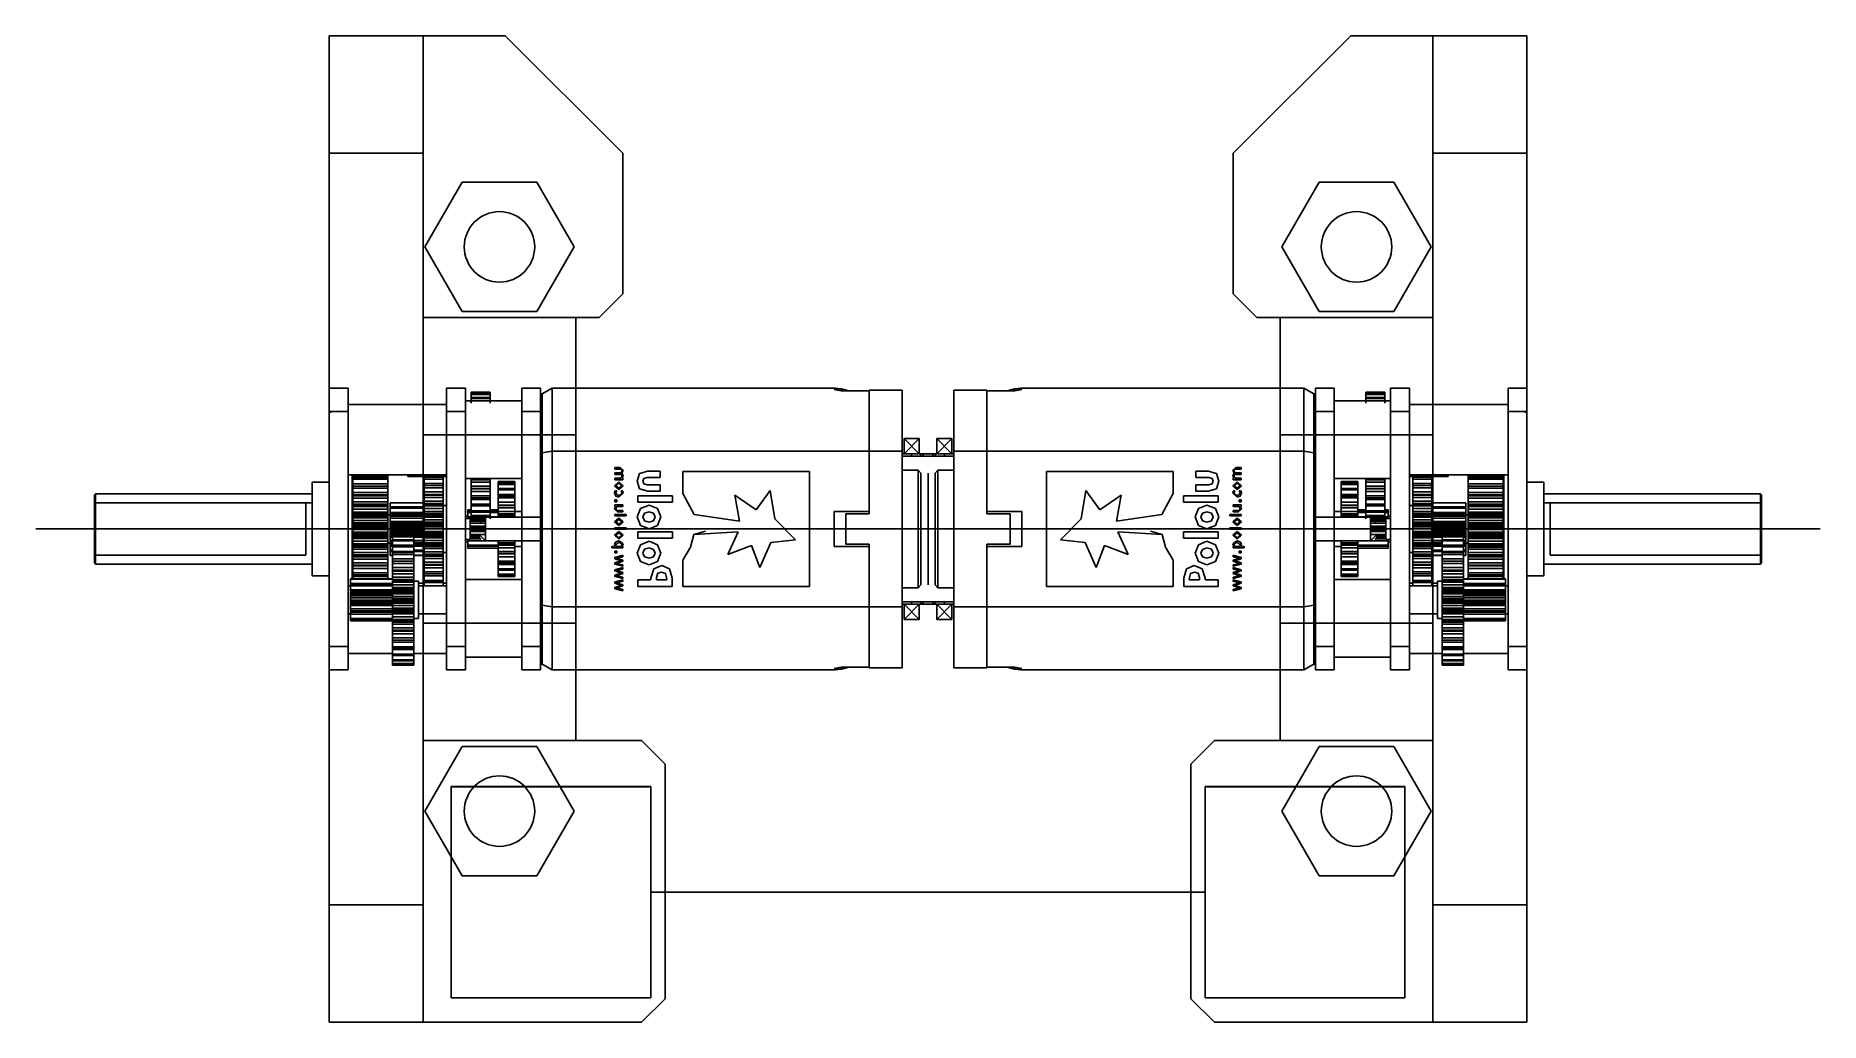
# Model space of a CAD drawing. Extents: x -38 to 38, y -21 to 21.
import ezdxf

# ---------------------------------------------------------------- set-up
doc = ezdxf.new("R2010")
doc.units = 0
doc.layers.get('0').update_dxf_attribs({"linetype": 'continuous'})

# ---------------------------------------------------------------- blocks, each defined once
blk = doc.blocks.new('SHAPE2DVIEW001')
at = {"color": 0}
for p, q in [((18, 21), (13, 16)), ((21.5, 21), (18, 21)), ((21.5, 21), (25.5, 21)), ((13, 16), (13, 10.01)), ((21.5, -16), (21.5, 16)), ((21.5, 16), (25.5, 16)), ((25.5, -16), (25.5, 16)), ((15.075, 12.01), (16.662, 14.76)), ((15.075, 12.01), (16.662, 14.76)), ((16.662, 14.76), (19.838, 14.76)), ((16.662, 14.76), (19.838, 14.76)), ((19.838, 14.76), (21.425, 12.01)), ((19.838, 14.76), (21.425, 12.01)), ((16.662, 9.26), (15.075, 12.01)), ((21.425, 12.01), (19.838, 9.26)), ((13, 10.01), (14, 9.01)), ((19.838, 9.26), (16.662, 9.26)), ((14, 9.01), (15, 9.01)), ((15, 9.01), (21.5, 9.01)), ((21.5, 9.01), (15, 9.01)), ((15, 4.01), (15, -4.01)), ((21.5, 4.01), (15, 4.01)), ((21.5, -4.01), (15, -4.01)), ((11.2, -10.01), (12.2, -9.01)), ((12.2, -9.01), (15, -9.01)), ((21.5, -9.01), (15, -9.01)), ((15.075, -12.01), (16.662, -9.26)), ((15.075, -12.01), (16.662, -9.26)), ((16.662, -9.26), (19.838, -9.26)), ((16.662, -9.26), (19.838, -9.26)), ((19.838, -9.26), (21.425, -12.01)), ((11.2, -20), (11.2, -10.01)), ((16.662, -14.76), (15.075, -12.01)), ((16.662, -14.76), (15.075, -12.01)), ((21.425, -12.01), (19.838, -14.76)), ((19.838, -14.76), (16.662, -14.76)), ((21.5, -16), (25.5, -16)), ((12.2, -21), (11.2, -20)), ((21.5, -21), (12.2, -21)), ((21.5, -21), (25.5, -21))]:
    blk.add_line(p, q, dxfattribs=at)
for points in [[(21.5, 16), (21.5, 19.536), (21.5, 21)], [(25.5, 16), (25.5, 21)], [(25.5, 16), (25.5, 14.614)], [(15, 9.01), (15, 7.546), (15, 4.01)], [(25.5, 5), (25.5, 6)], [(15, -9.01), (15, -7.546), (15, -4.01)], [(25.5, -6), (25.5, -5)], [(25.5, -12.462), (25.5, -15.462), (25.5, -18.462)], [(21.5, -21), (21.5, -16)], [(25.5, -21), (25.5, -19.536), (25.5, -16)]]:
    blk.add_lwpolyline(points, dxfattribs=at)
for centre in [(18.25, 12.01), (18.25, -12.01)]:
    blk.add_circle(centre, 1.5, dxfattribs=at)
blk = doc.blocks.new('SHAPE2DVIEW002')
at = {"color": 0}
for p, q in [((1.1, 5.915), (1.1, 4.5)), ((1.1, 5.915), (2.5, 5.915)), ((1.1, 5.915), (2.5, 5.915)), ((3.7, 5.879), (2.5, 5.879)), ((3.679, 5.97), (3.7, 5.97)), ((3.7, 5.879), (3.7, 5.97)), ((4, 6), (16, 6)), ((16.433, 5.75), (16.5, 5.75)), ((17.3, 6), (16.5, 6)), ((17.3, 6), (16.5, 6)), ((17.3, 6), (16.5, 6)), ((20.5, 6), (19.7, 6)), ((20.5, 6), (19.7, 6)), ((20.5, 6), (19.7, 6)), ((24.7, 6), (25.5, 6)), ((24.7, 6), (25.5, 6)), ((24.7, 6), (25.5, 6)), ((16.5, 5), (16.5, 0.5)), ((17.3, 5), (16.5, 5)), ((17.3, 5), (17.3, 0.5)), ((19.7, 5), (19.7, -5)), ((20.5, 5), (19.7, 5)), ((20.5, 5), (20.5, -5)), ((24.7, 5), (24.7, -5)), ((24.7, 5), (25.5, 5)), ((25.5, -5), (25.5, 5)), ((0.372, 3.85), (1.022, 3.85)), ((0.372, 3.2), (0.372, 3.85)), ((1.022, 3.2), (1.022, 3.85)), ((-0.7, 3.2), (-0.7, 3.1)), ((0.3, 3.2), (1.1, 3.2)), ((0.3, 3.2), (0.3, 3.1)), ((0.3, 3.1), (1.1, 3.1)), ((0.372, 3.2), (1.022, 3.2)), ((1.1, -3.316), (1.1, 3.316)), ((1.1, 3.316), (2.5, 3.316)), ((1.1, 3.1), (1.1, 3.2)), ((2.5, 3.317), (16, 3.317)), ((16, -3.317), (16, 3.317)), ((16.433, -3.24), (16.433, 3.24)), ((16.433, 3.24), (16.5, 3.24)), ((0.425, 2.5), (1.1, 2.5)), ((5.05, 2.452), (5.05, -2.452)), ((10.442, 2.452), (5.05, 2.452)), ((10.442, 1.517), (10.442, 2.452)), ((11.406, 2.465), (11.406, 2.192)), ((11.932, 2.465), (11.406, 2.465)), ((13.111, 2.612), (13.34, 2.612)), ((13.112, 2.386), (13.34, 2.386)), ((13.34, 2.552), (13.137, 2.552)), ((13.34, 2.326), (13.137, 2.326)), ((13.34, 2.612), (13.34, 2.552)), ((13.34, 2.386), (13.34, 2.326)), ((20.5, 2.3), (24.7, 2.3)), ((11.406, 2.192), (11.961, 2.192)), ((11.961, 1.881), (11.406, 1.881)), ((11.406, 1.881), (11.406, 1.607)), ((11.406, 1.607), (11.932, 1.607)), ((12.989, 2.1), (12.989, 2.16)), ((12.989, 2.16), (13.028, 2.16)), ((13.34, 2.1), (12.989, 2.1)), ((13.007, 1.63), (13.072, 1.63)), ((13.072, 1.63), (13.072, 1.627)), ((13.074, 2.16), (13.34, 2.16)), ((13.251, 1.63), (13.316, 1.63)), ((13.251, 1.627), (13.251, 1.63)), ((13.34, 2.16), (13.34, 2.1)), ((17.3, 2.15), (19.7, 2.15)), ((17.6, 1.827), (17.6, 1.837)), ((17.6, 1.702), (17.6, 1.827)), ((17.6, 1.662), (17.6, 1.703)), ((17.6, 1.553), (17.6, 1.702)), ((17.6, 1.618), (17.6, 1.638)), ((18.65, 1.987), (18.65, 2.088)), ((18.65, 1.595), (18.65, 1.712)), ((18.65, 1.634), (18.65, 1.655)), ((20.65, 2.216), (20.65, 2.231)), ((20.65, 2.203), (20.65, 2.231)), ((20.65, 1.846), (20.65, 1.933)), ((20.65, 1.468), (20.65, 1.578)), ((10.886, 1.418), (10.886, 1.144)), ((12.359, 1.418), (10.886, 1.418)), ((10.886, 1.144), (12.359, 1.144)), ((10.886, 1.144), (12.359, 1.144)), ((12.359, 1.144), (12.359, 1.418)), ((12.359, 1.144), (12.359, 1.418)), ((12.989, 1.023), (13.34, 1.023)), ((12.989, 0.964), (12.989, 1.023)), ((13.255, 0.964), (12.989, 0.964)), ((12.989, 0.732), (12.989, 0.791)), ((12.989, 0.791), (13.192, 0.791)), ((13.251, 1.237), (13.34, 1.237)), ((13.251, 1.16), (13.251, 1.237)), ((13.34, 1.16), (13.251, 1.16)), ((13.34, 1.16), (13.251, 1.16)), ((13.34, 0.964), (13.303, 0.964)), ((13.34, 1.237), (13.34, 1.16)), ((13.34, 1.237), (13.34, 1.16)), ((13.34, 1.023), (13.34, 0.964)), ((17.6, 1.513), (17.6, 1.517)), ((17.6, 1.431), (17.6, 1.499)), ((17.6, 1.328), (17.6, 1.471)), ((17.6, 1.164), (17.6, 1.207)), ((17.6, 1.019), (17.6, 1.147)), ((18.65, 0.817), (18.3, 0.817)), ((18.65, 1.256), (18.65, 1.384)), ((18.65, 1.289), (18.65, 1.329)), ((18.65, 0.98), (18.65, 0.99)), ((19.6, 0.817), (19.45, 0.817)), ((20.65, 1), (20.5, 1)), ((20.65, 1.082), (20.65, 1.178)), ((21.45, 0.995), (20.65, 0.995)), ((24.5, 1), (24.52, 1)), ((26.22, 1.5), (35.45, 1.5)), ((26.5, 1.118), (35.45, 1.118)), ((35.5, 1.45), (35.45, 1.5)), ((35.45, -1.118), (35.45, 1.118)), ((35.5, 1.095), (35.5, -1.095)), ((2.5, 0.75), (4, 0.75)), ((2.5, 0.75), (2.5, 0.65)), ((3.5, 0.65), (2.5, 0.65)), ((2.5, 0.65), (3.5, 0.65)), ((3.5, 0.65), (3.5, -0.65)), ((4, -0.75), (4, 0.75)), ((4, -0.75), (4, 0.75)), ((12.852, 0.619), (13.34, 0.619)), ((12.852, 0.559), (12.852, 0.619)), ((13.34, 0.559), (12.852, 0.559)), ((13.34, 0.559), (12.852, 0.559)), ((12.852, 0.048), (13.34, 0.048)), ((12.852, -0.012), (12.852, 0.048)), ((13.218, 0.732), (12.989, 0.732)), ((13.34, 0.619), (13.34, 0.559)), ((13.34, 0.619), (13.34, 0.559)), ((13.34, 0.048), (13.34, -0.012)), ((13.34, 0.048), (13.34, -0.012)), ((16.5, 0.5), (17.3, 0.5)), ((16.5, -0.433), (16.5, 0.433)), ((17.6, 0.646), (17.6, 0.751)), ((18.3, 0.592), (17.6, 0.592)), ((17.6, 0.554), (17.6, 0.561)), ((19.5, 0.378), (18.85, 0.378)), ((18.85, 0.351), (19.5, 0.351)), ((19.5, 0.028), (18.85, 0.028)), ((19.5, 0.45), (19.7, 0.45)), ((19.6, 0.55), (19.7, 0.55)), ((20.65, 0.666), (20.65, 0.744)), ((20.65, 0.55), (20.65, 0.57)), ((20.65, 0.23), (20.65, 0.289)), ((20.65, 0.089), (20.65, 0.132)), ((21.45, 0.705), (21.45, 0.697)), ((21.45, 0.705), (21.45, 0.635)), ((21.45, 0.705), (22.9, 0.705)), ((22.9, 0.575), (21.45, 0.575)), ((22.9, 0.553), (21.45, 0.553)), ((21.45, 0.321), (21.45, 0.272)), ((21.45, 0.321), (22.9, 0.321)), ((22.9, 0.216), (21.45, 0.216)), ((21.45, 0.168), (22.9, 0.168)), ((21.45, 0.106), (22.9, 0.106)), ((22.9, 0.6), (23, 0.6)), ((3.5, -0.65), (2.5, -0.65)), ((2.5, -0.65), (2.5, -0.75)), ((2.5, -0.75), (4, -0.75)), ((2.5, -0.75), (4, -0.75)), ((10.886, -0.119), (10.886, -0.393)), ((12.359, -0.119), (10.886, -0.119)), ((10.886, -0.393), (12.359, -0.393)), ((10.886, -0.393), (12.359, -0.393)), ((12.359, -0.393), (12.359, -0.119)), ((12.359, -0.393), (12.359, -0.119)), ((13.34, -0.012), (12.852, -0.012)), ((13.34, -0.012), (12.852, -0.012)), ((12.989, -0.803), (12.989, -0.744)), ((12.989, -0.744), (13.024, -0.744)), ((13.071, -0.744), (13.273, -0.744)), ((13.321, -0.744), (13.471, -0.744)), ((13.471, -0.744), (13.471, -0.803)), ((16.5, -0.5), (16.5, -5)), ((16.5, -3.24), (16.5, -0.5)), ((17.3, -0.5), (16.5, -0.5)), ((17.3, -0.5), (17.3, -5)), ((18.85, -0.5), (17.3, -0.5)), ((17.6, -0.75), (17.3, -0.75)), ((17.6, -0.611), (17.6, -0.608)), ((18.3, -0.64), (17.6, -0.64)), ((17.6, -0.803), (17.6, -0.695)), ((18.85, -0.011), (19.5, -0.011)), ((19.072, -0.365), (19.5, -0.365)), ((19.5, -0.334), (19.085, -0.334)), ((19.086, -0.332), (19.5, -0.332)), ((19.5, -0.45), (19.7, -0.45)), ((20.65, -0.213), (20.65, -0.174)), ((20.65, -0.374), (20.65, -0.311)), ((20.65, -0.649), (20.65, -0.633)), ((20.65, -0.826), (20.65, -0.744)), ((21.45, -0.136), (21.45, -0.152)), ((21.45, -0.136), (22.9, -0.136)), ((22.9, -0.194), (21.45, -0.194)), ((21.45, -0.241), (22.9, -0.241)), ((21.45, -0.349), (21.9, -0.349)), ((21.9, -0.582), (21.45, -0.582)), ((21.45, -0.595), (21.9, -0.595)), ((21.45, -0.725), (21.9, -0.725)), ((21.9, -0.448), (21.9, -0.438)), ((21.9, -0.54), (21.9, -0.448)), ((21.9, -0.676), (21.9, -0.54)), ((21.9, -0.708), (21.9, -0.664)), ((21.9, -0.761), (21.9, -0.727)), ((21.9, -0.848), (21.9, -0.757)), ((22.8, -0.349), (22.9, -0.349)), ((22.9, -0.582), (22.8, -0.582)), ((22.8, -0.595), (22.9, -0.595)), ((22.8, -0.725), (22.9, -0.725)), ((22.9, -0.6), (23, -0.6)), ((10.442, -2.452), (10.442, -1.33)), ((13.471, -0.803), (12.989, -0.803)), ((12.989, -1.18), (12.989, -1.118)), ((12.989, -1.118), (13.34, -1.209)), ((13.261, -1.238), (12.989, -1.18)), ((13.261, -1.238), (12.989, -1.18)), ((12.989, -1.328), (13.261, -1.238)), ((12.989, -1.376), (12.989, -1.328)), ((13.261, -1.463), (12.989, -1.376)), ((13.261, -1.463), (12.989, -1.376)), ((12.989, -1.527), (13.261, -1.463)), ((13.34, -1.497), (12.989, -1.588)), ((13.34, -1.497), (12.989, -1.588)), ((13.34, -1.264), (13.07, -1.353)), ((13.34, -1.264), (13.07, -1.353)), ((13.07, -1.353), (13.34, -1.443)), ((13.251, -0.94), (13.34, -0.94)), ((13.251, -1.017), (13.251, -0.94)), ((13.34, -1.017), (13.251, -1.017)), ((13.34, -1.017), (13.251, -1.017)), ((13.34, -0.94), (13.34, -1.017)), ((13.34, -0.94), (13.34, -1.017)), ((13.34, -1.209), (13.34, -1.264)), ((13.34, -1.209), (13.34, -1.264)), ((13.34, -1.443), (13.34, -1.497)), ((13.34, -1.443), (13.34, -1.497)), ((17.6, -1.191), (17.6, -1.061)), ((17.6, -1.163), (17.6, -1.126)), ((17.6, -1.505), (17.6, -1.36)), ((17.6, -1.483), (17.6, -1.402)), ((21.45, -1.075), (20.65, -1.075)), ((20.65, -1.254), (20.65, -1.156)), ((21.9, -1.089), (21.9, -0.958)), ((21.9, -0.972), (21.9, -0.961)), ((21.9, -1.242), (21.9, -1.191)), ((21.9, -1.376), (21.9, -1.271)), ((23, -1.104), (24.5, -1.104)), ((24.5, -1), (24.52, -1)), ((26.22, -1.5), (35.45, -1.5)), ((26.5, -1.118), (35.45, -1.118)), ((35.5, -1.45), (35.45, -1.5)), ((10.892, -2.088), (10.896, -2.445)), ((11.13, -2.065), (11.129, -2.158)), ((11.129, -2.158), (11.557, -2.158)), ((11.557, -2.158), (11.558, -2.065)), ((11.804, -2.158), (11.8, -2.088)), ((12.359, -2.158), (11.804, -2.158)), ((12.359, -2.445), (12.359, -2.158)), ((12.989, -1.588), (12.989, -1.527)), ((12.989, -1.703), (12.989, -1.642)), ((12.989, -1.642), (13.34, -1.733)), ((13.261, -1.762), (12.989, -1.703)), ((13.261, -1.762), (12.989, -1.703)), ((12.989, -1.851), (13.261, -1.762)), ((12.989, -1.9), (12.989, -1.851)), ((13.261, -1.987), (12.989, -1.9)), ((13.261, -1.987), (12.989, -1.9)), ((12.989, -2.051), (13.261, -1.987)), ((13.34, -2.02), (12.989, -2.112)), ((13.34, -2.02), (12.989, -2.112)), ((12.989, -2.112), (12.989, -2.051)), ((12.989, -2.227), (12.989, -2.166)), ((12.989, -2.166), (13.34, -2.256)), ((13.261, -2.285), (12.989, -2.227)), ((13.261, -2.285), (12.989, -2.227)), ((13.34, -1.787), (13.07, -1.877)), ((13.34, -1.787), (13.07, -1.877)), ((13.07, -1.877), (13.34, -1.966)), ((13.34, -1.733), (13.34, -1.787)), ((13.34, -1.733), (13.34, -1.787)), ((13.34, -1.966), (13.34, -2.02)), ((13.34, -1.966), (13.34, -2.02)), ((13.34, -2.256), (13.34, -2.311)), ((13.34, -2.256), (13.34, -2.311)), ((17.6, -1.724), (17.6, -1.574)), ((17.6, -1.648), (17.6, -1.6)), ((17.6, -1.689), (17.6, -1.673)), ((17.6, -1.834), (17.6, -1.724)), ((20.65, -1.647), (20.65, -1.534)), ((20.65, -1.604), (20.65, -1.586)), ((20.65, -1.955), (20.65, -1.915)), ((20.65, -1.992), (20.65, -1.915)), ((20.65, -2.25), (20.65, -2.189)), ((20.65, -2.279), (20.65, -2.189)), ((21.9, -2.217), (21.7, -2.217)), ((21.9, -1.565), (21.9, -1.547)), ((21.9, -1.747), (21.9, -1.639)), ((22.8, -1.802), (21.9, -1.802)), ((21.9, -2.144), (21.9, -2.052)), ((21.9, -2.242), (21.9, -2.236)), ((25.5, -2), (26.22, -2)), ((10.896, -2.445), (12.359, -2.445)), ((12.989, -2.375), (13.261, -2.285)), ((12.989, -2.423), (12.989, -2.375)), ((13.261, -2.51), (12.989, -2.423)), ((13.261, -2.51), (12.989, -2.423)), ((12.989, -2.574), (13.261, -2.51)), ((13.34, -2.544), (12.989, -2.636)), ((13.34, -2.544), (12.989, -2.636)), ((12.989, -2.636), (12.989, -2.574)), ((13.34, -2.311), (13.07, -2.401)), ((13.34, -2.311), (13.07, -2.401)), ((13.07, -2.401), (13.34, -2.49)), ((13.34, -2.49), (13.34, -2.544)), ((13.34, -2.49), (13.34, -2.544)), ((21.7, -2.417), (20.5, -2.417)), ((21.9, -2.568), (21.9, -2.496)), ((21.9, -2.695), (21.9, -2.664)), ((21.9, -3.007), (21.9, -2.956)), ((24.6, -2.721), (22.8, -2.721)), ((22.8, -2.759), (24.6, -2.759)), ((-0.7, -3.2), (-0.7, -3.1)), ((0.3, -3.1), (1.1, -3.1)), ((0.3, -3.1), (0.3, -3.2)), ((0.3, -3.2), (1.1, -3.2)), ((0.372, -3.2), (1.022, -3.2)), ((0.372, -3.85), (0.372, -3.2)), ((1.022, -3.85), (1.022, -3.2)), ((1.1, -3.2), (1.1, -3.1)), ((1.1, -3.316), (2.5, -3.316)), ((2.5, -3.317), (16, -3.317)), ((16.433, -3.24), (16.5, -3.24)), ((21.9, -3.159), (21.9, -3.104)), ((21.9, -3.446), (21.9, -3.419)), ((21.9, -3.617), (21.9, -3.542)), ((24.6, -3.104), (22.8, -3.104)), ((22.8, -3.147), (24.6, -3.147)), ((24.6, -3.482), (22.8, -3.482)), ((22.8, -3.484), (24.6, -3.484)), ((24.6, -3.617), (24.7, -3.617)), ((0.372, -3.85), (1.022, -3.85)), ((1.1, -5.915), (1.1, -4.5)), ((21.9, -3.871), (21.9, -3.869)), ((21.9, -4.057), (21.9, -3.962)), ((21.9, -4.463), (21.9, -4.352)), ((21.9, -4.421), (21.9, -4.413)), ((22.8, -3.911), (24.6, -3.911)), ((17.3, -5), (16.5, -5)), ((20.5, -5), (19.7, -5)), ((20.5, -5.3), (21.9, -5.3)), ((21.9, -4.822), (21.9, -4.727)), ((21.9, -4.786), (21.9, -4.744)), ((21.9, -5.124), (21.9, -4.992)), ((21.9, -5.094), (21.9, -5.02)), ((21.9, -5.326), (21.9, -5.222)), ((22.8, -5.3), (24.7, -5.3)), ((24.7, -5), (25.5, -5)), ((1.1, -5.915), (2.5, -5.915)), ((2.5, -5.879), (3.7, -5.879)), ((3.7, -5.97), (3.679, -5.97)), ((3.7, -5.879), (3.7, -5.97)), ((4, -6), (16, -6)), ((16.433, -5.75), (16.5, -5.75)), ((17.3, -6), (16.5, -6)), ((17.3, -6), (16.5, -6)), ((17.3, -5.45), (19.7, -5.45)), ((20.5, -6), (19.7, -6)), ((20.5, -6), (19.7, -6)), ((21.9, -5.516), (21.9, -5.386)), ((21.9, -5.564), (21.9, -5.516)), ((25.5, -6), (24.7, -6))]:
    blk.add_line(p, q, dxfattribs=at)
for points in [[(1.1, 3.316), (1.1, 5.915)], [(2.5, 5.878), (2.5, 5.917)], [(2.5, 3.316), (2.5, 5.878)], [(3.365, 5.879), (3.679, 5.97)], [(4, 6), (3.679, 5.97)], [(3.7, 5.97), (4, 5.932)], [(4, 5.932), (3.7, 5.879)], [(3.936, 5.999), (4, 6)], [(16, 3.317), (16, 6)], [(16.433, 5.75), (16, 6)], [(16.433, 3.24), (16.433, 5.75)], [(16.5, 6), (16.5, 5)], [(17.3, 6), (17.3, 5)], [(17.3, 5.45), (19.7, 5.45)], [(18.65, 5.819), (18.65, 5.826)], [(18.65, 5.826), (19.45, 5.826)], [(18.65, 5.76), (18.65, 5.819)], [(18.65, 5.819), (19.45, 5.819)], [(18.65, 5.634), (18.65, 5.814)], [(18.65, 5.732), (18.65, 5.76)], [(18.65, 5.76), (19.45, 5.76)], [(18.65, 5.604), (18.65, 5.732)], [(18.65, 5.624), (18.65, 5.732)], [(18.65, 5.732), (19.45, 5.732)], [(18.65, 5.585), (18.65, 5.718)], [(18.65, 5.557), (18.65, 5.604)], [(18.65, 5.604), (19.45, 5.604)], [(18.65, 5.352), (18.65, 5.557)], [(18.65, 5.557), (19.45, 5.557)], [(18.65, 5.475), (18.65, 5.533)], [(18.65, 5.475), (18.65, 5.508)], [(18.65, 5.475), (18.65, 5.448)], [(18.65, 5.445), (18.65, 5.448)], [(18.65, 5.4), (18.65, 5.421)], [(19.45, 5.819), (19.45, 5.826)], [(19.45, 5.76), (19.45, 5.819)], [(19.45, 5.76), (19.45, 5.814)], [(19.45, 5.732), (19.45, 5.76)], [(19.45, 5.634), (19.45, 5.732)], [(19.45, 5.624), (19.45, 5.732)], [(19.45, 5.604), (19.45, 5.732)], [(19.45, 5.604), (19.45, 5.634)], [(19.45, 5.604), (19.45, 5.624)], [(19.45, 5.557), (19.45, 5.604)], [(19.45, 5.475), (19.45, 5.557)], [(19.45, 5.508), (19.45, 5.557)], [(19.45, 5.49), (19.45, 5.557)], [(19.45, 5.529), (19.45, 5.557)], [(19.45, 5.363), (19.45, 5.557)], [(19.45, 5.391), (19.45, 5.529)], [(19.45, 5.445), (19.45, 5.448)], [(19.7, 6), (19.7, 5)], [(20.5, 6), (20.5, 5)], [(24.7, 6), (24.7, 5)], [(25.5, 5), (25.5, 6)], [(19.7, 2.15), (19.7, 5)], [(20.5, 5.3), (24.7, 5.3)], [(25.45, 5), (25.45, 4.941)], [(25.5, 5), (25.5, 5.05)], [(-0.7, 3.2), (0.3, 3.2)], [(0.3, 3.1), (-0.7, 3.1)], [(-0.2, 3.1), (-0.2, 3.2)], [(0.3, 3.2), (0.372, 3.2)], [(2.5, 0.75), (2.5, 3.316)], [(16, 3.317), (16.433, 3.24)], [(0.425, 2.5), (0.3, 2.375)], [(0.3, -2.375), (0.3, 2.375), (0.3, -2.375)], [(0.425, 2.5), (0.425, -2.5)], [(1.1, 2.5), (1.1, 0), (1.1, -2.5)], [(12.28, 2.361), (11.932, 2.465)], [(12.39, 2.037), (12.28, 2.361)], [(12.977, 2.499), (13.111, 2.612)], [(13.036, 2.371), (12.977, 2.499)], [(13.036, 2.371), (12.977, 2.499)], [(12.977, 2.273), (13.036, 2.371)], [(13.059, 2.542), (13.031, 2.482)], [(13.059, 2.542), (13.031, 2.482)], [(13.031, 2.482), (13.076, 2.383)], [(13.058, 2.316), (13.031, 2.256)], [(13.058, 2.316), (13.031, 2.256)], [(13.137, 2.326), (13.058, 2.316)], [(13.137, 2.326), (13.058, 2.316)], [(13.137, 2.552), (13.059, 2.542)], [(13.137, 2.552), (13.059, 2.542)], [(13.076, 2.383), (13.112, 2.386)], [(20.5, 1.5), (20.5, 2.3)], [(20.65, 2.297), (20.65, 2.3)], [(20.65, 2.231), (20.65, 2.3)], [(20.65, 2.287), (20.65, 2.3)], [(21.45, 2.231), (21.45, 2.3)], [(21.45, 2.297), (21.45, 2.3)], [(21.45, 2.287), (21.45, 2.297)], [(22.15, 2.235), (22.15, 2.3)], [(23, 2.3), (23, 2.289)], [(23, 2.3), (23, 2.232)], [(23, 2.289), (23, 2.294)], [(23, 2.289), (23, 2.198)], [(24.5, 2.232), (24.5, 2.3)], [(24.52, 2.3), (24.52, -2.124)], [(6.517, 0.427), (6.727, 1.644)], [(6.517, 0.427), (6.727, 1.644)], [(6.727, 1.644), (7.318, 0.812)], [(6.727, 1.644), (7.318, 0.812)], [(11.932, 1.607), (12.283, 1.707)], [(11.932, 1.607), (12.283, 1.707)], [(11.961, 2.192), (12.101, 2.152)], [(11.961, 2.192), (12.101, 2.152)], [(12.104, 1.919), (11.961, 1.881)], [(12.101, 2.152), (12.15, 2.037)], [(12.101, 2.152), (12.15, 2.037)], [(12.15, 2.037), (12.104, 1.919)], [(12.283, 1.707), (12.39, 2.037)], [(12.283, 1.707), (12.39, 2.037)], [(13.028, 2.16), (12.977, 2.273)], [(13.028, 2.16), (12.977, 2.273)], [(12.977, 1.844), (13.165, 2.005)], [(13.165, 1.684), (12.977, 1.844)], [(13.165, 1.684), (12.977, 1.844)], [(12.977, 1.52), (13.007, 1.63)], [(13.031, 2.256), (13.074, 2.16)], [(13.165, 1.945), (13.031, 1.844)], [(13.165, 1.945), (13.031, 1.844)], [(13.031, 1.844), (13.165, 1.743)], [(13.072, 1.627), (13.031, 1.517)], [(13.072, 1.627), (13.031, 1.517)], [(13.165, 2.005), (13.352, 1.844)], [(13.299, 1.844), (13.165, 1.945)], [(13.299, 1.844), (13.165, 1.945)], [(13.352, 1.844), (13.165, 1.684)], [(13.165, 1.743), (13.299, 1.844)], [(13.352, 1.844), (13.165, 1.684)], [(13.276, 1.586), (13.251, 1.627)], [(13.276, 1.586), (13.251, 1.627)], [(13.293, 1.517), (13.276, 1.586)], [(13.293, 1.517), (13.276, 1.586)], [(13.316, 1.63), (13.346, 1.52)], [(17.6, 2.014), (17.6, 2.022)], [(17.6, 2.022), (18.3, 2.022)], [(17.6, 1.933), (17.6, 2.014)], [(17.6, 2.014), (18.3, 2.014)], [(17.6, 1.933), (17.6, 2.003)], [(17.6, 1.898), (17.6, 1.933)], [(17.6, 1.933), (18.3, 1.933)], [(17.6, 1.722), (17.6, 1.898)], [(17.6, 1.827), (17.6, 1.898)], [(17.6, 1.837), (17.6, 1.898)], [(17.6, 1.898), (18.3, 1.898)], [(17.6, 1.837), (17.6, 1.867)], [(17.6, 1.662), (17.6, 1.722)], [(17.6, 1.722), (18.3, 1.722)], [(17.6, 1.471), (17.6, 1.662)], [(17.6, 1.662), (18.3, 1.662)], [(17.6, 1.513), (17.6, 1.553)], [(17.6, 1.517), (17.6, 1.553)], [(18.3, 2.014), (18.3, 2.022)], [(18.3, 1.933), (18.3, 2.014)], [(18.3, 1.933), (18.3, 2.003)], [(18.3, 1.898), (18.3, 1.933)], [(18.3, 1.722), (18.3, 1.898)], [(18.3, 1.731), (18.3, 1.867)], [(18.3, 1.662), (18.3, 1.722)], [(18.3, 1.471), (18.3, 1.662)], [(18.3, 1.662), (18.3, 1.643)], [(18.3, 1.638), (18.3, 1.662)], [(18.3, 1.617), (18.3, 1.598)], [(18.3, 1.598), (18.3, 1.599)], [(18.3, 1.553), (18.3, 1.598)], [(18.3, 1.553), (18.3, 1.513)], [(18.65, 2.149), (18.65, 2.15)], [(18.65, 2.088), (18.65, 2.149)], [(19.45, 2.149), (18.65, 2.149)], [(19.45, 2.088), (18.65, 2.088)], [(18.65, 2.044), (18.65, 2.044)], [(18.65, 2.044), (18.65, 2.016)], [(18.65, 1.826), (18.65, 1.987)], [(18.65, 1.987), (19.45, 1.987)], [(18.65, 1.73), (18.65, 1.826)], [(18.65, 1.826), (19.45, 1.826)], [(18.65, 1.792), (18.65, 1.791)], [(18.65, 1.712), (18.65, 1.774)], [(18.65, 1.73), (19.45, 1.73)], [(19.45, 1.712), (18.65, 1.712)], [(18.65, 1.673), (18.65, 1.675)], [(18.65, 1.675), (18.65, 1.655)], [(18.65, 1.591), (18.65, 1.634)], [(18.65, 1.414), (18.65, 1.595)], [(18.65, 1.595), (19.45, 1.595)], [(19.45, 2.15), (19.45, 2.149)], [(19.45, 2.149), (19.45, 2.143)], [(19.45, 2.143), (19.45, 2.088)], [(19.45, 1.987), (19.45, 2.088)], [(19.45, 1.826), (19.45, 1.987)], [(19.45, 1.73), (19.45, 1.826)], [(19.45, 1.73), (19.45, 1.712)], [(19.45, 1.595), (19.45, 1.712)], [(19.45, 1.675), (19.45, 1.673)], [(19.45, 1.414), (19.45, 1.595)], [(20.65, 2.235), (20.5, 2.235)], [(20.65, 2.231), (21.45, 2.231)], [(20.65, 2.205), (20.65, 2.216)], [(20.65, 2.211), (20.65, 2.205)], [(20.65, 2.127), (20.65, 2.203)], [(20.65, 2.203), (21.45, 2.203)], [(20.65, 1.933), (20.65, 2.127)], [(20.65, 2.127), (21.45, 2.127)], [(20.65, 2.046), (20.65, 2.102)], [(20.65, 2.046), (20.65, 2.096)], [(20.65, 2.013), (20.65, 2.035)], [(20.65, 1.956), (20.65, 1.946)], [(20.65, 1.946), (20.65, 1.952)], [(20.65, 1.933), (21.45, 1.933)], [(20.65, 1.758), (20.65, 1.846)], [(20.65, 1.846), (21.45, 1.846)], [(20.65, 1.578), (20.65, 1.758)], [(20.65, 1.753), (20.65, 1.758)], [(20.65, 1.758), (21.45, 1.758)], [(20.65, 1.672), (20.65, 1.721)], [(20.65, 1.646), (20.65, 1.629)], [(20.65, 1.629), (20.65, 1.632)], [(20.65, 1.578), (21.45, 1.578)], [(21.45, 2.216), (21.45, 2.274)], [(22.15, 2.235), (21.45, 2.235)], [(21.45, 2.203), (21.45, 2.231)], [(21.45, 2.205), (21.45, 2.21)], [(21.45, 2.127), (21.45, 2.203)], [(21.45, 2.102), (21.45, 2.127)], [(21.45, 1.933), (21.45, 2.127)], [(21.45, 2.102), (21.45, 2.096)], [(21.45, 2.046), (21.45, 2.09)], [(21.45, 2.013), (21.45, 2.034)], [(21.45, 1.956), (21.45, 2.013)], [(21.45, 1.846), (21.45, 1.933)], [(21.45, 1.758), (21.45, 1.846)], [(21.45, 1.758), (21.45, 1.752)], [(21.45, 1.578), (21.45, 1.758)], [(21.45, 1.749), (21.45, 1.747)], [(21.45, 1.737), (21.45, 1.739)], [(21.45, 1.672), (21.45, 1.721)], [(21.45, 1.646), (21.45, 1.672)], [(21.45, 1.468), (21.45, 1.578)], [(23, 2.232), (23, 2.105)], [(23, 2.232), (24.5, 2.232)], [(23, 2.198), (23, 2.132)], [(23, 2.193), (24.5, 2.193)], [(23, 2.193), (23, 2.115)], [(23, 2.132), (23, 2.129)], [(23, 2.121), (23, 2.13)], [(23, 2.129), (23, 2.121)], [(23, 2.115), (24.5, 2.115)], [(23, 2.115), (23, 1.921)], [(23, 2.049), (23, 2.105)], [(23, 2.046), (23, 2.049)], [(23, 2.036), (23, 2.046)], [(23, 2.043), (23, 2.036)], [(23, 1.946), (23, 1.881)], [(23, 1.921), (23, 1.803)], [(23, 1.921), (24.5, 1.921)], [(23, 1.881), (23, 1.844)], [(23, 1.844), (23, 1.841)], [(23, 1.841), (23, 1.828)], [(23, 1.828), (23, 1.832)], [(23, 1.826), (24.5, 1.826)], [(23, 1.826), (23, 1.736)], [(23, 1.745), (23, 1.803)], [(23, 1.741), (23, 1.745)], [(23, 1.725), (23, 1.741)], [(23, 1.736), (24.5, 1.736)], [(23, 1.736), (23, 1.558)], [(23, 1.728), (23, 1.725)], [(23, 1.558), (23, 1.451)], [(23, 1.558), (24.5, 1.558)], [(23, 1.544), (23, 1.512)], [(24.5, 2.193), (24.5, 2.232)], [(24.5, 2.115), (24.5, 2.193)], [(24.5, 1.921), (24.5, 2.115)], [(24.5, 1.826), (24.5, 1.921)], [(24.5, 1.736), (24.5, 1.826)], [(24.5, 1.558), (24.5, 1.736)], [(24.5, 1.451), (24.5, 1.558)], [(25.5, 2), (25.5, -2)], [(25.5, 2), (26.22, 2)], [(26.22, -2), (26.22, 2)], [(7.318, 0.812), (8.231, 1.445)], [(7.318, 0.812), (8.231, 1.445)], [(8.231, 1.445), (8.033, 0.335)], [(9.951, 0.617), (10.442, 1.517)], [(9.951, 0.617), (10.442, 1.517)], [(11.521, 0.87), (11.375, 0.514)], [(11.881, 1.012), (11.521, 0.87)], [(12.244, 0.87), (11.881, 1.012)], [(12.39, 0.514), (12.244, 0.87)], [(13.162, 1.351), (12.977, 1.52)], [(13.162, 1.351), (12.977, 1.52)], [(13.031, 1.517), (13.162, 1.41)], [(13.162, 1.41), (13.293, 1.517)], [(13.301, 1.398), (13.162, 1.351)], [(13.301, 1.398), (13.162, 1.351)], [(13.192, 0.791), (13.272, 0.804)], [(13.352, 0.848), (13.218, 0.732)], [(13.352, 0.848), (13.218, 0.732)], [(13.299, 0.865), (13.255, 0.964)], [(13.299, 0.865), (13.255, 0.964)], [(13.272, 0.804), (13.299, 0.865)], [(13.346, 1.52), (13.301, 1.398)], [(13.346, 1.52), (13.301, 1.398)], [(13.303, 0.964), (13.352, 0.848)], [(17.6, 1.513), (17.6, 1.499)], [(17.6, 1.499), (17.6, 1.502)], [(17.6, 1.471), (18.3, 1.471)], [(17.6, 1.322), (17.6, 1.403)], [(17.6, 1.403), (18.3, 1.403)], [(17.6, 1.147), (17.6, 1.322)], [(17.6, 1.272), (17.6, 1.322)], [(17.6, 1.322), (18.3, 1.322)], [(17.6, 1.263), (17.6, 1.272)], [(17.6, 1.268), (17.6, 1.263)], [(17.6, 1.207), (17.6, 1.259)], [(17.6, 1.164), (17.6, 1.151)], [(17.6, 1.151), (17.6, 1.155)], [(17.6, 1.147), (18.3, 1.147)], [(17.6, 0.995), (17.6, 1.019)], [(17.6, 1.019), (18.3, 1.019)], [(17.6, 0.9), (17.6, 0.995)], [(17.6, 0.995), (18.3, 0.995)], [(17.6, 0.943), (17.6, 0.962)], [(17.6, 0.944), (17.6, 0.943)], [(17.6, 0.751), (17.6, 0.9)], [(17.6, 0.9), (18.3, 0.9)], [(17.6, 0.829), (17.6, 0.806)], [(17.6, 0.806), (17.6, 0.806)], [(18.3, 1.499), (18.3, 1.513)], [(18.3, 1.502), (18.3, 1.499)], [(18.3, 1.403), (18.3, 1.471)], [(18.3, 1.431), (18.3, 1.421)], [(18.3, 1.421), (18.3, 1.426)], [(18.3, 1.322), (18.3, 1.403)], [(18.3, 1.147), (18.3, 1.322)], [(18.3, 1.317), (18.3, 1.272)], [(18.3, 1.272), (18.3, 1.266)], [(18.3, 1.263), (18.3, 1.268)], [(18.3, 1.267), (18.3, 1.263)], [(18.3, 1.151), (18.3, 1.164)], [(18.3, 1.155), (18.3, 1.151)], [(18.3, 1.019), (18.3, 1.147)], [(18.3, 1.019), (18.3, 0.995)], [(18.3, 0.9), (18.3, 0.995)], [(18.3, 0.751), (18.3, 0.9)], [(18.3, 0.817), (18.3, 0.829)], [(18.3, 0.817), (18.3, 0.748)], [(18.65, 1.444), (18.65, 1.456)], [(18.65, 1.456), (18.65, 1.451)], [(18.65, 1.384), (18.65, 1.444)], [(18.65, 1.329), (18.65, 1.414)], [(18.65, 1.414), (19.45, 1.414)], [(18.65, 1.355), (18.65, 1.357)], [(18.65, 1.351), (18.65, 1.351)], [(18.65, 1.329), (19.45, 1.329)], [(18.65, 1.209), (18.65, 1.289)], [(18.65, 1.06), (18.65, 1.256)], [(18.65, 1.256), (19.45, 1.256)], [(18.65, 1.172), (18.65, 1.178)], [(18.65, 1.178), (18.65, 1.169)], [(18.65, 1.115), (18.65, 1.169)], [(18.65, 1.095), (18.65, 1.101)], [(18.65, 1.101), (18.65, 1.094)], [(18.65, 1.089), (18.65, 1.094)], [(18.65, 0.99), (18.65, 1.06)], [(18.65, 1.06), (19.45, 1.06)], [(18.65, 0.969), (18.65, 0.99)], [(18.65, 0.99), (19.45, 0.99)], [(18.65, 0.776), (18.65, 0.98)], [(18.65, 0.98), (19.45, 0.98)], [(18.65, 0.967), (18.65, 0.969)], [(18.65, 0.969), (18.65, 0.953)], [(18.65, 0.915), (18.65, 0.953)], [(18.65, 0.916), (18.65, 0.953)], [(18.65, 0.897), (18.65, 0.916)], [(18.65, 0.916), (18.65, 0.913)], [(18.65, 0.893), (18.65, 0.897)], [(18.65, 0.835), (18.65, 0.835)], [(18.65, 0.835), (18.65, 0.835)], [(18.65, 0.835), (18.65, 0.811)], [(18.65, 0.79), (18.65, 0.811)], [(18.65, 0.781), (18.65, 0.809)], [(18.65, 0.809), (18.65, 0.808)], [(18.65, 0.745), (18.65, 0.782)], [(18.65, 0.776), (18.65, 0.781)], [(18.65, 0.776), (18.65, 0.777)], [(18.65, 0.723), (18.65, 0.776)], [(18.65, 0.776), (19.45, 0.776)], [(19.45, 1.451), (19.45, 1.456)], [(19.45, 1.456), (19.45, 1.451)], [(19.45, 1.451), (19.45, 1.444)], [(19.45, 1.444), (19.45, 1.44)], [(19.45, 1.44), (19.45, 1.414)], [(19.45, 1.329), (19.45, 1.414)], [(19.45, 1.357), (19.45, 1.351)], [(19.45, 1.256), (19.45, 1.329)], [(19.45, 1.06), (19.45, 1.256)], [(19.45, 1.169), (19.45, 1.178)], [(19.45, 1.178), (19.45, 1.172)], [(19.45, 1.172), (19.45, 1.17)], [(19.45, 1.169), (19.45, 1.168)], [(19.45, 1.168), (19.45, 1.115)], [(19.45, 1.06), (19.45, 1.115)], [(19.45, 0.99), (19.45, 1.06)], [(19.45, 0.98), (19.45, 0.99)], [(19.45, 0.776), (19.45, 0.98)], [(19.45, 0.969), (19.45, 0.967)], [(19.45, 0.953), (19.45, 0.959)], [(19.45, 0.777), (19.45, 0.915)], [(19.45, 0.809), (19.45, 0.808)], [(19.45, 0.793), (19.45, 0.79)], [(19.45, 0.776), (19.45, 0.79)], [(19.45, 0.776), (19.45, 0.777)], [(19.45, 0.723), (19.45, 0.776)], [(19.6, 0.665), (19.6, 0.817)], [(19.7, 0.55), (19.7, 1.5)], [(20.5, 1), (20.5, 1.5)], [(20.65, 1.436), (20.65, 1.468)], [(20.65, 1.468), (21.45, 1.468)], [(20.65, 1.337), (20.65, 1.436)], [(20.65, 1.436), (21.45, 1.436)], [(20.65, 1.409), (20.65, 1.415)], [(20.65, 1.178), (20.65, 1.337)], [(20.65, 1.337), (21.45, 1.337)], [(20.65, 1.288), (20.65, 1.296)], [(20.65, 1.288), (20.65, 1.264)], [(20.65, 1.264), (20.65, 1.264)], [(20.65, 1.178), (21.45, 1.178)], [(20.65, 1.025), (20.65, 1.082)], [(20.65, 1.082), (21.45, 1.082)], [(20.65, 0.995), (20.65, 1.025)], [(21.45, 1.025), (20.65, 1.025)], [(20.65, 0.984), (20.65, 0.995)], [(20.65, 0.995), (20.65, 0.994)], [(20.65, 0.992), (20.65, 0.994)], [(20.65, 0.878), (20.65, 0.984)], [(20.65, 0.984), (21.45, 0.984)], [(20.65, 0.878), (20.65, 0.878)], [(20.65, 0.744), (20.65, 0.878)], [(20.65, 0.878), (21.45, 0.878)], [(21.45, 1.468), (21.45, 1.436)], [(21.45, 1.337), (21.45, 1.436)], [(21.45, 1.384), (21.45, 1.385)], [(21.45, 1.178), (21.45, 1.337)], [(21.45, 1.288), (21.45, 1.296)], [(21.45, 1.082), (21.45, 1.178)], [(21.45, 1.12), (22.9, 1.12)], [(21.45, 1.107), (22.9, 1.107)], [(21.45, 1.082), (21.45, 1.022)], [(21.45, 1.082), (21.45, 1.025)], [(21.45, 1.025), (21.45, 1.02)], [(21.45, 1.02), (21.45, 0.992)], [(21.45, 0.984), (21.45, 0.995)], [(21.45, 0.995), (21.45, 0.994)], [(21.45, 0.878), (21.45, 0.984)], [(21.45, 0.97), (21.45, 0.968)], [(21.45, 0.943), (22.9, 0.943)], [(21.45, 0.941), (21.45, 0.887)], [(21.45, 0.887), (22.9, 0.887)], [(21.45, 0.744), (21.45, 0.878)], [(21.45, 0.87), (21.45, 0.873)], [(21.45, 0.848), (21.45, 0.851)], [(21.45, 0.847), (21.45, 0.848)], [(21.45, 0.803), (21.45, 0.805)], [(21.45, 0.781), (21.45, 0.785)], [(22.9, 1.107), (22.9, 1.12)], [(22.9, 0.927), (22.9, 1.107)], [(22.9, 0.887), (22.9, 0.943)], [(22.9, 0.887), (22.9, 0.927)], [(22.9, 0.705), (22.9, 0.887)], [(22.9, 0.873), (22.9, 0.847)], [(22.9, 0.851), (22.9, 0.803)], [(22.9, 0.795), (22.9, 0.803)], [(22.9, 0.781), (22.9, 0.795)], [(22.9, 0.785), (22.9, 0.781)], [(23, 1.512), (23, 1.506)], [(23, 1.506), (23, 1.502)], [(23, 1.502), (23, 1.483)], [(23, 1.483), (23, 1.484)], [(23, 1.451), (24.5, 1.451)], [(23, 1.393), (23, 1.451)], [(23, 1.409), (24.5, 1.409)], [(23, 1.409), (23, 1.309)], [(23, 1.389), (23, 1.393)], [(23, 1.366), (23, 1.389)], [(23, 1.367), (23, 1.366)], [(23, 1.309), (24.5, 1.309)], [(23, 1.309), (23, 1.153)], [(23, 1.153), (23, 1.06)], [(23, 1.153), (24.5, 1.153)], [(23, 1.127), (23, 1.123)], [(23, 1.123), (23, 1.096)], [(23, 1.06), (24.5, 1.06)], [(23, 1.004), (23, 1.06)], [(23, 0.999), (23, 1.004)], [(24.5, 0.999), (23, 0.999)], [(23, 0.968), (23, 0.999)], [(24.5, 0.968), (23, 0.968)], [(23, 0.968), (23, 0.968)], [(23, 0.968), (23, 0.954)], [(23, 0.968), (24.5, 0.968)], [(23, 0.954), (24.5, 0.954)], [(23, 0.954), (23, 0.847)], [(23, 0.847), (24.5, 0.847)], [(23, 0.847), (23, 0.716)], [(24.5, 1.451), (24.5, 1.409)], [(24.5, 1.309), (24.5, 1.409)], [(24.5, 1.153), (24.5, 1.309)], [(24.5, 1.06), (24.5, 1.153)], [(24.5, 1.06), (24.5, 1.004)], [(24.5, 1.004), (24.5, 0.999)], [(24.5, 0.999), (24.5, 1)], [(24.5, 0.999), (24.5, 0.968)], [(24.5, 0.968), (24.5, 0.968)], [(24.5, 0.954), (24.5, 0.968)], [(24.5, 0.847), (24.5, 0.954)], [(24.5, 0.716), (24.5, 0.847)], [(26.22, 1.118), (26.5, 1.118)], [(26.5, -1.118), (26.5, 1.118)], [(35.45, 1.118), (35.45, 1.5)], [(35.45, 1.118), (35.5, 1.095)], [(35.5, 1.095), (35.5, 1.45)], [(5.647, -0.455), (6.517, 0.427)], [(5.647, -0.455), (6.517, 0.427)], [(8.033, 0.335), (9.951, 0.617)], [(8.033, 0.335), (9.951, 0.617)], [(11.375, 0.514), (11.519, 0.154)], [(11.375, 0.514), (11.519, 0.154)], [(11.519, 0.154), (11.881, 0.012)], [(11.519, 0.154), (11.881, 0.012)], [(11.692, 0.671), (11.616, 0.512)], [(11.692, 0.671), (11.616, 0.512)], [(11.616, 0.512), (11.691, 0.351)], [(11.691, 0.351), (11.881, 0.289)], [(11.881, 0.735), (11.692, 0.671)], [(11.881, 0.735), (11.692, 0.671)], [(12.076, 0.674), (11.881, 0.735)], [(12.076, 0.674), (11.881, 0.735)], [(11.881, 0.289), (12.075, 0.352)], [(11.881, 0.012), (12.244, 0.155)], [(11.881, 0.012), (12.244, 0.155)], [(12.075, 0.352), (12.15, 0.512)], [(12.15, 0.512), (12.076, 0.674)], [(12.15, 0.512), (12.076, 0.674)], [(12.244, 0.155), (12.39, 0.514)], [(12.244, 0.155), (12.39, 0.514)], [(12.977, 0.304), (13.165, 0.464)], [(13.165, 0.143), (12.977, 0.304)], [(13.165, 0.143), (12.977, 0.304)], [(13.165, 0.405), (13.031, 0.304)], [(13.165, 0.405), (13.031, 0.304)], [(13.031, 0.304), (13.165, 0.202)], [(13.165, 0.464), (13.352, 0.304)], [(13.299, 0.304), (13.165, 0.405)], [(13.299, 0.304), (13.165, 0.405)], [(13.352, 0.304), (13.165, 0.143)], [(13.165, 0.202), (13.299, 0.304)], [(13.352, 0.304), (13.165, 0.143)], [(16.5, 0.433), (16.5, 0.5)], [(17.6, 0.75), (17.3, 0.75)], [(18.85, 0.5), (17.3, 0.5)], [(17.3, 0.5), (17.3, -0.5)], [(17.6, 0.751), (18.3, 0.751)], [(17.6, 0.592), (17.6, 0.646)], [(17.6, 0.646), (18.3, 0.646)], [(17.6, 0.561), (17.6, 0.592)], [(18.3, 0.561), (17.6, 0.561)], [(17.6, 0.526), (17.6, 0.554)], [(17.6, 0.554), (18.3, 0.554)], [(17.6, 0.526), (18.3, 0.526)], [(18.3, 0.646), (18.3, 0.751)], [(18.3, 0.741), (18.3, 0.699)], [(18.3, 0.741), (18.65, 0.741)], [(18.3, 0.699), (18.3, 0.646)], [(18.3, 0.699), (18.65, 0.699)], [(18.3, 0.646), (18.3, 0.592)], [(18.3, 0.592), (18.3, 0.561)], [(18.3, 0.561), (18.3, 0.554)], [(18.3, 0.554), (18.3, 0.561)], [(18.3, 0.526), (18.3, 0.554)], [(18.3, 0.513), (18.65, 0.513)], [(18.65, 0.572), (18.65, 0.723)], [(18.65, 0.723), (19.45, 0.723)], [(18.65, 0.572), (18.65, 0.664)], [(18.65, 0.572), (18.65, 0.655)], [(18.65, 0.572), (18.65, 0.617)], [(18.65, 0.539), (18.65, 0.572)], [(18.65, 0.572), (19.45, 0.572)], [(18.65, 0.497), (18.65, 0.539)], [(18.65, 0.456), (18.65, 0.539)], [(18.65, 0.456), (18.65, 0.539)], [(18.65, 0.539), (19.45, 0.539)], [(18.65, 0.43), (18.65, 0.442)], [(18.85, 0.5), (19.1, 0.25)], [(18.85, -0.5), (18.85, 0.5)], [(18.85, 0.456), (19.45, 0.456)], [(18.85, 0.442), (19.45, 0.442)], [(18.85, 0.43), (19.45, 0.43)], [(18.85, 0.334), (19.5, 0.334)], [(18.85, 0.253), (19.5, 0.253)], [(18.85, 0.122), (19.5, 0.122)], [(18.85, 0.079), (19.5, 0.079)], [(19.1, 0.25), (19.1, 0.25)], [(19.45, 0.741), (19.6, 0.741)], [(19.45, 0.572), (19.45, 0.723)], [(19.45, 0.655), (19.45, 0.723)], [(19.45, 0.617), (19.45, 0.723)], [(19.45, 0.699), (19.6, 0.699)], [(19.45, 0.572), (19.45, 0.655)], [(19.45, 0.572), (19.45, 0.617)], [(19.45, 0.539), (19.45, 0.572)], [(19.45, 0.456), (19.45, 0.539)], [(19.45, 0.456), (19.45, 0.539)], [(19.45, 0.513), (19.6, 0.513)], [(19.45, 0.442), (19.45, 0.456)], [(19.45, 0.43), (19.45, 0.442)], [(19.45, 0.435), (19.5, 0.435)], [(19.5, 0.45), (19.5, 0)], [(19.6, 0.699), (19.6, 0.741)], [(19.6, 0.513), (19.6, 0.699)], [(19.6, 0.55), (19.6, 0.553)], [(19.6, 0.45), (19.6, 0.513)], [(19.7, 0.55), (19.7, 0.45)], [(20.65, 0.744), (20.65, 0.666)], [(20.65, 0.744), (21.45, 0.744)], [(20.65, 0.611), (20.65, 0.666)], [(20.65, 0.666), (21.45, 0.666)], [(20.65, 0.611), (20.65, 0.55)], [(20.65, 0.57), (20.65, 0.611)], [(21.45, 0.611), (20.65, 0.611)], [(21.45, 0.57), (20.65, 0.57)], [(20.65, 0.505), (20.65, 0.55)], [(20.65, 0.55), (21.45, 0.55)], [(20.65, 0.505), (20.65, 0.394)], [(20.65, 0.394), (20.65, 0.505)], [(20.65, 0.505), (21.45, 0.505)], [(20.65, 0.289), (20.65, 0.394)], [(20.65, 0.394), (21.45, 0.394)], [(20.65, 0.289), (20.65, 0.23)], [(20.65, 0.289), (21.45, 0.289)], [(20.65, 0.18), (20.65, 0.23)], [(20.65, 0.23), (21.45, 0.23)], [(20.65, 0.18), (20.65, 0.089)], [(20.65, 0.132), (20.65, 0.18)], [(21.45, 0.18), (20.65, 0.18)], [(21.45, 0.132), (20.65, 0.132)], [(20.65, 0.01), (20.65, 0.089)], [(20.65, 0.089), (21.45, 0.089)], [(20.65, -0.101), (20.65, 0.01)], [(20.65, 0.01), (21.45, 0.01)], [(21.45, 0.666), (21.45, 0.744)], [(21.45, 0.707), (21.45, 0.705)], [(21.45, 0.695), (21.45, 0.688)], [(21.45, 0.688), (21.45, 0.688)], [(21.45, 0.666), (21.45, 0.611)], [(21.45, 0.575), (21.45, 0.635)], [(21.45, 0.635), (22.9, 0.635)], [(21.45, 0.611), (21.45, 0.606)], [(21.45, 0.606), (21.45, 0.57)], [(21.45, 0.575), (21.45, 0.57)], [(21.45, 0.55), (21.45, 0.57)], [(21.45, 0.55), (21.45, 0.505)], [(21.45, 0.505), (21.45, 0.55)], [(21.45, 0.55), (22.9, 0.55)], [(21.45, 0.538), (21.45, 0.539)], [(21.45, 0.518), (21.45, 0.538)], [(21.45, 0.52), (21.45, 0.518)], [(21.45, 0.394), (21.45, 0.505)], [(21.45, 0.463), (22.9, 0.463)], [(21.45, 0.289), (21.45, 0.394)], [(21.45, 0.23), (21.45, 0.289)], [(21.45, 0.272), (22.9, 0.272)], [(21.45, 0.216), (21.45, 0.23)], [(21.45, 0.23), (21.45, 0.18)], [(21.45, 0.216), (21.45, 0.168)], [(21.45, 0.18), (21.45, 0.175)], [(21.45, 0.175), (21.45, 0.132)], [(21.45, 0.132), (21.45, 0.168)], [(21.45, 0.089), (21.45, 0.132)], [(22.9, 0.125), (21.45, 0.125)], [(21.45, 0.01), (21.45, 0.089)], [(21.45, 0.031), (21.45, 0.01)], [(21.45, 0.031), (22.9, 0.031)], [(21.45, -0.101), (21.45, 0.01)], [(22.9, 0.728), (22.9, 0.732)], [(22.9, 0.635), (22.9, 0.705)], [(22.9, 0.687), (22.9, 0.697)], [(22.9, 0.695), (22.9, 0.687)], [(22.9, 0.635), (22.9, 0.575)], [(22.9, 0.553), (22.9, 0.575)], [(22.9, 0.55), (22.9, 0.553)], [(22.9, 0.553), (22.9, 0.553)], [(22.9, 0.463), (22.9, 0.55)], [(22.9, 0.545), (22.9, 0.538)], [(22.9, 0.538), (22.9, 0.518)], [(22.9, 0.518), (22.9, 0.52)], [(22.9, 0.321), (22.9, 0.463)], [(22.9, 0.272), (22.9, 0.321)], [(22.9, 0.272), (22.9, 0.216)], [(22.9, 0.168), (22.9, 0.216)], [(22.9, 0.168), (22.9, 0.125)], [(22.9, 0.106), (22.9, 0.125)], [(22.9, 0.031), (22.9, 0.106)], [(22.9, -0.066), (22.9, 0.031)], [(23, 0.716), (23, 0.64)], [(23, 0.716), (24.5, 0.716)], [(23, 0.64), (24.5, 0.64)], [(23, 0.587), (23, 0.64)], [(23, 0), (23, 0.6)], [(23, 0.582), (23, 0.587)], [(24.5, 0.582), (23, 0.582)], [(23, 0.543), (23, 0.582)], [(24.5, 0.543), (23, 0.543)], [(23, 0.543), (23, 0.521)], [(23, 0.521), (23, 0.473)], [(23, 0.521), (24.5, 0.521)], [(23, 0.473), (24.5, 0.473)], [(23, 0.473), (23, 0.362)], [(23, 0.362), (24.5, 0.362)], [(23, 0.362), (23, 0.259)], [(23, 0.259), (23, 0.202)], [(23, 0.259), (24.5, 0.259)], [(23, 0.202), (24.5, 0.202)], [(23, 0.154), (23, 0.202)], [(23, 0.149), (23, 0.154)], [(24.5, 0.149), (23, 0.149)], [(23, 0.103), (23, 0.149)], [(24.5, 0.103), (23, 0.103)], [(23, 0.103), (23, 0.06)], [(23, 0.06), (23, -0.021)], [(23, 0.06), (24.5, 0.06)], [(24.5, 0.64), (24.5, 0.716)], [(24.5, 0.64), (24.5, 0.587)], [(24.5, 0.587), (24.5, 0.582)], [(24.5, 0.582), (24.5, 0.543)], [(24.5, 0.521), (24.5, 0.543)], [(24.5, 0.473), (24.5, 0.521)], [(24.5, 0.362), (24.5, 0.473)], [(24.5, 0.259), (24.5, 0.362)], [(24.5, 0.202), (24.5, 0.259)], [(24.5, 0.202), (24.5, 0.154)], [(24.5, 0.154), (24.5, 0.149)], [(24.5, 0.149), (24.5, 0.103)], [(24.5, 0.06), (24.5, 0.103)], [(24.5, -0.021), (24.5, 0.06)], [(2.5, -3.316), (2.5, -0.75)], [(6.691, -0.574), (5.647, -0.455)], [(7.16, -1.638), (6.691, -0.574)], [(7.16, -1.638), (6.691, -0.574)], [(7.512, -0.703), (7.16, -1.638)], [(7.512, -0.703), (7.16, -1.638)], [(8.525, -1.087), (7.512, -0.703)], [(8.079, -0.122), (8.525, -1.087)], [(9.978, -0.238), (8.079, -0.122)], [(8.079, -0.122), (8.525, -1.087)], [(9.978, -0.238), (9.479, -0.093)], [(10.12, -0.777), (9.978, -0.238)], [(11.521, -0.667), (11.375, -1.023)], [(11.881, -0.525), (11.521, -0.667)], [(12.244, -0.667), (11.881, -0.525)], [(12.39, -1.023), (12.244, -0.667)], [(12.977, -0.268), (13.165, -0.107)], [(13.165, -0.428), (12.977, -0.268)], [(13.165, -0.428), (12.977, -0.268)], [(12.977, -0.631), (13.159, -0.5)], [(13.024, -0.744), (12.977, -0.631)], [(13.024, -0.744), (12.977, -0.631)], [(13.165, -0.167), (13.031, -0.268)], [(13.165, -0.167), (13.031, -0.268)], [(13.031, -0.268), (13.165, -0.369)], [(13.159, -0.559), (13.031, -0.646)], [(13.159, -0.559), (13.031, -0.646)], [(13.031, -0.646), (13.071, -0.744)], [(13.159, -0.5), (13.297, -0.545)], [(13.293, -0.661), (13.159, -0.559)], [(13.293, -0.661), (13.159, -0.559)], [(13.165, -0.107), (13.352, -0.268)], [(13.299, -0.268), (13.165, -0.167)], [(13.299, -0.268), (13.165, -0.167)], [(13.352, -0.268), (13.165, -0.428)], [(13.165, -0.369), (13.299, -0.268)], [(13.352, -0.268), (13.165, -0.428)], [(13.273, -0.744), (13.293, -0.661)], [(13.297, -0.545), (13.346, -0.651)], [(13.346, -0.651), (13.321, -0.744)], [(13.346, -0.651), (13.321, -0.744)], [(16.5, -0.5), (16.5, -0.433)], [(17.6, -0.75), (17.6, -0.5)], [(17.6, -0.586), (17.6, -0.5)], [(17.6, -0.608), (17.6, -0.586)], [(17.6, -0.586), (18.3, -0.586)], [(17.6, -0.608), (18.3, -0.608)], [(17.6, -0.64), (17.6, -0.611)], [(17.6, -0.611), (18.3, -0.611)], [(17.6, -0.695), (17.6, -0.64)], [(18.3, -0.695), (17.6, -0.695)], [(18.3, -0.586), (18.3, -0.5)], [(18.3, -0.5), (19.6, -0.5)], [(18.3, -0.586), (18.3, -0.592)], [(18.3, -0.608), (18.3, -0.586)], [(18.3, -0.592), (18.3, -0.685)], [(18.3, -0.608), (18.3, -0.611)], [(18.3, -0.611), (18.3, -0.608)], [(18.3, -0.611), (18.3, -0.64)], [(18.3, -0.64), (18.3, -0.695)], [(18.3, -0.685), (19.6, -0.685)], [(18.3, -0.685), (18.3, -0.729)], [(18.3, -0.695), (18.3, -0.749)], [(18.3, -0.803), (18.3, -0.695)], [(18.3, -0.729), (19.6, -0.729)], [(18.3, -0.749), (18.3, -0.82)], [(18.3, -0.783), (18.3, -0.758)], [(19.5, -0.061), (18.85, -0.061)], [(18.85, -0.101), (19.5, -0.101)], [(18.85, -0.229), (19.5, -0.229)], [(18.85, -0.5), (19.1, -0.25)], [(19.5, -0.422), (19.031, -0.422)], [(19.093, -0.311), (19.5, -0.311)], [(19.5, 0), (19.5, -0.45)], [(19.5, 0), (19.7, 0)], [(19.6, -0.5), (19.6, -0.45)], [(19.6, -0.685), (19.6, -0.5)], [(19.6, -0.54), (19.6, -0.541)], [(19.6, -0.572), (19.6, -0.55)], [(19.6, -0.55), (19.7, -0.55)], [(19.6, -0.665), (19.6, -0.586)], [(19.6, -0.729), (19.6, -0.685)], [(19.6, -0.82), (19.6, -0.729)], [(19.7, -0.45), (19.7, -0.55)], [(20.65, -0.101), (20.65, -0.101)], [(20.65, -0.174), (20.65, -0.101)], [(20.65, -0.101), (21.45, -0.101)], [(20.65, -0.174), (20.65, -0.212)], [(20.65, -0.174), (21.45, -0.174)], [(20.65, -0.256), (20.65, -0.212)], [(20.65, -0.212), (21.45, -0.212)], [(20.65, -0.256), (20.65, -0.374)], [(20.65, -0.311), (20.65, -0.256)], [(21.45, -0.256), (20.65, -0.256)], [(21.45, -0.311), (20.65, -0.311)], [(20.65, -0.484), (20.65, -0.374)], [(20.65, -0.374), (21.45, -0.374)], [(20.65, -0.594), (20.65, -0.484)], [(20.65, -0.484), (21.45, -0.484)], [(20.65, -0.594), (20.65, -0.594)], [(20.65, -0.633), (20.65, -0.594)], [(20.65, -0.594), (21.45, -0.594)], [(20.65, -0.633), (20.65, -0.649)], [(20.65, -0.633), (21.45, -0.633)], [(20.65, -0.685), (20.65, -0.649)], [(20.65, -0.649), (21.45, -0.649)], [(20.65, -0.685), (20.65, -0.826)], [(20.65, -0.744), (20.65, -0.685)], [(21.45, -0.685), (20.65, -0.685)], [(21.45, -0.744), (20.65, -0.744)], [(21.45, -0.066), (22.9, -0.066)], [(21.45, -0.174), (21.45, -0.101)], [(21.45, -0.152), (22.9, -0.152)], [(21.45, -0.212), (21.45, -0.174)], [(21.45, -0.212), (21.45, -0.241)], [(21.45, -0.212), (21.45, -0.256)], [(21.45, -0.247), (21.45, -0.241)], [(21.45, -0.256), (21.45, -0.261)], [(21.45, -0.299), (21.45, -0.257)], [(21.45, -0.261), (21.45, -0.311)], [(21.45, -0.299), (21.45, -0.311)], [(21.9, -0.299), (21.45, -0.299)], [(21.45, -0.374), (21.45, -0.311)], [(21.45, -0.484), (21.45, -0.374)], [(21.45, -0.594), (21.45, -0.484)], [(21.45, -0.495), (21.9, -0.495)], [(21.45, -0.498), (21.45, -0.581)], [(21.45, -0.54), (21.45, -0.542)], [(21.45, -0.581), (21.45, -0.575)], [(21.45, -0.581), (21.9, -0.581)], [(21.45, -0.594), (21.45, -0.595)], [(21.45, -0.633), (21.45, -0.594)], [(21.45, -0.597), (21.45, -0.595)], [(21.45, -0.649), (21.45, -0.633)], [(21.45, -0.654), (21.45, -0.649)], [(21.45, -0.649), (21.45, -0.685)], [(21.45, -0.654), (21.45, -0.725)], [(21.9, -0.654), (21.45, -0.654)], [(21.45, -0.677), (21.45, -0.676)], [(21.45, -0.685), (21.45, -0.69)], [(21.45, -0.69), (21.45, -0.744)], [(21.45, -0.713), (21.45, -0.722)], [(21.45, -0.725), (21.45, -0.744)], [(21.45, -0.826), (21.45, -0.744)], [(21.9, -0.245), (22.8, -0.245)], [(21.9, -0.251), (21.9, -0.245)], [(21.9, -0.251), (22.8, -0.251)], [(21.9, -0.309), (21.9, -0.251)], [(21.9, -0.309), (21.9, -0.256)], [(21.9, -0.309), (22.8, -0.309)], [(21.9, -0.336), (21.9, -0.309)], [(21.9, -0.336), (22.8, -0.336)], [(21.9, -0.461), (21.9, -0.336)], [(21.9, -0.438), (21.9, -0.336)], [(21.9, -0.448), (21.9, -0.336)], [(21.9, -0.438), (21.9, -0.349)], [(21.9, -0.461), (22.8, -0.461)], [(21.9, -0.506), (21.9, -0.461)], [(21.9, -0.506), (22.8, -0.506)], [(21.9, -0.695), (21.9, -0.506)], [(21.9, -0.695), (21.9, -0.676)], [(21.9, -0.695), (22.8, -0.695)], [(21.9, -0.757), (21.9, -0.695)], [(21.9, -0.708), (21.9, -0.712)], [(21.9, -0.757), (22.8, -0.757)], [(21.9, -0.958), (21.9, -0.757)], [(22.8, -0.251), (22.8, -0.245)], [(22.8, -0.309), (22.8, -0.251)], [(22.9, -0.299), (22.8, -0.299)], [(22.8, -0.336), (22.8, -0.309)], [(22.8, -0.461), (22.8, -0.336)], [(22.8, -0.506), (22.8, -0.461)], [(22.8, -0.495), (22.9, -0.495)], [(22.8, -0.695), (22.8, -0.506)], [(22.8, -0.563), (22.8, -0.595)], [(22.8, -0.58), (22.8, -0.619)], [(22.8, -0.581), (22.9, -0.581)], [(22.8, -0.622), (22.8, -0.595)], [(22.8, -0.623), (22.8, -0.648)], [(22.9, -0.654), (22.8, -0.654)], [(22.8, -0.676), (22.8, -0.695)], [(22.8, -0.757), (22.8, -0.695)], [(22.8, -0.726), (22.8, -0.727)], [(22.8, -0.958), (22.8, -0.757)], [(22.9, 0), (23, 0)], [(22.9, -0.136), (22.9, -0.066)], [(22.9, -0.152), (22.9, -0.136)], [(22.9, -0.152), (22.9, -0.194)], [(22.9, -0.241), (22.9, -0.194)], [(22.9, -0.241), (22.9, -0.299)], [(22.9, -0.349), (22.9, -0.299)], [(22.9, -0.495), (22.9, -0.349)], [(22.9, -0.581), (22.9, -0.495)], [(22.9, -0.542), (22.9, -0.54)], [(22.9, -0.54), (22.9, -0.558)], [(22.9, -0.581), (22.9, -0.582)], [(22.9, -0.582), (22.9, -0.581)], [(22.9, -0.595), (22.9, -0.582)], [(22.9, -0.595), (22.9, -0.654)], [(22.9, -0.725), (22.9, -0.654)], [(22.9, -0.681), (22.9, -0.67)], [(22.9, -0.67), (22.9, -0.672)], [(22.9, -0.725), (22.9, -0.713)], [(22.9, -0.908), (22.9, -0.725)], [(23, -0.6), (23, 0)], [(23, -0.021), (24.5, -0.021)], [(23, -0.021), (23, -0.133)], [(23, -0.133), (24.5, -0.133)], [(23, -0.133), (23, -0.204)], [(23, -0.204), (23, -0.241)], [(23, -0.204), (24.5, -0.204)], [(23, -0.241), (24.5, -0.241)], [(23, -0.284), (23, -0.241)], [(23, -0.288), (23, -0.284)], [(24.5, -0.288), (23, -0.288)], [(23, -0.34), (23, -0.288)], [(24.5, -0.34), (23, -0.34)], [(23, -0.34), (23, -0.403)], [(23, -0.403), (23, -0.515)], [(23, -0.403), (24.5, -0.403)], [(23, -0.515), (24.5, -0.515)], [(23, -0.515), (23, -0.625)], [(23, -0.625), (24.5, -0.625)], [(23, -0.625), (23, -0.663)], [(23, -0.663), (23, -0.678)], [(23, -0.663), (24.5, -0.663)], [(23, -0.678), (24.5, -0.678)], [(23, -0.713), (23, -0.678)], [(23, -0.718), (23, -0.713)], [(24.5, -0.718), (23, -0.718)], [(23, -0.773), (23, -0.718)], [(24.5, 0), (24.52, 0)], [(24.5, -0.133), (24.5, -0.021)], [(24.5, -0.204), (24.5, -0.133)], [(24.5, -0.241), (24.5, -0.204)], [(24.5, -0.241), (24.5, -0.284)], [(24.5, -0.284), (24.5, -0.288)], [(24.5, -0.288), (24.5, -0.34)], [(24.5, -0.403), (24.5, -0.34)], [(24.5, -0.515), (24.5, -0.403)], [(24.5, -0.625), (24.5, -0.515)], [(24.5, -0.663), (24.5, -0.625)], [(24.5, -0.678), (24.5, -0.663)], [(24.5, -0.678), (24.5, -0.713)], [(24.5, -0.713), (24.5, -0.718)], [(24.5, -0.718), (24.5, -0.773)], [(35.5, -1.095), (35.5, 0)], [(35.5, 0), (35.5, 0)], [(10.442, -1.33), (10.12, -0.777)], [(10.442, -1.33), (10.12, -0.777)], [(11.375, -1.023), (11.519, -1.383)], [(11.375, -1.023), (11.519, -1.383)], [(11.519, -1.383), (11.881, -1.525)], [(11.519, -1.383), (11.881, -1.525)], [(11.692, -0.866), (11.616, -1.025)], [(11.692, -0.866), (11.616, -1.025)], [(11.616, -1.025), (11.691, -1.185)], [(11.691, -1.185), (11.881, -1.247)], [(11.881, -0.802), (11.692, -0.866)], [(11.881, -0.802), (11.692, -0.866)], [(12.076, -0.862), (11.881, -0.802)], [(12.076, -0.862), (11.881, -0.802)], [(11.881, -1.247), (12.075, -1.185)], [(11.881, -1.525), (12.244, -1.382)], [(11.881, -1.525), (12.244, -1.382)], [(12.075, -1.185), (12.15, -1.025)], [(12.15, -1.025), (12.076, -0.862)], [(12.15, -1.025), (12.076, -0.862)], [(12.244, -1.382), (12.39, -1.023)], [(12.244, -1.382), (12.39, -1.023)], [(17.6, -0.956), (17.6, -0.803)], [(17.6, -0.803), (18.3, -0.803)], [(17.6, -1.05), (17.6, -0.956)], [(17.6, -0.956), (18.3, -0.956)], [(17.6, -1.004), (17.6, -0.987)], [(17.6, -0.987), (17.6, -0.988)], [(17.6, -1.061), (17.6, -1.05)], [(17.6, -1.05), (18.3, -1.05)], [(18.3, -1.061), (17.6, -1.061)], [(17.6, -1.209), (17.6, -1.191)], [(17.6, -1.37), (17.6, -1.191)], [(17.6, -1.191), (18.3, -1.191)], [(17.6, -1.305), (17.6, -1.297)], [(17.6, -1.297), (17.6, -1.303)], [(17.6, -1.36), (17.6, -1.305)], [(17.6, -1.447), (17.6, -1.37)], [(17.6, -1.37), (18.3, -1.37)], [(17.6, -1.447), (18.3, -1.447)], [(17.6, -1.522), (17.6, -1.505)], [(17.6, -1.697), (17.6, -1.505)], [(17.6, -1.505), (18.3, -1.505)], [(18.3, -0.773), (18.3, -0.772)], [(18.3, -0.956), (18.3, -0.803)], [(19.6, -0.82), (18.3, -0.82)], [(18.3, -1.05), (18.3, -0.956)], [(18.3, -0.988), (18.3, -0.987)], [(18.3, -1.05), (18.3, -1.061)], [(18.3, -1.191), (18.3, -1.061)], [(18.3, -1.126), (18.3, -1.112)], [(18.3, -1.112), (18.3, -1.115)], [(18.3, -1.209), (18.3, -1.163)], [(18.3, -1.37), (18.3, -1.191)], [(18.3, -1.303), (18.3, -1.297)], [(18.3, -1.447), (18.3, -1.37)], [(18.3, -1.398), (18.3, -1.392)], [(18.3, -1.505), (18.3, -1.447)], [(18.3, -1.522), (18.3, -1.483)], [(18.3, -1.697), (18.3, -1.505)], [(20.65, -1), (20.5, -1)], [(20.65, -0.965), (20.65, -0.826)], [(20.65, -0.826), (21.45, -0.826)], [(20.65, -0.965), (20.65, -1)], [(20.65, -1.069), (20.65, -0.965)], [(20.65, -0.965), (21.45, -0.965)], [(20.65, -1.075), (20.65, -1.069)], [(20.65, -1.069), (21.45, -1.069)], [(20.65, -1.094), (20.65, -1.075)], [(20.65, -1.156), (20.65, -1.094)], [(21.45, -1.094), (20.65, -1.094)], [(21.45, -1.156), (20.65, -1.156)], [(20.65, -1.193), (20.65, -1.193)], [(20.65, -1.193), (20.65, -1.221)], [(20.65, -1.417), (20.65, -1.254)], [(20.65, -1.254), (21.45, -1.254)], [(20.65, -1.514), (20.65, -1.417)], [(20.65, -1.417), (21.45, -1.417)], [(20.65, -1.534), (20.65, -1.514)], [(20.65, -1.514), (21.45, -1.514)], [(21.45, -0.965), (21.45, -0.826)], [(21.45, -0.908), (21.9, -0.908)], [(21.45, -0.91), (21.45, -0.962)], [(21.45, -0.922), (21.45, -0.935)], [(21.45, -0.935), (21.45, -0.965)], [(21.45, -0.962), (21.9, -0.962)], [(21.45, -1.069), (21.45, -0.965)], [(21.45, -1.066), (21.45, -1.069)], [(21.45, -1.075), (21.45, -1.069)], [(21.45, -1.073), (21.45, -1.074)], [(21.45, -1.074), (21.45, -1.075)], [(21.45, -1.075), (21.45, -1.094)], [(21.45, -1.094), (21.45, -1.113)], [(21.45, -1.094), (21.45, -1.099)], [(21.45, -1.099), (21.45, -1.156)], [(21.45, -1.113), (21.45, -1.123)], [(21.9, -1.113), (21.45, -1.113)], [(21.9, -1.123), (21.45, -1.123)], [(21.45, -1.254), (21.45, -1.156)], [(21.45, -1.417), (21.45, -1.254)], [(21.45, -1.514), (21.45, -1.417)], [(21.45, -1.514), (21.45, -1.534)], [(21.9, -0.895), (21.9, -0.848)], [(21.9, -0.895), (21.9, -0.907)], [(21.9, -0.907), (21.9, -0.901)], [(21.9, -0.958), (22.8, -0.958)], [(21.9, -1.003), (22.8, -1.003)], [(21.9, -1.081), (21.9, -1.003)], [(21.9, -1.081), (22.8, -1.081)], [(21.9, -1.271), (21.9, -1.081)], [(21.9, -1.145), (21.9, -1.089)], [(21.9, -1.145), (21.9, -1.123)], [(21.9, -1.157), (21.9, -1.146)], [(21.9, -1.151), (21.9, -1.157)], [(21.9, -1.191), (21.9, -1.157)], [(21.9, -1.242), (21.9, -1.253)], [(21.9, -1.253), (21.9, -1.248)], [(21.9, -1.271), (22.8, -1.271)], [(21.9, -1.376), (22.8, -1.376)], [(21.9, -1.467), (21.9, -1.376)], [(21.9, -1.467), (21.9, -1.469)], [(21.9, -1.469), (21.9, -1.467)], [(21.9, -1.467), (22.8, -1.467)], [(21.9, -1.639), (21.9, -1.467)], [(21.9, -1.547), (21.9, -1.51)], [(22.8, -0.769), (22.8, -0.778)], [(22.8, -0.778), (22.8, -0.778)], [(22.8, -0.848), (22.8, -0.895)], [(22.8, -0.908), (22.8, -0.895)], [(22.8, -0.904), (22.8, -0.908)], [(22.8, -0.908), (22.9, -0.908)], [(22.8, -1.003), (22.8, -0.958)], [(22.8, -0.962), (22.8, -0.961)], [(22.8, -0.962), (22.9, -0.962)], [(22.8, -0.972), (22.8, -0.976)], [(22.8, -0.982), (22.8, -0.976)], [(22.8, -0.977), (22.8, -0.982)], [(22.8, -1.081), (22.8, -1.003)], [(22.8, -1.271), (22.8, -1.081)], [(22.8, -1.102), (22.8, -1.145)], [(22.9, -1.113), (22.8, -1.113)], [(22.9, -1.123), (22.8, -1.123)], [(22.8, -1.145), (22.8, -1.149)], [(22.8, -1.149), (22.8, -1.151)], [(22.8, -1.151), (22.8, -1.153)], [(22.8, -1.158), (22.8, -1.151)], [(22.8, -1.153), (22.8, -1.158)], [(22.8, -1.253), (22.8, -1.242)], [(22.8, -1.248), (22.8, -1.253)], [(22.8, -1.376), (22.8, -1.271)], [(22.8, -1.467), (22.8, -1.376)], [(22.8, -1.467), (22.8, -1.469)], [(22.8, -1.639), (22.8, -1.467)], [(22.8, -1.518), (22.8, -1.51)], [(22.9, -0.807), (22.9, -0.792)], [(22.9, -0.792), (22.9, -0.795)], [(22.9, -0.812), (22.9, -0.807)], [(22.9, -0.812), (22.9, -0.859)], [(22.9, -0.843), (22.9, -0.843)], [(22.9, -0.843), (22.9, -0.867)], [(22.9, -0.962), (22.9, -0.908)], [(22.9, -0.935), (22.9, -0.908)], [(22.9, -0.93), (22.9, -0.908)], [(22.9, -0.935), (22.9, -0.93)], [(22.9, -1.113), (22.9, -0.935)], [(22.9, -1.123), (22.9, -1.113)], [(24.5, -0.773), (23, -0.773)], [(23, -0.773), (23, -0.855)], [(23, -0.855), (23, -0.994)], [(23, -0.855), (24.5, -0.855)], [(23, -0.994), (24.5, -0.994)], [(23, -0.994), (23, -1.099)], [(23, -1.098), (23, -1.096)], [(23, -1.099), (24.5, -1.099)], [(23, -1.099), (23, -1.104)], [(23, -1.123), (23, -1.104)], [(23, -1.127), (23, -1.123)], [(24.5, -1.127), (23, -1.127)], [(23, -1.185), (23, -1.127)], [(24.5, -1.185), (23, -1.185)], [(23, -1.185), (23, -1.283)], [(23, -1.283), (23, -1.447)], [(23, -1.283), (24.5, -1.283)], [(23, -1.367), (23, -1.366)], [(23, -1.366), (23, -1.389)], [(23, -1.389), (23, -1.409)], [(23, -1.447), (24.5, -1.447)], [(23, -1.447), (23, -1.544)], [(23, -1.502), (23, -1.483)], [(23, -1.483), (23, -1.484)], [(23, -1.506), (23, -1.502)], [(23, -1.566), (23, -1.506)], [(24.5, -0.855), (24.5, -0.773)], [(24.5, -0.994), (24.5, -0.855)], [(24.5, -1.099), (24.5, -0.994)], [(24.5, -1.104), (24.5, -1.099)], [(24.5, -1.099), (24.5, -1.102)], [(24.5, -1.104), (24.5, -1.123)], [(24.5, -1.123), (24.5, -1.127)], [(24.5, -1.127), (24.5, -1.185)], [(24.5, -1.283), (24.5, -1.185)], [(24.5, -1.447), (24.5, -1.283)], [(24.5, -1.544), (24.5, -1.447)], [(35.5, -1.095), (35.45, -1.118)], [(35.45, -1.5), (35.45, -1.118)], [(35.5, -1.095), (35.5, -1.45)], [(11.007, -1.689), (10.892, -2.088)], [(11.338, -1.551), (11.007, -1.689)], [(11.185, -1.891), (11.13, -2.065)], [(11.185, -1.891), (11.13, -2.065)], [(11.343, -1.832), (11.185, -1.891)], [(11.343, -1.832), (11.185, -1.891)], [(11.679, -1.696), (11.338, -1.551)], [(11.508, -1.887), (11.343, -1.832)], [(11.508, -1.887), (11.343, -1.832)], [(11.558, -2.065), (11.508, -1.887)], [(11.558, -2.065), (11.508, -1.887)], [(11.8, -2.088), (11.679, -1.696)], [(17.3, -2.15), (19.7, -2.15)], [(17.6, -1.525), (17.6, -1.522)], [(17.6, -1.522), (17.6, -1.537)], [(17.6, -1.574), (17.6, -1.537)], [(17.6, -1.574), (17.6, -1.537)], [(17.6, -1.754), (17.6, -1.697)], [(17.6, -1.697), (18.3, -1.697)], [(17.6, -1.919), (17.6, -1.754)], [(17.6, -1.754), (18.3, -1.754)], [(17.6, -1.842), (17.6, -1.834)], [(17.6, -1.919), (17.6, -1.834)], [(17.6, -1.919), (17.6, -1.834)], [(17.6, -1.951), (17.6, -1.919)], [(17.6, -1.919), (18.3, -1.919)], [(17.6, -1.993), (17.6, -1.951)], [(17.6, -2.019), (17.6, -1.951)], [(17.6, -1.951), (18.3, -1.951)], [(17.6, -2.025), (17.6, -2.019)], [(17.6, -2.019), (18.3, -2.019)], [(17.6, -2.025), (18.3, -2.025)], [(18.3, -1.524), (18.3, -1.522)], [(18.3, -1.522), (18.3, -1.523)], [(18.3, -1.575), (18.3, -1.525)], [(18.3, -1.537), (18.3, -1.574)], [(18.3, -1.583), (18.3, -1.582)], [(18.3, -1.754), (18.3, -1.697)], [(18.3, -1.919), (18.3, -1.754)], [(18.3, -1.842), (18.3, -1.754)], [(18.3, -1.951), (18.3, -1.919)], [(18.3, -1.993), (18.3, -1.919)], [(18.3, -2.019), (18.3, -1.951)], [(18.3, -2.025), (18.3, -2.019)], [(19.7, -5), (19.7, -2.15)], [(21.45, -1.534), (20.65, -1.534)], [(20.65, -1.568), (20.65, -1.566)], [(20.65, -1.566), (20.65, -1.586)], [(20.65, -1.646), (20.65, -1.604)], [(20.65, -1.829), (20.65, -1.647)], [(20.65, -1.647), (21.45, -1.647)], [(20.65, -1.807), (20.65, -1.794)], [(20.65, -1.794), (20.65, -1.798)], [(20.65, -1.829), (20.65, -1.829)], [(20.65, -1.915), (20.65, -1.829)], [(20.65, -1.829), (21.45, -1.829)], [(20.65, -1.897), (20.65, -1.892)], [(20.65, -1.892), (20.65, -1.906)], [(20.65, -1.915), (21.45, -1.915)], [(20.65, -2.031), (20.65, -1.955)], [(20.65, -2.189), (20.65, -1.992)], [(20.65, -1.992), (21.45, -1.992)], [(20.65, -2.091), (20.65, -2.083)], [(20.65, -2.083), (20.65, -2.092)], [(20.65, -2.261), (20.65, -2.189)], [(20.65, -2.189), (21.45, -2.189)], [(20.65, -2.311), (20.65, -2.25)], [(20.65, -2.261), (21.45, -2.261)], [(20.65, -2.417), (20.65, -2.279)], [(20.65, -2.279), (21.45, -2.279)], [(21.45, -1.647), (21.45, -1.534)], [(21.45, -1.566), (21.45, -1.568)], [(21.45, -1.829), (21.45, -1.647)], [(21.45, -1.798), (21.45, -1.794)], [(21.45, -1.794), (21.45, -1.807)], [(21.45, -1.807), (21.45, -1.811)], [(21.45, -1.811), (21.45, -1.829)], [(21.45, -1.915), (21.45, -1.829)], [(21.45, -1.892), (21.45, -1.897)], [(21.45, -1.992), (21.45, -1.915)], [(21.45, -2.189), (21.45, -1.992)], [(21.45, -2.092), (21.45, -2.083)], [(21.45, -2.083), (21.45, -2.091)], [(21.45, -2.091), (21.45, -2.094)], [(21.45, -2.094), (21.45, -2.149)], [(21.45, -2.189), (21.45, -2.149)], [(21.45, -2.261), (21.45, -2.189)], [(21.45, -2.279), (21.45, -2.261)], [(21.45, -2.417), (21.45, -2.279)], [(21.7, -2.217), (21.7, -3.817)], [(21.9, -1.565), (21.9, -1.583)], [(21.9, -1.583), (21.9, -1.581)], [(21.9, -1.639), (22.8, -1.639)], [(21.9, -1.747), (22.8, -1.747)], [(21.9, -1.802), (21.9, -1.747)], [(21.9, -1.802), (21.9, -1.802)], [(21.9, -1.802), (21.9, -1.802)], [(21.9, -1.802), (22.8, -1.802)], [(21.9, -1.903), (21.9, -1.802)], [(21.9, -1.832), (21.9, -1.832)], [(21.9, -1.903), (22.8, -1.903)], [(21.9, -2.052), (21.9, -1.903)], [(21.9, -1.934), (21.9, -1.96)], [(21.9, -2.052), (22.8, -2.052)], [(21.9, -2.144), (22.8, -2.144)], [(21.9, -2.199), (21.9, -2.144)], [(22.8, -2.199), (21.9, -2.199)], [(21.9, -2.236), (21.9, -2.199)], [(21.9, -2.217), (21.9, -2.236)], [(22.8, -2.236), (21.9, -2.236)], [(21.9, -2.242), (21.9, -2.664)], [(21.9, -2.267), (21.9, -2.242)], [(21.9, -2.242), (22.8, -2.242)], [(21.9, -2.267), (22.8, -2.267)], [(21.9, -2.375), (21.9, -2.267)], [(22.8, -1.547), (22.8, -1.541)], [(22.8, -1.583), (22.8, -1.565)], [(22.8, -1.581), (22.8, -1.583)], [(22.8, -1.747), (22.8, -1.639)], [(22.8, -1.747), (22.8, -1.802)], [(22.8, -1.802), (22.8, -1.802)], [(22.8, -1.903), (22.8, -1.802)], [(22.8, -2.052), (22.8, -1.903)], [(22.8, -1.96), (22.8, -1.937)], [(22.8, -1.96), (22.8, -1.96)], [(22.8, -2.144), (22.8, -2.052)], [(22.8, -2.124), (22.8, -2.14)], [(24.6, -2.124), (22.8, -2.124)], [(22.8, -2.14), (22.8, -2.144)], [(24.6, -2.14), (22.8, -2.14)], [(22.8, -2.144), (22.8, -2.199)], [(22.8, -2.199), (22.8, -2.205)], [(22.8, -2.205), (22.8, -2.236)], [(22.8, -2.242), (22.8, -2.236)], [(22.8, -2.236), (22.8, -2.253)], [(22.8, -2.236), (22.8, -2.26)], [(22.8, -2.267), (22.8, -2.242)], [(22.8, -2.253), (22.8, -2.32)], [(22.8, -2.26), (22.8, -2.31)], [(22.8, -2.375), (22.8, -2.267)], [(23, -1.544), (24.5, -1.544)], [(24.5, -1.566), (23, -1.566)], [(23, -1.566), (23, -1.677)], [(23, -1.677), (23, -1.86)], [(23, -1.677), (24.5, -1.677)], [(23, -1.728), (23, -1.725)], [(23, -1.725), (23, -1.741)], [(23, -1.741), (23, -1.771)], [(23, -1.771), (23, -1.826)], [(23, -1.831), (23, -1.828)], [(23, -1.828), (23, -1.832)], [(23, -1.841), (23, -1.832)], [(23, -1.844), (23, -1.841)], [(23, -1.903), (23, -1.844)], [(23, -1.86), (24.5, -1.86)], [(23, -1.86), (23, -1.946)], [(23, -1.903), (23, -2.024)], [(23, -1.946), (24.5, -1.946)], [(23, -2.024), (23, -2.124)], [(23, -2.024), (24.5, -2.024)], [(23, -2.043), (23, -2.036)], [(23, -2.036), (23, -2.046)], [(23, -2.046), (23, -2.105)], [(23, -2.105), (23, -2.122)], [(23, -2.124), (23, -2.121)], [(23, -2.121), (23, -2.124)], [(24.5, -1.544), (24.5, -1.566)], [(24.5, -1.677), (24.5, -1.566)], [(24.5, -1.86), (24.5, -1.677)], [(24.5, -1.946), (24.5, -1.86)], [(24.5, -2.024), (24.5, -1.946)], [(24.5, -2.124), (24.5, -2.024)], [(24.6, -2.14), (24.6, -2.124)], [(24.6, -2.32), (24.6, -2.14)], [(24.6, -2.31), (24.6, -2.19)], [(0.425, -2.5), (0.3, -2.375)], [(0.425, -2.5), (1.1, -2.5)], [(5.05, -2.452), (7.746, -2.452), (10.442, -2.452)], [(5.05, -2.452), (7.746, -2.452), (10.442, -2.452)], [(20.5, -2.3), (20.65, -2.3)], [(20.65, -2.314), (20.65, -2.311)], [(20.65, -2.311), (20.65, -2.325)], [(20.65, -2.358), (20.65, -2.325)], [(21.45, -2.3), (21.7, -2.3)], [(21.45, -2.311), (21.45, -2.314)], [(21.45, -2.325), (21.45, -2.322)], [(21.45, -2.417), (21.45, -2.368)], [(21.9, -2.375), (22.8, -2.375)], [(21.9, -2.496), (21.9, -2.375)], [(21.9, -2.496), (22.8, -2.496)], [(21.9, -2.568), (22.8, -2.568)], [(21.9, -2.62), (21.9, -2.568)], [(22.8, -2.62), (21.9, -2.62)], [(21.9, -2.664), (21.9, -2.62)], [(22.8, -2.664), (21.9, -2.664)], [(21.9, -2.695), (21.9, -3.104)], [(21.9, -2.756), (21.9, -2.695)], [(21.9, -2.695), (22.8, -2.695)], [(21.9, -2.756), (22.8, -2.756)], [(21.9, -2.867), (21.9, -2.756)], [(21.9, -2.867), (22.8, -2.867)], [(21.9, -2.956), (21.9, -2.867)], [(21.9, -2.956), (22.8, -2.956)], [(21.9, -3.007), (22.8, -3.007)], [(21.9, -3.053), (21.9, -3.007)], [(22.8, -2.31), (22.8, -2.317)], [(22.8, -2.32), (22.8, -2.33)], [(24.6, -2.32), (22.8, -2.32)], [(22.8, -2.359), (22.8, -2.424)], [(24.6, -2.359), (22.8, -2.359)], [(22.8, -2.496), (22.8, -2.375)], [(22.8, -2.386), (22.8, -2.401)], [(22.8, -2.424), (22.8, -2.538)], [(24.6, -2.424), (22.8, -2.424)], [(22.8, -2.451), (22.8, -2.468)], [(22.8, -2.478), (22.8, -2.471)], [(22.8, -2.568), (22.8, -2.496)], [(22.8, -2.538), (22.8, -2.596)], [(22.8, -2.552), (22.8, -2.556)], [(22.8, -2.557), (22.8, -2.556)], [(22.8, -2.568), (22.8, -2.62)], [(22.8, -2.57), (22.8, -2.574)], [(22.8, -2.58), (22.8, -2.597)], [(22.8, -2.596), (22.8, -2.62)], [(22.8, -2.597), (22.8, -2.596)], [(24.6, -2.596), (22.8, -2.596)], [(22.8, -2.62), (22.8, -2.625)], [(22.8, -2.625), (22.8, -2.664)], [(22.8, -2.721), (22.8, -2.663)], [(22.8, -2.663), (24.6, -2.663)], [(22.8, -2.695), (22.8, -2.664)], [(22.8, -2.756), (22.8, -2.695)], [(22.8, -2.867), (22.8, -2.756)], [(24.6, -2.792), (22.8, -2.792)], [(24.6, -2.796), (22.8, -2.796)], [(22.8, -2.798), (22.8, -2.805)], [(22.8, -2.805), (22.8, -2.846)], [(22.8, -2.846), (22.8, -2.935)], [(24.6, -2.846), (22.8, -2.846)], [(22.8, -2.956), (22.8, -2.867)], [(22.8, -2.935), (22.8, -3.006)], [(24.6, -2.935), (22.8, -2.935)], [(22.8, -3.007), (22.8, -2.956)], [(22.8, -3.006), (22.8, -3.033)], [(22.8, -3.007), (22.8, -3.053)], [(22.8, -3.033), (22.8, -3.053)], [(24.6, -3.033), (22.8, -3.033)], [(24.6, -2.359), (24.6, -2.31)], [(24.6, -2.359), (24.6, -2.32)], [(24.6, -2.424), (24.6, -2.359)], [(24.6, -2.398), (24.6, -2.397)], [(24.6, -2.417), (24.7, -2.417)], [(24.6, -2.596), (24.6, -2.424)], [(24.6, -2.445), (24.6, -2.451)], [(24.6, -2.468), (24.6, -2.451)], [(24.6, -2.478), (24.6, -2.468)], [(24.6, -2.471), (24.6, -2.478)], [(24.6, -2.663), (24.6, -2.596)], [(24.6, -2.663), (24.6, -2.721)], [(24.6, -2.759), (24.6, -2.721)], [(24.6, -2.759), (24.6, -2.792)], [(24.6, -2.796), (24.6, -2.792)], [(24.6, -2.846), (24.6, -2.796)], [(24.6, -2.935), (24.6, -2.846)], [(24.6, -3.033), (24.6, -2.935)], [(24.6, -3.06), (24.6, -3.033)], [(24.7, -2.417), (24.7, -2.532)], [(25.5, -2.567), (25.5, -3.467)], [(-0.7, -3.1), (0.3, -3.1)], [(0.3, -3.2), (-0.7, -3.2)], [(-0.2, -3.2), (-0.2, -3.1)], [(0.3, -3.1), (0.8, -3.1)], [(1.1, -5.915), (1.1, -3.316)], [(2.5, -5.878), (2.5, -3.316)], [(16.433, -3.24), (16, -3.317)], [(16, -6), (16, -3.317)], [(16.433, -5.75), (16.433, -3.24)], [(16.5, -5), (16.5, -3.24)], [(21.7, -3.617), (20.5, -3.617)], [(22.8, -3.053), (21.9, -3.053)], [(21.9, -3.104), (21.9, -3.053)], [(22.8, -3.104), (21.9, -3.104)], [(21.9, -3.159), (21.9, -3.542)], [(21.9, -3.254), (21.9, -3.159)], [(21.9, -3.159), (22.8, -3.159)], [(21.9, -3.254), (22.8, -3.254)], [(21.9, -3.364), (21.9, -3.254)], [(21.9, -3.364), (22.8, -3.364)], [(21.9, -3.419), (21.9, -3.364)], [(21.9, -3.419), (22.8, -3.419)], [(21.9, -3.446), (22.8, -3.446)], [(21.9, -3.485), (21.9, -3.446)], [(22.8, -3.485), (21.9, -3.485)], [(21.9, -3.542), (21.9, -3.485)], [(22.8, -3.542), (21.9, -3.542)], [(21.9, -3.617), (21.9, -3.817)], [(21.9, -3.744), (21.9, -3.617)], [(21.9, -3.617), (22.8, -3.617)], [(21.9, -3.744), (22.8, -3.744)], [(21.9, -3.85), (21.9, -3.744)], [(22.8, -3.053), (22.8, -3.059)], [(22.8, -3.059), (22.8, -3.104)], [(22.8, -3.059), (22.8, -3.06)], [(22.8, -3.104), (22.8, -3.06)], [(22.8, -3.06), (24.6, -3.06)], [(22.8, -3.159), (22.8, -3.104)], [(22.8, -3.104), (22.8, -3.147)], [(22.8, -3.201), (22.8, -3.147)], [(22.8, -3.254), (22.8, -3.159)], [(24.6, -3.201), (22.8, -3.201)], [(24.6, -3.252), (22.8, -3.252)], [(22.8, -3.364), (22.8, -3.254)], [(22.8, -3.254), (22.8, -3.299)], [(22.8, -3.299), (22.8, -3.398)], [(22.8, -3.419), (22.8, -3.364)], [(22.8, -3.398), (22.8, -3.446)], [(24.6, -3.398), (22.8, -3.398)], [(22.8, -3.446), (22.8, -3.419)], [(22.8, -3.438), (22.8, -3.44)], [(22.8, -3.446), (22.8, -3.485)], [(22.8, -3.455), (22.8, -3.456)], [(22.8, -3.478), (22.8, -3.482)], [(24.6, -3.478), (22.8, -3.478)], [(22.8, -3.482), (22.8, -3.482)], [(22.8, -3.486), (22.8, -3.484)], [(22.8, -3.485), (22.8, -3.491)], [(22.8, -3.491), (22.8, -3.542)], [(22.8, -3.541), (22.8, -3.491)], [(22.8, -3.541), (22.8, -3.619)], [(24.6, -3.541), (22.8, -3.541)], [(22.8, -3.617), (22.8, -3.542)], [(22.8, -3.557), (22.8, -3.564)], [(22.8, -3.566), (22.8, -3.611)], [(22.8, -3.744), (22.8, -3.617)], [(22.8, -3.619), (22.8, -3.685)], [(24.6, -3.619), (22.8, -3.619)], [(22.8, -3.638), (22.8, -3.637)], [(22.8, -3.637), (22.8, -3.647)], [(22.8, -3.685), (22.8, -3.805)], [(22.8, -3.85), (22.8, -3.744)], [(22.8, -3.756), (22.8, -3.91)], [(24.6, -3.06), (24.6, -3.104)], [(24.6, -3.147), (24.6, -3.104)], [(24.6, -3.147), (24.6, -3.201)], [(24.6, -3.252), (24.6, -3.201)], [(24.6, -3.398), (24.6, -3.252)], [(24.6, -3.478), (24.6, -3.398)], [(24.6, -3.464), (24.6, -3.455)], [(24.6, -3.478), (24.6, -3.482)], [(24.6, -3.482), (24.6, -3.478)], [(24.6, -3.484), (24.6, -3.482)], [(24.6, -3.484), (24.6, -3.541)], [(24.6, -3.619), (24.6, -3.541)], [(24.6, -3.805), (24.6, -3.619)], [(24.6, -3.637), (24.6, -3.619)], [(24.6, -3.637), (24.6, -3.638)], [(24.6, -3.675), (24.6, -3.644)], [(24.6, -3.68), (24.6, -3.66)], [(24.7, -3.503), (24.7, -3.617)], [(24.7, -3.7), (24.7, -5)], [(25.5, -3.7), (25.5, -5)], [(21.9, -3.817), (21.7, -3.817)], [(21.9, -3.85), (22.8, -3.85)], [(21.9, -3.869), (21.9, -3.85)], [(21.9, -3.869), (22.8, -3.869)], [(21.9, -3.871), (22.8, -3.871)], [(21.9, -3.902), (21.9, -3.871)], [(22.8, -3.902), (21.9, -3.902)], [(21.9, -3.962), (21.9, -3.902)], [(22.8, -3.962), (21.9, -3.962)], [(21.9, -4.005), (21.9, -4.005)], [(21.9, -4.005), (21.9, -4.036)], [(21.9, -4.21), (21.9, -4.057)], [(21.9, -4.057), (22.8, -4.057)], [(21.9, -4.21), (22.8, -4.21)], [(21.9, -4.31), (21.9, -4.21)], [(21.9, -4.352), (21.9, -4.29)], [(21.9, -4.31), (22.8, -4.31)], [(22.8, -4.352), (21.9, -4.352)], [(21.9, -4.391), (21.9, -4.39)], [(21.9, -4.39), (21.9, -4.412)], [(21.9, -4.638), (21.9, -4.463)], [(21.9, -4.463), (22.8, -4.463)], [(24.6, -3.805), (22.8, -3.805)], [(24.6, -3.844), (22.8, -3.844)], [(22.8, -3.869), (22.8, -3.85)], [(22.8, -3.871), (22.8, -3.869)], [(22.8, -3.871), (22.8, -3.902)], [(22.8, -3.902), (22.8, -3.907)], [(22.8, -3.907), (22.8, -3.962)], [(22.8, -4.057), (22.8, -3.962)], [(22.8, -4.004), (22.8, -4.01)], [(22.8, -4.031), (22.8, -4.005)], [(22.8, -4.036), (22.8, -4.031)], [(22.8, -4.21), (22.8, -4.057)], [(22.8, -4.31), (22.8, -4.21)], [(22.8, -4.269), (22.8, -4.268)], [(22.8, -4.31), (22.8, -4.352)], [(22.8, -4.463), (22.8, -4.352)], [(22.8, -4.408), (22.8, -4.389)], [(22.8, -4.389), (22.8, -4.391)], [(22.8, -4.413), (22.8, -4.408)], [(22.8, -4.451), (22.8, -4.421)], [(22.8, -4.638), (22.8, -4.463)], [(24.6, -3.911), (24.6, -3.805)], [(24.6, -3.844), (24.6, -3.805)], [(16.5, -5), (16.5, -6)], [(17.3, -5), (17.3, -6)], [(19.7, -5), (19.7, -6)], [(20.5, -5), (20.5, -6)], [(21.9, -4.638), (21.9, -4.624)], [(21.9, -4.624), (21.9, -4.627)], [(21.9, -4.638), (22.8, -4.638)], [(21.9, -4.727), (21.9, -4.638)], [(21.9, -4.638), (21.9, -4.638)], [(21.9, -4.727), (22.8, -4.727)], [(21.9, -4.733), (21.9, -4.728)], [(21.9, -4.728), (21.9, -4.744)], [(21.9, -5.014), (21.9, -4.822)], [(21.9, -4.852), (21.9, -4.822)], [(21.9, -4.822), (22.8, -4.822)], [(21.9, -4.933), (21.9, -4.925)], [(21.9, -4.925), (21.9, -4.932)], [(21.9, -4.992), (21.9, -4.933)], [(21.9, -5.02), (21.9, -5.011)], [(21.9, -5.011), (21.9, -5.019)], [(21.9, -5.014), (22.8, -5.014)], [(21.9, -5.09), (21.9, -5.014)], [(21.9, -5.09), (22.8, -5.09)], [(21.9, -5.326), (21.9, -5.124)], [(21.9, -5.164), (21.9, -5.124)], [(21.9, -5.124), (22.8, -5.124)], [(21.9, -5.167), (21.9, -5.164)], [(21.9, -5.164), (21.9, -5.177)], [(21.9, -5.222), (21.9, -5.177)], [(22.8, -4.627), (22.8, -4.623)], [(22.8, -4.727), (22.8, -4.638)], [(22.8, -4.822), (22.8, -4.727)], [(22.8, -4.74), (22.8, -4.728)], [(22.8, -4.728), (22.8, -4.733)], [(22.8, -4.744), (22.8, -4.74)], [(22.8, -4.852), (22.8, -4.786)], [(22.8, -5.014), (22.8, -4.822)], [(22.8, -4.933), (22.8, -4.925)], [(22.8, -5.09), (22.8, -5.014)], [(22.8, -5.124), (22.8, -5.09)], [(22.8, -5.164), (22.8, -5.094)], [(22.8, -5.326), (22.8, -5.124)], [(22.8, -5.166), (22.8, -5.164)], [(22.8, -5.164), (22.8, -5.164)], [(22.8, -5.166), (22.8, -5.165)], [(22.8, -5.195), (22.8, -5.167)], [(22.8, -5.229), (22.8, -5.226)], [(24.7, -5), (24.7, -6)], [(25.5, -6), (25.5, -5)], [(2.5, -5.916), (2.5, -5.878)], [(3.365, -5.879), (3.679, -5.97)], [(4, -6), (3.679, -5.97)], [(3.7, -5.879), (4, -5.932)], [(4, -5.932), (3.7, -5.97)], [(3.936, -5.999), (4, -6)], [(16.433, -5.75), (16, -6)], [(21.9, -5.326), (22.8, -5.326)], [(21.9, -5.386), (21.9, -5.326)], [(21.9, -5.381), (21.9, -5.358)], [(21.9, -5.381), (21.9, -5.37)], [(21.9, -5.37), (21.9, -5.371)], [(21.9, -5.386), (22.8, -5.386)], [(21.9, -5.564), (21.9, -5.386)], [(21.9, -5.564), (21.9, -5.516)], [(21.9, -5.564), (22.8, -5.564)], [(21.9, -5.606), (21.9, -5.564)], [(21.9, -5.606), (22.8, -5.606)], [(21.9, -5.72), (21.9, -5.606)], [(21.9, -5.72), (21.9, -5.606)], [(21.9, -5.72), (21.9, -5.606)], [(21.9, -5.66), (21.9, -5.606)], [(21.9, -5.72), (22.8, -5.72)], [(21.9, -5.743), (21.9, -5.72)], [(21.9, -5.743), (22.8, -5.743)], [(21.9, -5.789), (21.9, -5.743)], [(21.9, -5.769), (21.9, -5.743)], [(21.9, -5.789), (22.8, -5.789)], [(21.9, -5.792), (21.9, -5.789)], [(21.9, -5.792), (22.8, -5.792)], [(22.8, -5.386), (22.8, -5.326)], [(22.8, -5.564), (22.8, -5.386)], [(22.8, -5.436), (22.8, -5.386)], [(22.8, -5.423), (22.8, -5.424)], [(22.8, -5.606), (22.8, -5.564)], [(22.8, -5.72), (22.8, -5.564)], [(22.8, -5.66), (22.8, -5.606)], [(22.8, -5.743), (22.8, -5.72)], [(22.8, -5.789), (22.8, -5.72)], [(22.8, -5.769), (22.8, -5.72)], [(22.8, -5.792), (22.8, -5.789)]]:
    blk.add_lwpolyline(points, dxfattribs=at)
blk = doc.blocks.new('SHAPE2DVIEW')
at = {"color": 0}
for p, q in [((20.3, -10.962), (11.8, -10.962)), ((20.3, -10.973), (11.8, -10.973)), ((20.3, -19.962), (11.8, -19.962))]:
    blk.add_line(p, q, dxfattribs=at)
for points in [[(11.8, -10.973), (11.8, -10.962)], [(11.8, -19.962), (11.8, -15.621), (11.8, -10.973)], [(20.3, -10.973), (20.3, -10.962)], [(20.3, -19.962), (20.3, -15.621), (20.3, -10.973)]]:
    blk.add_lwpolyline(points, dxfattribs=at)
blk = doc.blocks.new('MIRROR')
at = {"color": 0}
for p, q in [((-21.5, 21), (-25.5, 21)), ((-21.5, 21), (-18, 21)), ((-18, 21), (-13, 16)), ((-25.5, -16), (-25.5, 16)), ((-21.5, 16), (-25.5, 16)), ((-21.5, -16), (-21.5, 16)), ((-13, 16), (-13, 10.01)), ((-19.838, 14.76), (-21.425, 12.01)), ((-19.838, 14.76), (-21.425, 12.01)), ((-16.662, 14.76), (-19.838, 14.76)), ((-16.662, 14.76), (-19.838, 14.76)), ((-15.075, 12.01), (-16.662, 14.76)), ((-15.075, 12.01), (-16.662, 14.76)), ((-21.425, 12.01), (-19.838, 9.26)), ((-16.662, 9.26), (-15.075, 12.01)), ((-13, 10.01), (-14, 9.01)), ((-19.838, 9.26), (-16.662, 9.26)), ((-15, 9.01), (-21.5, 9.01)), ((-21.5, 9.01), (-15, 9.01)), ((-14, 9.01), (-15, 9.01)), ((-21.5, 4.01), (-15, 4.01)), ((-15, 4.01), (-15, -4.01)), ((-21.5, -4.01), (-15, -4.01)), ((-21.5, -9.01), (-15, -9.01)), ((-12.2, -9.01), (-15, -9.01)), ((-11.2, -10.01), (-12.2, -9.01)), ((-19.838, -9.26), (-21.425, -12.01)), ((-16.662, -9.26), (-19.838, -9.26)), ((-16.662, -9.26), (-19.838, -9.26)), ((-15.075, -12.01), (-16.662, -9.26)), ((-15.075, -12.01), (-16.662, -9.26)), ((-11.2, -20), (-11.2, -10.01)), ((-21.425, -12.01), (-19.838, -14.76)), ((-16.662, -14.76), (-15.075, -12.01)), ((-16.662, -14.76), (-15.075, -12.01)), ((-19.838, -14.76), (-16.662, -14.76)), ((-21.5, -16), (-25.5, -16)), ((-12.2, -21), (-11.2, -20)), ((-21.5, -21), (-25.5, -21)), ((-21.5, -21), (-12.2, -21))]:
    blk.add_line(p, q, dxfattribs=at)
for points in [[(-25.5, 16), (-25.5, 21)], [(-21.5, 16), (-21.5, 19.536), (-21.5, 21)], [(-25.5, 16), (-25.5, 14.614)], [(-15, 9.01), (-15, 7.546), (-15, 4.01)], [(-25.5, 5), (-25.5, 6)], [(-15, -9.01), (-15, -7.546), (-15, -4.01)], [(-25.5, -6), (-25.5, -5)], [(-25.5, -12.462), (-25.5, -15.462), (-25.5, -18.462)], [(-25.5, -21), (-25.5, -19.536), (-25.5, -16)], [(-21.5, -21), (-21.5, -16)]]:
    blk.add_lwpolyline(points, dxfattribs=at)
for centre in [(-18.25, 12.01), (-18.25, -12.01)]:
    blk.add_circle(centre, 1.5, dxfattribs=at)
blk = doc.blocks.new('MIRROR001')
at = {"color": 0}
for p, q in [((-24.7, 6), (-25.5, 6)), ((-24.7, 6), (-25.5, 6)), ((-24.7, 6), (-25.5, 6)), ((-20.5, 6), (-19.7, 6)), ((-20.5, 6), (-19.7, 6)), ((-20.5, 6), (-19.7, 6)), ((-17.3, 6), (-16.5, 6)), ((-17.3, 6), (-16.5, 6)), ((-17.3, 6), (-16.5, 6)), ((-16.433, 5.75), (-16.5, 5.75)), ((-4, 6), (-16, 6)), ((-3.679, 5.97), (-3.7, 5.97)), ((-3.7, 5.879), (-3.7, 5.97)), ((-3.7, 5.879), (-2.5, 5.879)), ((-1.1, 5.915), (-2.5, 5.915)), ((-1.1, 5.915), (-2.5, 5.915)), ((-1.1, 5.915), (-1.1, 4.5)), ((-25.5, -5), (-25.5, 5)), ((-24.7, 5), (-25.5, 5)), ((-24.7, 5), (-24.7, -5)), ((-20.5, 5), (-20.5, -5)), ((-20.5, 5), (-19.7, 5)), ((-19.7, 5), (-19.7, -5)), ((-17.3, 5), (-17.3, 0.5)), ((-17.3, 5), (-16.5, 5)), ((-16.5, 5), (-16.5, 0.5)), ((-1.022, 3.2), (-1.022, 3.85)), ((-0.372, 3.85), (-1.022, 3.85)), ((-0.372, 3.2), (-0.372, 3.85)), ((-16.433, 3.24), (-16.5, 3.24)), ((-16.433, -3.24), (-16.433, 3.24)), ((-2.5, 3.317), (-16, 3.317)), ((-16, -3.317), (-16, 3.317)), ((-1.1, 3.316), (-2.5, 3.316)), ((-1.1, -3.316), (-1.1, 3.316)), ((-1.1, 3.1), (-1.1, 3.2)), ((-0.3, 3.2), (-1.1, 3.2)), ((-0.3, 3.1), (-1.1, 3.1)), ((-0.372, 3.2), (-1.022, 3.2)), ((-0.3, 3.2), (-0.3, 3.1)), ((0.7, 3.2), (0.7, 3.1)), ((-20.5, 2.3), (-24.7, 2.3)), ((-13.111, 2.612), (-13.34, 2.612)), ((-13.34, 2.612), (-13.34, 2.552)), ((-13.34, 2.552), (-13.137, 2.552)), ((-13.112, 2.386), (-13.34, 2.386)), ((-13.34, 2.386), (-13.34, 2.326)), ((-13.34, 2.326), (-13.137, 2.326)), ((-11.932, 2.465), (-11.406, 2.465)), ((-11.406, 2.465), (-11.406, 2.192)), ((-10.442, 2.452), (-5.05, 2.452)), ((-10.442, 1.517), (-10.442, 2.452)), ((-5.05, 2.452), (-5.05, -2.452)), ((-0.425, 2.5), (-1.1, 2.5)), ((-20.65, 2.216), (-20.65, 2.231)), ((-20.65, 2.203), (-20.65, 2.231)), ((-20.65, 1.846), (-20.65, 1.933)), ((-20.65, 1.468), (-20.65, 1.578)), ((-17.3, 2.15), (-19.7, 2.15)), ((-18.65, 1.987), (-18.65, 2.088)), ((-18.65, 1.595), (-18.65, 1.712)), ((-18.65, 1.634), (-18.65, 1.655)), ((-17.6, 1.827), (-17.6, 1.837)), ((-17.6, 1.702), (-17.6, 1.827)), ((-17.6, 1.662), (-17.6, 1.703)), ((-17.6, 1.553), (-17.6, 1.702)), ((-17.6, 1.618), (-17.6, 1.638)), ((-13.074, 2.16), (-13.34, 2.16)), ((-13.34, 2.16), (-13.34, 2.1)), ((-13.34, 2.1), (-12.989, 2.1)), ((-13.251, 1.63), (-13.316, 1.63)), ((-13.251, 1.627), (-13.251, 1.63)), ((-13.007, 1.63), (-13.072, 1.63)), ((-13.072, 1.63), (-13.072, 1.627)), ((-12.989, 2.16), (-13.028, 2.16)), ((-12.989, 2.1), (-12.989, 2.16)), ((-11.406, 2.192), (-11.961, 2.192)), ((-11.961, 1.881), (-11.406, 1.881)), ((-11.406, 1.607), (-11.932, 1.607)), ((-11.406, 1.881), (-11.406, 1.607)), ((-35.5, 1.45), (-35.45, 1.5)), ((-35.5, 1.095), (-35.5, -1.095)), ((-26.22, 1.5), (-35.45, 1.5)), ((-26.5, 1.118), (-35.45, 1.118)), ((-35.45, -1.118), (-35.45, 1.118)), ((-24.5, 1), (-24.52, 1)), ((-21.45, 0.995), (-20.65, 0.995)), ((-20.65, 1.082), (-20.65, 1.178)), ((-20.65, 1), (-20.5, 1)), ((-19.6, 0.817), (-19.45, 0.817)), ((-18.65, 1.256), (-18.65, 1.384)), ((-18.65, 1.289), (-18.65, 1.329)), ((-18.65, 0.98), (-18.65, 0.99)), ((-18.65, 0.817), (-18.3, 0.817)), ((-17.6, 1.513), (-17.6, 1.517)), ((-17.6, 1.431), (-17.6, 1.499)), ((-17.6, 1.328), (-17.6, 1.471)), ((-17.6, 1.164), (-17.6, 1.207)), ((-17.6, 1.019), (-17.6, 1.147)), ((-13.251, 1.237), (-13.34, 1.237)), ((-13.34, 1.237), (-13.34, 1.16)), ((-13.34, 1.237), (-13.34, 1.16)), ((-13.34, 1.16), (-13.251, 1.16)), ((-13.34, 1.16), (-13.251, 1.16)), ((-12.989, 1.023), (-13.34, 1.023)), ((-13.34, 1.023), (-13.34, 0.964)), ((-13.34, 0.964), (-13.303, 0.964)), ((-13.255, 0.964), (-12.989, 0.964)), ((-13.251, 1.16), (-13.251, 1.237)), ((-12.989, 0.791), (-13.192, 0.791)), ((-12.989, 0.964), (-12.989, 1.023)), ((-12.989, 0.732), (-12.989, 0.791)), ((-12.359, 1.418), (-10.886, 1.418)), ((-12.359, 1.144), (-12.359, 1.418)), ((-12.359, 1.144), (-12.359, 1.418)), ((-10.886, 1.144), (-12.359, 1.144)), ((-10.886, 1.144), (-12.359, 1.144)), ((-10.886, 1.418), (-10.886, 1.144)), ((-22.9, 0.6), (-23, 0.6)), ((-21.45, 0.705), (-22.9, 0.705)), ((-22.9, 0.575), (-21.45, 0.575)), ((-22.9, 0.553), (-21.45, 0.553)), ((-21.45, 0.321), (-22.9, 0.321)), ((-22.9, 0.216), (-21.45, 0.216)), ((-21.45, 0.168), (-22.9, 0.168)), ((-21.45, 0.106), (-22.9, 0.106)), ((-21.45, 0.705), (-21.45, 0.697)), ((-21.45, 0.705), (-21.45, 0.635)), ((-21.45, 0.321), (-21.45, 0.272)), ((-20.65, 0.666), (-20.65, 0.744)), ((-20.65, 0.55), (-20.65, 0.57)), ((-20.65, 0.23), (-20.65, 0.289)), ((-20.65, 0.089), (-20.65, 0.132)), ((-19.6, 0.55), (-19.7, 0.55)), ((-19.5, 0.45), (-19.7, 0.45)), ((-19.5, 0.378), (-18.85, 0.378)), ((-18.85, 0.351), (-19.5, 0.351)), ((-19.5, 0.028), (-18.85, 0.028)), ((-18.3, 0.592), (-17.6, 0.592)), ((-17.6, 0.646), (-17.6, 0.751)), ((-17.6, 0.554), (-17.6, 0.561)), ((-16.5, 0.5), (-17.3, 0.5)), ((-16.5, -0.433), (-16.5, 0.433)), ((-12.852, 0.619), (-13.34, 0.619)), ((-13.34, 0.619), (-13.34, 0.559)), ((-13.34, 0.619), (-13.34, 0.559)), ((-13.34, 0.559), (-12.852, 0.559)), ((-13.34, 0.559), (-12.852, 0.559)), ((-12.852, 0.048), (-13.34, 0.048)), ((-13.34, 0.048), (-13.34, -0.012)), ((-13.34, 0.048), (-13.34, -0.012)), ((-13.218, 0.732), (-12.989, 0.732)), ((-12.852, 0.559), (-12.852, 0.619)), ((-12.852, -0.012), (-12.852, 0.048)), ((-2.5, 0.75), (-4, 0.75)), ((-4, -0.75), (-4, 0.75)), ((-4, -0.75), (-4, 0.75)), ((-3.5, 0.65), (-2.5, 0.65)), ((-3.5, 0.65), (-3.5, -0.65)), ((-2.5, 0.65), (-3.5, 0.65)), ((-2.5, 0.75), (-2.5, 0.65)), ((-22.9, -0.6), (-23, -0.6)), ((-21.45, -0.136), (-22.9, -0.136)), ((-22.9, -0.194), (-21.45, -0.194)), ((-21.45, -0.241), (-22.9, -0.241)), ((-22.8, -0.349), (-22.9, -0.349)), ((-22.9, -0.582), (-22.8, -0.582)), ((-22.8, -0.595), (-22.9, -0.595)), ((-22.8, -0.725), (-22.9, -0.725)), ((-21.45, -0.349), (-21.9, -0.349)), ((-21.9, -0.448), (-21.9, -0.438)), ((-21.9, -0.54), (-21.9, -0.448)), ((-21.9, -0.676), (-21.9, -0.54)), ((-21.9, -0.582), (-21.45, -0.582)), ((-21.45, -0.595), (-21.9, -0.595)), ((-21.9, -0.708), (-21.9, -0.664)), ((-21.45, -0.725), (-21.9, -0.725)), ((-21.9, -0.761), (-21.9, -0.727)), ((-21.9, -0.848), (-21.9, -0.757)), ((-21.45, -0.136), (-21.45, -0.152)), ((-20.65, -0.213), (-20.65, -0.174)), ((-20.65, -0.374), (-20.65, -0.311)), ((-20.65, -0.649), (-20.65, -0.633)), ((-20.65, -0.826), (-20.65, -0.744)), ((-19.5, -0.45), (-19.7, -0.45)), ((-18.85, -0.011), (-19.5, -0.011)), ((-19.086, -0.332), (-19.5, -0.332)), ((-19.5, -0.334), (-19.085, -0.334)), ((-19.072, -0.365), (-19.5, -0.365)), ((-18.85, -0.5), (-17.3, -0.5)), ((-18.3, -0.64), (-17.6, -0.64)), ((-17.6, -0.611), (-17.6, -0.608)), ((-17.6, -0.803), (-17.6, -0.695)), ((-17.6, -0.75), (-17.3, -0.75)), ((-17.3, -0.5), (-16.5, -0.5)), ((-17.3, -0.5), (-17.3, -5)), ((-16.5, -0.5), (-16.5, -5)), ((-16.5, -3.24), (-16.5, -0.5)), ((-13.321, -0.744), (-13.471, -0.744)), ((-13.471, -0.744), (-13.471, -0.803)), ((-13.34, -0.012), (-12.852, -0.012)), ((-13.34, -0.012), (-12.852, -0.012)), ((-13.071, -0.744), (-13.273, -0.744)), ((-12.989, -0.744), (-13.024, -0.744)), ((-12.989, -0.803), (-12.989, -0.744)), ((-12.359, -0.119), (-10.886, -0.119)), ((-12.359, -0.393), (-12.359, -0.119)), ((-12.359, -0.393), (-12.359, -0.119)), ((-10.886, -0.393), (-12.359, -0.393)), ((-10.886, -0.393), (-12.359, -0.393)), ((-10.886, -0.119), (-10.886, -0.393)), ((-2.5, -0.75), (-4, -0.75)), ((-2.5, -0.75), (-4, -0.75)), ((-3.5, -0.65), (-2.5, -0.65)), ((-2.5, -0.65), (-2.5, -0.75)), ((-35.5, -1.45), (-35.45, -1.5)), ((-26.5, -1.118), (-35.45, -1.118)), ((-26.22, -1.5), (-35.45, -1.5)), ((-24.5, -1), (-24.52, -1)), ((-23, -1.104), (-24.5, -1.104)), ((-21.9, -1.089), (-21.9, -0.958)), ((-21.9, -0.972), (-21.9, -0.961)), ((-21.9, -1.242), (-21.9, -1.191)), ((-21.9, -1.376), (-21.9, -1.271)), ((-21.45, -1.075), (-20.65, -1.075)), ((-20.65, -1.254), (-20.65, -1.156)), ((-17.6, -1.191), (-17.6, -1.061)), ((-17.6, -1.163), (-17.6, -1.126)), ((-17.6, -1.505), (-17.6, -1.36)), ((-17.6, -1.483), (-17.6, -1.402)), ((-13.471, -0.803), (-12.989, -0.803)), ((-13.251, -0.94), (-13.34, -0.94)), ((-13.34, -0.94), (-13.34, -1.017)), ((-13.34, -0.94), (-13.34, -1.017)), ((-13.34, -1.017), (-13.251, -1.017)), ((-13.34, -1.017), (-13.251, -1.017)), ((-12.989, -1.118), (-13.34, -1.209)), ((-13.34, -1.209), (-13.34, -1.264)), ((-13.34, -1.209), (-13.34, -1.264)), ((-13.34, -1.264), (-13.07, -1.353)), ((-13.34, -1.264), (-13.07, -1.353)), ((-13.07, -1.353), (-13.34, -1.443)), ((-13.34, -1.443), (-13.34, -1.497)), ((-13.34, -1.443), (-13.34, -1.497)), ((-13.34, -1.497), (-12.989, -1.588)), ((-13.34, -1.497), (-12.989, -1.588)), ((-13.261, -1.238), (-12.989, -1.18)), ((-13.261, -1.238), (-12.989, -1.18)), ((-12.989, -1.328), (-13.261, -1.238)), ((-13.261, -1.463), (-12.989, -1.376)), ((-13.261, -1.463), (-12.989, -1.376)), ((-12.989, -1.527), (-13.261, -1.463)), ((-13.251, -1.017), (-13.251, -0.94)), ((-12.989, -1.18), (-12.989, -1.118)), ((-12.989, -1.376), (-12.989, -1.328)), ((-10.442, -2.452), (-10.442, -1.33)), ((-25.5, -2), (-26.22, -2)), ((-22.8, -1.802), (-21.9, -1.802)), ((-21.9, -1.565), (-21.9, -1.547)), ((-21.9, -1.747), (-21.9, -1.639)), ((-21.9, -2.144), (-21.9, -2.052)), ((-21.9, -2.217), (-21.7, -2.217)), ((-21.9, -2.242), (-21.9, -2.236)), ((-20.65, -1.647), (-20.65, -1.534)), ((-20.65, -1.604), (-20.65, -1.586)), ((-20.65, -1.955), (-20.65, -1.915)), ((-20.65, -1.992), (-20.65, -1.915)), ((-20.65, -2.25), (-20.65, -2.189)), ((-20.65, -2.279), (-20.65, -2.189)), ((-17.6, -1.724), (-17.6, -1.574)), ((-17.6, -1.648), (-17.6, -1.6)), ((-17.6, -1.689), (-17.6, -1.673)), ((-17.6, -1.834), (-17.6, -1.724)), ((-12.989, -1.642), (-13.34, -1.733)), ((-13.34, -1.733), (-13.34, -1.787)), ((-13.34, -1.733), (-13.34, -1.787)), ((-13.34, -1.787), (-13.07, -1.877)), ((-13.34, -1.787), (-13.07, -1.877)), ((-13.07, -1.877), (-13.34, -1.966)), ((-13.34, -1.966), (-13.34, -2.02)), ((-13.34, -1.966), (-13.34, -2.02)), ((-13.34, -2.02), (-12.989, -2.112)), ((-13.34, -2.02), (-12.989, -2.112)), ((-12.989, -2.166), (-13.34, -2.256)), ((-13.34, -2.256), (-13.34, -2.311)), ((-13.34, -2.256), (-13.34, -2.311)), ((-13.261, -1.762), (-12.989, -1.703)), ((-13.261, -1.762), (-12.989, -1.703)), ((-12.989, -1.851), (-13.261, -1.762)), ((-13.261, -1.987), (-12.989, -1.9)), ((-13.261, -1.987), (-12.989, -1.9)), ((-12.989, -2.051), (-13.261, -1.987)), ((-13.261, -2.285), (-12.989, -2.227)), ((-13.261, -2.285), (-12.989, -2.227)), ((-12.989, -1.588), (-12.989, -1.527)), ((-12.989, -1.703), (-12.989, -1.642)), ((-12.989, -1.9), (-12.989, -1.851)), ((-12.989, -2.112), (-12.989, -2.051)), ((-12.989, -2.227), (-12.989, -2.166)), ((-12.359, -2.158), (-11.804, -2.158)), ((-12.359, -2.445), (-12.359, -2.158)), ((-11.804, -2.158), (-11.8, -2.088)), ((-11.557, -2.158), (-11.558, -2.065)), ((-11.129, -2.158), (-11.557, -2.158)), ((-11.13, -2.065), (-11.129, -2.158)), ((-10.892, -2.088), (-10.896, -2.445)), ((-24.6, -2.721), (-22.8, -2.721)), ((-22.8, -2.759), (-24.6, -2.759)), ((-21.9, -2.568), (-21.9, -2.496)), ((-21.9, -2.695), (-21.9, -2.664)), ((-21.9, -3.007), (-21.9, -2.956)), ((-21.7, -2.417), (-20.5, -2.417)), ((-13.34, -2.311), (-13.07, -2.401)), ((-13.34, -2.311), (-13.07, -2.401)), ((-13.07, -2.401), (-13.34, -2.49)), ((-13.34, -2.49), (-13.34, -2.544)), ((-13.34, -2.49), (-13.34, -2.544)), ((-13.34, -2.544), (-12.989, -2.636)), ((-13.34, -2.544), (-12.989, -2.636)), ((-12.989, -2.375), (-13.261, -2.285)), ((-13.261, -2.51), (-12.989, -2.423)), ((-13.261, -2.51), (-12.989, -2.423)), ((-12.989, -2.574), (-13.261, -2.51)), ((-12.989, -2.423), (-12.989, -2.375)), ((-12.989, -2.636), (-12.989, -2.574)), ((-10.896, -2.445), (-12.359, -2.445)), ((-24.6, -3.617), (-24.7, -3.617)), ((-24.6, -3.104), (-22.8, -3.104)), ((-22.8, -3.147), (-24.6, -3.147)), ((-24.6, -3.482), (-22.8, -3.482)), ((-22.8, -3.484), (-24.6, -3.484)), ((-21.9, -3.159), (-21.9, -3.104)), ((-21.9, -3.446), (-21.9, -3.419)), ((-21.9, -3.617), (-21.9, -3.542)), ((-16.433, -3.24), (-16.5, -3.24)), ((-2.5, -3.317), (-16, -3.317)), ((-1.1, -3.316), (-2.5, -3.316)), ((-1.1, -3.2), (-1.1, -3.1)), ((-0.3, -3.1), (-1.1, -3.1)), ((-0.3, -3.2), (-1.1, -3.2)), ((-1.022, -3.85), (-1.022, -3.2)), ((-0.372, -3.2), (-1.022, -3.2)), ((-0.372, -3.85), (-0.372, -3.2)), ((-0.3, -3.1), (-0.3, -3.2)), ((0.7, -3.2), (0.7, -3.1)), ((-22.8, -3.911), (-24.6, -3.911)), ((-21.9, -3.871), (-21.9, -3.869)), ((-21.9, -4.057), (-21.9, -3.962)), ((-21.9, -4.463), (-21.9, -4.352)), ((-21.9, -4.421), (-21.9, -4.413)), ((-1.1, -5.915), (-1.1, -4.5)), ((-0.372, -3.85), (-1.022, -3.85)), ((-24.7, -5), (-25.5, -5)), ((-22.8, -5.3), (-24.7, -5.3)), ((-21.9, -4.822), (-21.9, -4.727)), ((-21.9, -4.786), (-21.9, -4.744)), ((-21.9, -5.124), (-21.9, -4.992)), ((-21.9, -5.094), (-21.9, -5.02)), ((-21.9, -5.326), (-21.9, -5.222)), ((-20.5, -5.3), (-21.9, -5.3)), ((-20.5, -5), (-19.7, -5)), ((-17.3, -5), (-16.5, -5)), ((-25.5, -6), (-24.7, -6)), ((-21.9, -5.516), (-21.9, -5.386)), ((-21.9, -5.564), (-21.9, -5.516)), ((-20.5, -6), (-19.7, -6)), ((-20.5, -6), (-19.7, -6)), ((-17.3, -5.45), (-19.7, -5.45)), ((-17.3, -6), (-16.5, -6)), ((-17.3, -6), (-16.5, -6)), ((-16.433, -5.75), (-16.5, -5.75)), ((-4, -6), (-16, -6)), ((-2.5, -5.879), (-3.7, -5.879)), ((-3.7, -5.879), (-3.7, -5.97)), ((-3.7, -5.97), (-3.679, -5.97)), ((-1.1, -5.915), (-2.5, -5.915))]:
    blk.add_line(p, q, dxfattribs=at)
for points in [[(-25.5, 5), (-25.5, 6)], [(-24.7, 6), (-24.7, 5)], [(-20.5, 6), (-20.5, 5)], [(-19.7, 6), (-19.7, 5)], [(-17.3, 5.45), (-19.7, 5.45)], [(-19.45, 5.819), (-19.45, 5.826)], [(-18.65, 5.826), (-19.45, 5.826)], [(-19.45, 5.76), (-19.45, 5.819)], [(-18.65, 5.819), (-19.45, 5.819)], [(-19.45, 5.76), (-19.45, 5.814)], [(-19.45, 5.732), (-19.45, 5.76)], [(-18.65, 5.76), (-19.45, 5.76)], [(-19.45, 5.634), (-19.45, 5.732)], [(-19.45, 5.624), (-19.45, 5.732)], [(-19.45, 5.604), (-19.45, 5.732)], [(-18.65, 5.732), (-19.45, 5.732)], [(-19.45, 5.604), (-19.45, 5.634)], [(-19.45, 5.604), (-19.45, 5.624)], [(-19.45, 5.557), (-19.45, 5.604)], [(-18.65, 5.604), (-19.45, 5.604)], [(-19.45, 5.475), (-19.45, 5.557)], [(-19.45, 5.508), (-19.45, 5.557)], [(-19.45, 5.49), (-19.45, 5.557)], [(-19.45, 5.529), (-19.45, 5.557)], [(-19.45, 5.363), (-19.45, 5.557)], [(-18.65, 5.557), (-19.45, 5.557)], [(-19.45, 5.391), (-19.45, 5.529)], [(-19.45, 5.445), (-19.45, 5.448)], [(-18.65, 5.819), (-18.65, 5.826)], [(-18.65, 5.76), (-18.65, 5.819)], [(-18.65, 5.634), (-18.65, 5.814)], [(-18.65, 5.732), (-18.65, 5.76)], [(-18.65, 5.604), (-18.65, 5.732)], [(-18.65, 5.624), (-18.65, 5.732)], [(-18.65, 5.585), (-18.65, 5.718)], [(-18.65, 5.557), (-18.65, 5.604)], [(-18.65, 5.352), (-18.65, 5.557)], [(-18.65, 5.475), (-18.65, 5.533)], [(-18.65, 5.475), (-18.65, 5.508)], [(-18.65, 5.475), (-18.65, 5.448)], [(-18.65, 5.445), (-18.65, 5.448)], [(-18.65, 5.4), (-18.65, 5.421)], [(-17.3, 6), (-17.3, 5)], [(-16.5, 6), (-16.5, 5)], [(-16.433, 5.75), (-16, 6)], [(-16.433, 3.24), (-16.433, 5.75)], [(-16, 3.317), (-16, 6)], [(-3.936, 5.999), (-4, 6)], [(-4, 6), (-3.679, 5.97)], [(-3.7, 5.97), (-4, 5.932)], [(-4, 5.932), (-3.7, 5.879)], [(-3.365, 5.879), (-3.679, 5.97)], [(-2.5, 5.878), (-2.5, 5.917)], [(-2.5, 3.316), (-2.5, 5.878)], [(-1.1, 3.316), (-1.1, 5.915)], [(-25.5, 5), (-25.5, 5.05)], [(-25.45, 5), (-25.45, 4.941)], [(-20.5, 5.3), (-24.7, 5.3)], [(-19.7, 2.15), (-19.7, 5)], [(-16, 3.317), (-16.433, 3.24)], [(-2.5, 0.75), (-2.5, 3.316)], [(-0.3, 3.2), (-0.372, 3.2)], [(0.7, 3.2), (-0.3, 3.2)], [(-0.3, 3.1), (0.7, 3.1)], [(0.2, 3.1), (0.2, 3.2)], [(-24.52, 2.3), (-24.52, -2.124)], [(-24.5, 2.232), (-24.5, 2.3)], [(-23, 2.3), (-23, 2.289)], [(-23, 2.3), (-23, 2.232)], [(-23, 2.289), (-23, 2.294)], [(-23, 2.289), (-23, 2.198)], [(-22.15, 2.235), (-22.15, 2.3)], [(-21.45, 2.231), (-21.45, 2.3)], [(-21.45, 2.297), (-21.45, 2.3)], [(-21.45, 2.287), (-21.45, 2.297)], [(-20.65, 2.297), (-20.65, 2.3)], [(-20.65, 2.231), (-20.65, 2.3)], [(-20.65, 2.287), (-20.65, 2.3)], [(-20.5, 1.5), (-20.5, 2.3)], [(-13.137, 2.552), (-13.059, 2.542)], [(-13.137, 2.552), (-13.059, 2.542)], [(-13.137, 2.326), (-13.058, 2.316)], [(-13.137, 2.326), (-13.058, 2.316)], [(-13.076, 2.383), (-13.112, 2.386)], [(-12.977, 2.499), (-13.111, 2.612)], [(-13.031, 2.482), (-13.076, 2.383)], [(-13.059, 2.542), (-13.031, 2.482)], [(-13.059, 2.542), (-13.031, 2.482)], [(-13.058, 2.316), (-13.031, 2.256)], [(-13.058, 2.316), (-13.031, 2.256)], [(-13.036, 2.371), (-12.977, 2.499)], [(-13.036, 2.371), (-12.977, 2.499)], [(-12.977, 2.273), (-13.036, 2.371)], [(-12.39, 2.037), (-12.28, 2.361)], [(-12.28, 2.361), (-11.932, 2.465)], [(-1.1, 2.5), (-1.1, 0), (-1.1, -2.5)], [(-0.425, 2.5), (-0.425, -2.5)], [(-0.425, 2.5), (-0.3, 2.375)], [(-0.3, -2.375), (-0.3, 2.375), (-0.3, -2.375)], [(-26.22, -2), (-26.22, 2)], [(-25.5, 2), (-26.22, 2)], [(-25.5, 2), (-25.5, -2)], [(-24.5, 2.193), (-24.5, 2.232)], [(-23, 2.232), (-24.5, 2.232)], [(-24.5, 2.115), (-24.5, 2.193)], [(-23, 2.193), (-24.5, 2.193)], [(-24.5, 1.921), (-24.5, 2.115)], [(-23, 2.115), (-24.5, 2.115)], [(-24.5, 1.826), (-24.5, 1.921)], [(-23, 1.921), (-24.5, 1.921)], [(-24.5, 1.736), (-24.5, 1.826)], [(-23, 1.826), (-24.5, 1.826)], [(-24.5, 1.558), (-24.5, 1.736)], [(-23, 1.736), (-24.5, 1.736)], [(-24.5, 1.451), (-24.5, 1.558)], [(-23, 1.558), (-24.5, 1.558)], [(-23, 2.232), (-23, 2.105)], [(-23, 2.198), (-23, 2.132)], [(-23, 2.193), (-23, 2.115)], [(-23, 2.132), (-23, 2.129)], [(-23, 2.121), (-23, 2.13)], [(-23, 2.129), (-23, 2.121)], [(-23, 2.115), (-23, 1.921)], [(-23, 2.049), (-23, 2.105)], [(-23, 2.046), (-23, 2.049)], [(-23, 2.036), (-23, 2.046)], [(-23, 2.043), (-23, 2.036)], [(-23, 1.946), (-23, 1.881)], [(-23, 1.921), (-23, 1.803)], [(-23, 1.881), (-23, 1.844)], [(-23, 1.844), (-23, 1.841)], [(-23, 1.841), (-23, 1.828)], [(-23, 1.828), (-23, 1.832)], [(-23, 1.826), (-23, 1.736)], [(-23, 1.745), (-23, 1.803)], [(-23, 1.741), (-23, 1.745)], [(-23, 1.725), (-23, 1.741)], [(-23, 1.736), (-23, 1.558)], [(-23, 1.728), (-23, 1.725)], [(-23, 1.558), (-23, 1.451)], [(-23, 1.544), (-23, 1.512)], [(-22.15, 2.235), (-21.45, 2.235)], [(-21.45, 2.216), (-21.45, 2.274)], [(-21.45, 2.203), (-21.45, 2.231)], [(-20.65, 2.231), (-21.45, 2.231)], [(-21.45, 2.205), (-21.45, 2.21)], [(-21.45, 2.127), (-21.45, 2.203)], [(-20.65, 2.203), (-21.45, 2.203)], [(-21.45, 2.102), (-21.45, 2.127)], [(-21.45, 1.933), (-21.45, 2.127)], [(-20.65, 2.127), (-21.45, 2.127)], [(-21.45, 2.102), (-21.45, 2.096)], [(-21.45, 2.046), (-21.45, 2.09)], [(-21.45, 2.013), (-21.45, 2.034)], [(-21.45, 1.956), (-21.45, 2.013)], [(-21.45, 1.846), (-21.45, 1.933)], [(-20.65, 1.933), (-21.45, 1.933)], [(-21.45, 1.758), (-21.45, 1.846)], [(-20.65, 1.846), (-21.45, 1.846)], [(-21.45, 1.758), (-21.45, 1.752)], [(-21.45, 1.578), (-21.45, 1.758)], [(-20.65, 1.758), (-21.45, 1.758)], [(-21.45, 1.749), (-21.45, 1.747)], [(-21.45, 1.737), (-21.45, 1.739)], [(-21.45, 1.672), (-21.45, 1.721)], [(-21.45, 1.646), (-21.45, 1.672)], [(-21.45, 1.468), (-21.45, 1.578)], [(-20.65, 1.578), (-21.45, 1.578)], [(-20.65, 2.235), (-20.5, 2.235)], [(-20.65, 2.205), (-20.65, 2.216)], [(-20.65, 2.211), (-20.65, 2.205)], [(-20.65, 2.127), (-20.65, 2.203)], [(-20.65, 1.933), (-20.65, 2.127)], [(-20.65, 2.046), (-20.65, 2.102)], [(-20.65, 2.046), (-20.65, 2.096)], [(-20.65, 2.013), (-20.65, 2.035)], [(-20.65, 1.956), (-20.65, 1.946)], [(-20.65, 1.946), (-20.65, 1.952)], [(-20.65, 1.758), (-20.65, 1.846)], [(-20.65, 1.578), (-20.65, 1.758)], [(-20.65, 1.753), (-20.65, 1.758)], [(-20.65, 1.672), (-20.65, 1.721)], [(-20.65, 1.646), (-20.65, 1.629)], [(-20.65, 1.629), (-20.65, 1.632)], [(-19.45, 2.15), (-19.45, 2.149)], [(-19.45, 2.149), (-19.45, 2.143)], [(-19.45, 2.149), (-18.65, 2.149)], [(-19.45, 2.143), (-19.45, 2.088)], [(-19.45, 1.987), (-19.45, 2.088)], [(-19.45, 2.088), (-18.65, 2.088)], [(-19.45, 1.826), (-19.45, 1.987)], [(-18.65, 1.987), (-19.45, 1.987)], [(-19.45, 1.73), (-19.45, 1.826)], [(-18.65, 1.826), (-19.45, 1.826)], [(-19.45, 1.73), (-19.45, 1.712)], [(-18.65, 1.73), (-19.45, 1.73)], [(-19.45, 1.595), (-19.45, 1.712)], [(-19.45, 1.712), (-18.65, 1.712)], [(-19.45, 1.675), (-19.45, 1.673)], [(-19.45, 1.414), (-19.45, 1.595)], [(-18.65, 1.595), (-19.45, 1.595)], [(-18.65, 2.149), (-18.65, 2.15)], [(-18.65, 2.088), (-18.65, 2.149)], [(-18.65, 2.044), (-18.65, 2.044)], [(-18.65, 2.044), (-18.65, 2.016)], [(-18.65, 1.826), (-18.65, 1.987)], [(-18.65, 1.73), (-18.65, 1.826)], [(-18.65, 1.792), (-18.65, 1.791)], [(-18.65, 1.712), (-18.65, 1.774)], [(-18.65, 1.673), (-18.65, 1.675)], [(-18.65, 1.675), (-18.65, 1.655)], [(-18.65, 1.591), (-18.65, 1.634)], [(-18.65, 1.414), (-18.65, 1.595)], [(-18.3, 2.014), (-18.3, 2.022)], [(-17.6, 2.022), (-18.3, 2.022)], [(-18.3, 1.933), (-18.3, 2.014)], [(-17.6, 2.014), (-18.3, 2.014)], [(-18.3, 1.933), (-18.3, 2.003)], [(-18.3, 1.898), (-18.3, 1.933)], [(-17.6, 1.933), (-18.3, 1.933)], [(-18.3, 1.722), (-18.3, 1.898)], [(-17.6, 1.898), (-18.3, 1.898)], [(-18.3, 1.731), (-18.3, 1.867)], [(-18.3, 1.662), (-18.3, 1.722)], [(-17.6, 1.722), (-18.3, 1.722)], [(-18.3, 1.471), (-18.3, 1.662)], [(-18.3, 1.662), (-18.3, 1.643)], [(-18.3, 1.638), (-18.3, 1.662)], [(-17.6, 1.662), (-18.3, 1.662)], [(-18.3, 1.617), (-18.3, 1.598)], [(-18.3, 1.598), (-18.3, 1.599)], [(-18.3, 1.553), (-18.3, 1.598)], [(-18.3, 1.553), (-18.3, 1.513)], [(-17.6, 2.014), (-17.6, 2.022)], [(-17.6, 1.933), (-17.6, 2.014)], [(-17.6, 1.933), (-17.6, 2.003)], [(-17.6, 1.898), (-17.6, 1.933)], [(-17.6, 1.722), (-17.6, 1.898)], [(-17.6, 1.827), (-17.6, 1.898)], [(-17.6, 1.837), (-17.6, 1.898)], [(-17.6, 1.837), (-17.6, 1.867)], [(-17.6, 1.662), (-17.6, 1.722)], [(-17.6, 1.471), (-17.6, 1.662)], [(-17.6, 1.513), (-17.6, 1.553)], [(-17.6, 1.517), (-17.6, 1.553)], [(-13.165, 2.005), (-13.352, 1.844)], [(-13.352, 1.844), (-13.165, 1.684)], [(-13.352, 1.844), (-13.165, 1.684)], [(-13.316, 1.63), (-13.346, 1.52)], [(-13.299, 1.844), (-13.165, 1.945)], [(-13.299, 1.844), (-13.165, 1.945)], [(-13.165, 1.743), (-13.299, 1.844)], [(-13.293, 1.517), (-13.276, 1.586)], [(-13.293, 1.517), (-13.276, 1.586)], [(-13.276, 1.586), (-13.251, 1.627)], [(-13.276, 1.586), (-13.251, 1.627)], [(-12.977, 1.844), (-13.165, 2.005)], [(-13.165, 1.945), (-13.031, 1.844)], [(-13.165, 1.945), (-13.031, 1.844)], [(-13.165, 1.684), (-12.977, 1.844)], [(-13.031, 1.844), (-13.165, 1.743)], [(-13.165, 1.684), (-12.977, 1.844)], [(-13.031, 2.256), (-13.074, 2.16)], [(-13.072, 1.627), (-13.031, 1.517)], [(-13.072, 1.627), (-13.031, 1.517)], [(-13.028, 2.16), (-12.977, 2.273)], [(-13.028, 2.16), (-12.977, 2.273)], [(-12.977, 1.52), (-13.007, 1.63)], [(-12.283, 1.707), (-12.39, 2.037)], [(-12.283, 1.707), (-12.39, 2.037)], [(-11.932, 1.607), (-12.283, 1.707)], [(-11.932, 1.607), (-12.283, 1.707)], [(-12.101, 2.152), (-12.15, 2.037)], [(-12.101, 2.152), (-12.15, 2.037)], [(-12.15, 2.037), (-12.104, 1.919)], [(-12.104, 1.919), (-11.961, 1.881)], [(-11.961, 2.192), (-12.101, 2.152)], [(-11.961, 2.192), (-12.101, 2.152)], [(-6.727, 1.644), (-7.318, 0.812)], [(-6.727, 1.644), (-7.318, 0.812)], [(-6.517, 0.427), (-6.727, 1.644)], [(-6.517, 0.427), (-6.727, 1.644)], [(-35.5, 1.095), (-35.5, 1.45)], [(-35.45, 1.118), (-35.5, 1.095)], [(-35.45, 1.118), (-35.45, 1.5)], [(-26.5, -1.118), (-26.5, 1.118)], [(-26.22, 1.118), (-26.5, 1.118)], [(-24.5, 1.451), (-24.5, 1.409)], [(-23, 1.451), (-24.5, 1.451)], [(-24.5, 1.309), (-24.5, 1.409)], [(-23, 1.409), (-24.5, 1.409)], [(-24.5, 1.153), (-24.5, 1.309)], [(-23, 1.309), (-24.5, 1.309)], [(-24.5, 1.06), (-24.5, 1.153)], [(-23, 1.153), (-24.5, 1.153)], [(-24.5, 1.06), (-24.5, 1.004)], [(-23, 1.06), (-24.5, 1.06)], [(-24.5, 1.004), (-24.5, 0.999)], [(-24.5, 0.999), (-24.5, 1)], [(-24.5, 0.999), (-24.5, 0.968)], [(-24.5, 0.999), (-23, 0.999)], [(-24.5, 0.968), (-24.5, 0.968)], [(-24.5, 0.954), (-24.5, 0.968)], [(-24.5, 0.968), (-23, 0.968)], [(-23, 0.968), (-24.5, 0.968)], [(-24.5, 0.847), (-24.5, 0.954)], [(-23, 0.954), (-24.5, 0.954)], [(-24.5, 0.716), (-24.5, 0.847)], [(-23, 0.847), (-24.5, 0.847)], [(-23, 1.512), (-23, 1.506)], [(-23, 1.506), (-23, 1.502)], [(-23, 1.502), (-23, 1.483)], [(-23, 1.483), (-23, 1.484)], [(-23, 1.393), (-23, 1.451)], [(-23, 1.409), (-23, 1.309)], [(-23, 1.389), (-23, 1.393)], [(-23, 1.366), (-23, 1.389)], [(-23, 1.367), (-23, 1.366)], [(-23, 1.309), (-23, 1.153)], [(-23, 1.153), (-23, 1.06)], [(-23, 1.127), (-23, 1.123)], [(-23, 1.123), (-23, 1.096)], [(-23, 1.004), (-23, 1.06)], [(-23, 0.999), (-23, 1.004)], [(-23, 0.968), (-23, 0.999)], [(-23, 0.968), (-23, 0.968)], [(-23, 0.968), (-23, 0.954)], [(-23, 0.954), (-23, 0.847)], [(-23, 0.847), (-23, 0.716)], [(-22.9, 1.107), (-22.9, 1.12)], [(-21.45, 1.12), (-22.9, 1.12)], [(-22.9, 0.927), (-22.9, 1.107)], [(-21.45, 1.107), (-22.9, 1.107)], [(-22.9, 0.887), (-22.9, 0.943)], [(-21.45, 0.943), (-22.9, 0.943)], [(-22.9, 0.887), (-22.9, 0.927)], [(-22.9, 0.705), (-22.9, 0.887)], [(-21.45, 0.887), (-22.9, 0.887)], [(-22.9, 0.873), (-22.9, 0.847)], [(-22.9, 0.851), (-22.9, 0.803)], [(-22.9, 0.795), (-22.9, 0.803)], [(-22.9, 0.781), (-22.9, 0.795)], [(-22.9, 0.785), (-22.9, 0.781)], [(-21.45, 1.468), (-21.45, 1.436)], [(-20.65, 1.468), (-21.45, 1.468)], [(-21.45, 1.337), (-21.45, 1.436)], [(-20.65, 1.436), (-21.45, 1.436)], [(-21.45, 1.384), (-21.45, 1.385)], [(-21.45, 1.178), (-21.45, 1.337)], [(-20.65, 1.337), (-21.45, 1.337)], [(-21.45, 1.288), (-21.45, 1.296)], [(-21.45, 1.082), (-21.45, 1.178)], [(-20.65, 1.178), (-21.45, 1.178)], [(-21.45, 1.082), (-21.45, 1.022)], [(-21.45, 1.082), (-21.45, 1.025)], [(-20.65, 1.082), (-21.45, 1.082)], [(-21.45, 1.025), (-21.45, 1.02)], [(-21.45, 1.025), (-20.65, 1.025)], [(-21.45, 1.02), (-21.45, 0.992)], [(-21.45, 0.984), (-21.45, 0.995)], [(-21.45, 0.995), (-21.45, 0.994)], [(-21.45, 0.878), (-21.45, 0.984)], [(-20.65, 0.984), (-21.45, 0.984)], [(-21.45, 0.97), (-21.45, 0.968)], [(-21.45, 0.941), (-21.45, 0.887)], [(-21.45, 0.744), (-21.45, 0.878)], [(-20.65, 0.878), (-21.45, 0.878)], [(-21.45, 0.87), (-21.45, 0.873)], [(-21.45, 0.848), (-21.45, 0.851)], [(-21.45, 0.847), (-21.45, 0.848)], [(-21.45, 0.803), (-21.45, 0.805)], [(-21.45, 0.781), (-21.45, 0.785)], [(-20.65, 1.436), (-20.65, 1.468)], [(-20.65, 1.337), (-20.65, 1.436)], [(-20.65, 1.409), (-20.65, 1.415)], [(-20.65, 1.178), (-20.65, 1.337)], [(-20.65, 1.288), (-20.65, 1.296)], [(-20.65, 1.288), (-20.65, 1.264)], [(-20.65, 1.264), (-20.65, 1.264)], [(-20.65, 1.025), (-20.65, 1.082)], [(-20.65, 0.995), (-20.65, 1.025)], [(-20.65, 0.984), (-20.65, 0.995)], [(-20.65, 0.995), (-20.65, 0.994)], [(-20.65, 0.992), (-20.65, 0.994)], [(-20.65, 0.878), (-20.65, 0.984)], [(-20.65, 0.878), (-20.65, 0.878)], [(-20.65, 0.744), (-20.65, 0.878)], [(-20.5, 1), (-20.5, 1.5)], [(-19.7, 0.55), (-19.7, 1.5)], [(-19.6, 0.665), (-19.6, 0.817)], [(-19.45, 1.451), (-19.45, 1.456)], [(-19.45, 1.456), (-19.45, 1.451)], [(-19.45, 1.451), (-19.45, 1.444)], [(-19.45, 1.444), (-19.45, 1.44)], [(-19.45, 1.44), (-19.45, 1.414)], [(-19.45, 1.329), (-19.45, 1.414)], [(-18.65, 1.414), (-19.45, 1.414)], [(-19.45, 1.357), (-19.45, 1.351)], [(-19.45, 1.256), (-19.45, 1.329)], [(-18.65, 1.329), (-19.45, 1.329)], [(-19.45, 1.06), (-19.45, 1.256)], [(-18.65, 1.256), (-19.45, 1.256)], [(-19.45, 1.169), (-19.45, 1.178)], [(-19.45, 1.178), (-19.45, 1.172)], [(-19.45, 1.172), (-19.45, 1.17)], [(-19.45, 1.169), (-19.45, 1.168)], [(-19.45, 1.168), (-19.45, 1.115)], [(-19.45, 1.06), (-19.45, 1.115)], [(-19.45, 0.99), (-19.45, 1.06)], [(-18.65, 1.06), (-19.45, 1.06)], [(-19.45, 0.98), (-19.45, 0.99)], [(-18.65, 0.99), (-19.45, 0.99)], [(-19.45, 0.776), (-19.45, 0.98)], [(-18.65, 0.98), (-19.45, 0.98)], [(-19.45, 0.969), (-19.45, 0.967)], [(-19.45, 0.953), (-19.45, 0.959)], [(-19.45, 0.777), (-19.45, 0.915)], [(-19.45, 0.809), (-19.45, 0.808)], [(-19.45, 0.793), (-19.45, 0.79)], [(-19.45, 0.776), (-19.45, 0.79)], [(-19.45, 0.776), (-19.45, 0.777)], [(-19.45, 0.723), (-19.45, 0.776)], [(-18.65, 0.776), (-19.45, 0.776)], [(-18.65, 1.444), (-18.65, 1.456)], [(-18.65, 1.456), (-18.65, 1.451)], [(-18.65, 1.384), (-18.65, 1.444)], [(-18.65, 1.329), (-18.65, 1.414)], [(-18.65, 1.355), (-18.65, 1.357)], [(-18.65, 1.351), (-18.65, 1.351)], [(-18.65, 1.209), (-18.65, 1.289)], [(-18.65, 1.06), (-18.65, 1.256)], [(-18.65, 1.172), (-18.65, 1.178)], [(-18.65, 1.178), (-18.65, 1.169)], [(-18.65, 1.115), (-18.65, 1.169)], [(-18.65, 1.095), (-18.65, 1.101)], [(-18.65, 1.101), (-18.65, 1.094)], [(-18.65, 1.089), (-18.65, 1.094)], [(-18.65, 0.99), (-18.65, 1.06)], [(-18.65, 0.969), (-18.65, 0.99)], [(-18.65, 0.776), (-18.65, 0.98)], [(-18.65, 0.967), (-18.65, 0.969)], [(-18.65, 0.969), (-18.65, 0.953)], [(-18.65, 0.915), (-18.65, 0.953)], [(-18.65, 0.916), (-18.65, 0.953)], [(-18.65, 0.897), (-18.65, 0.916)], [(-18.65, 0.916), (-18.65, 0.913)], [(-18.65, 0.893), (-18.65, 0.897)], [(-18.65, 0.835), (-18.65, 0.835)], [(-18.65, 0.835), (-18.65, 0.835)], [(-18.65, 0.835), (-18.65, 0.811)], [(-18.65, 0.79), (-18.65, 0.811)], [(-18.65, 0.781), (-18.65, 0.809)], [(-18.65, 0.809), (-18.65, 0.808)], [(-18.65, 0.745), (-18.65, 0.782)], [(-18.65, 0.776), (-18.65, 0.781)], [(-18.65, 0.776), (-18.65, 0.777)], [(-18.65, 0.723), (-18.65, 0.776)], [(-18.3, 1.499), (-18.3, 1.513)], [(-18.3, 1.502), (-18.3, 1.499)], [(-18.3, 1.403), (-18.3, 1.471)], [(-17.6, 1.471), (-18.3, 1.471)], [(-18.3, 1.431), (-18.3, 1.421)], [(-18.3, 1.421), (-18.3, 1.426)], [(-18.3, 1.322), (-18.3, 1.403)], [(-17.6, 1.403), (-18.3, 1.403)], [(-18.3, 1.147), (-18.3, 1.322)], [(-17.6, 1.322), (-18.3, 1.322)], [(-18.3, 1.317), (-18.3, 1.272)], [(-18.3, 1.272), (-18.3, 1.266)], [(-18.3, 1.263), (-18.3, 1.268)], [(-18.3, 1.267), (-18.3, 1.263)], [(-18.3, 1.151), (-18.3, 1.164)], [(-18.3, 1.155), (-18.3, 1.151)], [(-18.3, 1.019), (-18.3, 1.147)], [(-17.6, 1.147), (-18.3, 1.147)], [(-18.3, 1.019), (-18.3, 0.995)], [(-17.6, 1.019), (-18.3, 1.019)], [(-18.3, 0.9), (-18.3, 0.995)], [(-17.6, 0.995), (-18.3, 0.995)], [(-18.3, 0.751), (-18.3, 0.9)], [(-17.6, 0.9), (-18.3, 0.9)], [(-18.3, 0.817), (-18.3, 0.829)], [(-18.3, 0.817), (-18.3, 0.748)], [(-17.6, 1.513), (-17.6, 1.499)], [(-17.6, 1.499), (-17.6, 1.502)], [(-17.6, 1.322), (-17.6, 1.403)], [(-17.6, 1.147), (-17.6, 1.322)], [(-17.6, 1.272), (-17.6, 1.322)], [(-17.6, 1.263), (-17.6, 1.272)], [(-17.6, 1.268), (-17.6, 1.263)], [(-17.6, 1.207), (-17.6, 1.259)], [(-17.6, 1.164), (-17.6, 1.151)], [(-17.6, 1.151), (-17.6, 1.155)], [(-17.6, 0.995), (-17.6, 1.019)], [(-17.6, 0.9), (-17.6, 0.995)], [(-17.6, 0.943), (-17.6, 0.962)], [(-17.6, 0.944), (-17.6, 0.943)], [(-17.6, 0.751), (-17.6, 0.9)], [(-17.6, 0.829), (-17.6, 0.806)], [(-17.6, 0.806), (-17.6, 0.806)], [(-13.303, 0.964), (-13.352, 0.848)], [(-13.352, 0.848), (-13.218, 0.732)], [(-13.352, 0.848), (-13.218, 0.732)], [(-13.346, 1.52), (-13.301, 1.398)], [(-13.346, 1.52), (-13.301, 1.398)], [(-13.301, 1.398), (-13.162, 1.351)], [(-13.301, 1.398), (-13.162, 1.351)], [(-13.299, 0.865), (-13.255, 0.964)], [(-13.299, 0.865), (-13.255, 0.964)], [(-13.272, 0.804), (-13.299, 0.865)], [(-13.162, 1.41), (-13.293, 1.517)], [(-13.192, 0.791), (-13.272, 0.804)], [(-13.162, 1.351), (-12.977, 1.52)], [(-13.162, 1.351), (-12.977, 1.52)], [(-13.031, 1.517), (-13.162, 1.41)], [(-12.39, 0.514), (-12.244, 0.87)], [(-12.244, 0.87), (-11.881, 1.012)], [(-11.881, 1.012), (-11.521, 0.87)], [(-11.521, 0.87), (-11.375, 0.514)], [(-9.951, 0.617), (-10.442, 1.517)], [(-9.951, 0.617), (-10.442, 1.517)], [(-8.231, 1.445), (-8.033, 0.335)], [(-7.318, 0.812), (-8.231, 1.445)], [(-7.318, 0.812), (-8.231, 1.445)], [(-24.5, 0.64), (-24.5, 0.716)], [(-23, 0.716), (-24.5, 0.716)], [(-24.5, 0.64), (-24.5, 0.587)], [(-23, 0.64), (-24.5, 0.64)], [(-24.5, 0.587), (-24.5, 0.582)], [(-24.5, 0.582), (-24.5, 0.543)], [(-24.5, 0.582), (-23, 0.582)], [(-24.5, 0.521), (-24.5, 0.543)], [(-24.5, 0.543), (-23, 0.543)], [(-24.5, 0.473), (-24.5, 0.521)], [(-23, 0.521), (-24.5, 0.521)], [(-24.5, 0.362), (-24.5, 0.473)], [(-23, 0.473), (-24.5, 0.473)], [(-24.5, 0.259), (-24.5, 0.362)], [(-23, 0.362), (-24.5, 0.362)], [(-24.5, 0.202), (-24.5, 0.259)], [(-23, 0.259), (-24.5, 0.259)], [(-24.5, 0.202), (-24.5, 0.154)], [(-23, 0.202), (-24.5, 0.202)], [(-24.5, 0.154), (-24.5, 0.149)], [(-24.5, 0.149), (-24.5, 0.103)], [(-24.5, 0.149), (-23, 0.149)], [(-24.5, 0.06), (-24.5, 0.103)], [(-24.5, 0.103), (-23, 0.103)], [(-24.5, -0.021), (-24.5, 0.06)], [(-23, 0.06), (-24.5, 0.06)], [(-23, 0.716), (-23, 0.64)], [(-23, 0.587), (-23, 0.64)], [(-23, 0), (-23, 0.6)], [(-23, 0.582), (-23, 0.587)], [(-23, 0.543), (-23, 0.582)], [(-23, 0.543), (-23, 0.521)], [(-23, 0.521), (-23, 0.473)], [(-23, 0.473), (-23, 0.362)], [(-23, 0.362), (-23, 0.259)], [(-23, 0.259), (-23, 0.202)], [(-23, 0.154), (-23, 0.202)], [(-23, 0.149), (-23, 0.154)], [(-23, 0.103), (-23, 0.149)], [(-23, 0.103), (-23, 0.06)], [(-23, 0.06), (-23, -0.021)], [(-22.9, 0.728), (-22.9, 0.732)], [(-22.9, 0.635), (-22.9, 0.705)], [(-22.9, 0.687), (-22.9, 0.697)], [(-22.9, 0.695), (-22.9, 0.687)], [(-22.9, 0.635), (-22.9, 0.575)], [(-21.45, 0.635), (-22.9, 0.635)], [(-22.9, 0.553), (-22.9, 0.575)], [(-22.9, 0.55), (-22.9, 0.553)], [(-22.9, 0.553), (-22.9, 0.553)], [(-22.9, 0.463), (-22.9, 0.55)], [(-21.45, 0.55), (-22.9, 0.55)], [(-22.9, 0.545), (-22.9, 0.538)], [(-22.9, 0.538), (-22.9, 0.518)], [(-22.9, 0.518), (-22.9, 0.52)], [(-22.9, 0.321), (-22.9, 0.463)], [(-21.45, 0.463), (-22.9, 0.463)], [(-22.9, 0.272), (-22.9, 0.321)], [(-22.9, 0.272), (-22.9, 0.216)], [(-21.45, 0.272), (-22.9, 0.272)], [(-22.9, 0.168), (-22.9, 0.216)], [(-22.9, 0.168), (-22.9, 0.125)], [(-22.9, 0.106), (-22.9, 0.125)], [(-22.9, 0.125), (-21.45, 0.125)], [(-22.9, 0.031), (-22.9, 0.106)], [(-22.9, -0.066), (-22.9, 0.031)], [(-21.45, 0.031), (-22.9, 0.031)], [(-21.45, 0.666), (-21.45, 0.744)], [(-20.65, 0.744), (-21.45, 0.744)], [(-21.45, 0.707), (-21.45, 0.705)], [(-21.45, 0.695), (-21.45, 0.688)], [(-21.45, 0.688), (-21.45, 0.688)], [(-21.45, 0.666), (-21.45, 0.611)], [(-20.65, 0.666), (-21.45, 0.666)], [(-21.45, 0.575), (-21.45, 0.635)], [(-21.45, 0.611), (-21.45, 0.606)], [(-21.45, 0.611), (-20.65, 0.611)], [(-21.45, 0.606), (-21.45, 0.57)], [(-21.45, 0.575), (-21.45, 0.57)], [(-21.45, 0.55), (-21.45, 0.57)], [(-21.45, 0.57), (-20.65, 0.57)], [(-21.45, 0.55), (-21.45, 0.505)], [(-21.45, 0.505), (-21.45, 0.55)], [(-20.65, 0.55), (-21.45, 0.55)], [(-21.45, 0.538), (-21.45, 0.539)], [(-21.45, 0.518), (-21.45, 0.538)], [(-21.45, 0.52), (-21.45, 0.518)], [(-21.45, 0.394), (-21.45, 0.505)], [(-20.65, 0.505), (-21.45, 0.505)], [(-21.45, 0.289), (-21.45, 0.394)], [(-20.65, 0.394), (-21.45, 0.394)], [(-21.45, 0.23), (-21.45, 0.289)], [(-20.65, 0.289), (-21.45, 0.289)], [(-21.45, 0.216), (-21.45, 0.23)], [(-21.45, 0.23), (-21.45, 0.18)], [(-20.65, 0.23), (-21.45, 0.23)], [(-21.45, 0.216), (-21.45, 0.168)], [(-21.45, 0.18), (-21.45, 0.175)], [(-21.45, 0.18), (-20.65, 0.18)], [(-21.45, 0.175), (-21.45, 0.132)], [(-21.45, 0.132), (-21.45, 0.168)], [(-21.45, 0.089), (-21.45, 0.132)], [(-21.45, 0.132), (-20.65, 0.132)], [(-21.45, 0.01), (-21.45, 0.089)], [(-20.65, 0.089), (-21.45, 0.089)], [(-21.45, 0.031), (-21.45, 0.01)], [(-21.45, -0.101), (-21.45, 0.01)], [(-20.65, 0.01), (-21.45, 0.01)], [(-20.65, 0.744), (-20.65, 0.666)], [(-20.65, 0.611), (-20.65, 0.666)], [(-20.65, 0.611), (-20.65, 0.55)], [(-20.65, 0.57), (-20.65, 0.611)], [(-20.65, 0.505), (-20.65, 0.55)], [(-20.65, 0.505), (-20.65, 0.394)], [(-20.65, 0.394), (-20.65, 0.505)], [(-20.65, 0.289), (-20.65, 0.394)], [(-20.65, 0.289), (-20.65, 0.23)], [(-20.65, 0.18), (-20.65, 0.23)], [(-20.65, 0.18), (-20.65, 0.089)], [(-20.65, 0.132), (-20.65, 0.18)], [(-20.65, 0.01), (-20.65, 0.089)], [(-20.65, -0.101), (-20.65, 0.01)], [(-19.7, 0.55), (-19.7, 0.45)], [(-19.6, 0.699), (-19.6, 0.741)], [(-19.45, 0.741), (-19.6, 0.741)], [(-19.6, 0.513), (-19.6, 0.699)], [(-19.45, 0.699), (-19.6, 0.699)], [(-19.6, 0.55), (-19.6, 0.553)], [(-19.6, 0.45), (-19.6, 0.513)], [(-19.45, 0.513), (-19.6, 0.513)], [(-19.5, 0.45), (-19.5, 0)], [(-19.45, 0.435), (-19.5, 0.435)], [(-18.85, 0.334), (-19.5, 0.334)], [(-18.85, 0.253), (-19.5, 0.253)], [(-18.85, 0.122), (-19.5, 0.122)], [(-18.85, 0.079), (-19.5, 0.079)], [(-19.45, 0.572), (-19.45, 0.723)], [(-19.45, 0.655), (-19.45, 0.723)], [(-19.45, 0.617), (-19.45, 0.723)], [(-18.65, 0.723), (-19.45, 0.723)], [(-19.45, 0.572), (-19.45, 0.655)], [(-19.45, 0.572), (-19.45, 0.617)], [(-19.45, 0.539), (-19.45, 0.572)], [(-18.65, 0.572), (-19.45, 0.572)], [(-19.45, 0.456), (-19.45, 0.539)], [(-19.45, 0.456), (-19.45, 0.539)], [(-18.65, 0.539), (-19.45, 0.539)], [(-19.45, 0.442), (-19.45, 0.456)], [(-18.85, 0.456), (-19.45, 0.456)], [(-19.45, 0.43), (-19.45, 0.442)], [(-18.85, 0.442), (-19.45, 0.442)], [(-18.85, 0.43), (-19.45, 0.43)], [(-18.85, 0.5), (-19.1, 0.25)], [(-19.1, 0.25), (-19.1, 0.25)], [(-18.85, 0.5), (-17.3, 0.5)], [(-18.85, -0.5), (-18.85, 0.5)], [(-18.3, 0.741), (-18.65, 0.741)], [(-18.65, 0.572), (-18.65, 0.723)], [(-18.3, 0.699), (-18.65, 0.699)], [(-18.65, 0.572), (-18.65, 0.664)], [(-18.65, 0.572), (-18.65, 0.655)], [(-18.65, 0.572), (-18.65, 0.617)], [(-18.65, 0.539), (-18.65, 0.572)], [(-18.65, 0.497), (-18.65, 0.539)], [(-18.65, 0.456), (-18.65, 0.539)], [(-18.65, 0.456), (-18.65, 0.539)], [(-18.3, 0.513), (-18.65, 0.513)], [(-18.65, 0.43), (-18.65, 0.442)], [(-18.3, 0.646), (-18.3, 0.751)], [(-17.6, 0.751), (-18.3, 0.751)], [(-18.3, 0.741), (-18.3, 0.699)], [(-18.3, 0.699), (-18.3, 0.646)], [(-18.3, 0.646), (-18.3, 0.592)], [(-17.6, 0.646), (-18.3, 0.646)], [(-18.3, 0.592), (-18.3, 0.561)], [(-18.3, 0.561), (-18.3, 0.554)], [(-18.3, 0.554), (-18.3, 0.561)], [(-18.3, 0.561), (-17.6, 0.561)], [(-18.3, 0.526), (-18.3, 0.554)], [(-17.6, 0.554), (-18.3, 0.554)], [(-17.6, 0.526), (-18.3, 0.526)], [(-17.6, 0.75), (-17.3, 0.75)], [(-17.6, 0.592), (-17.6, 0.646)], [(-17.6, 0.561), (-17.6, 0.592)], [(-17.6, 0.526), (-17.6, 0.554)], [(-17.3, 0.5), (-17.3, -0.5)], [(-16.5, 0.433), (-16.5, 0.5)], [(-13.165, 0.464), (-13.352, 0.304)], [(-13.352, 0.304), (-13.165, 0.143)], [(-13.352, 0.304), (-13.165, 0.143)], [(-13.299, 0.304), (-13.165, 0.405)], [(-13.299, 0.304), (-13.165, 0.405)], [(-13.165, 0.202), (-13.299, 0.304)], [(-12.977, 0.304), (-13.165, 0.464)], [(-13.165, 0.405), (-13.031, 0.304)], [(-13.165, 0.405), (-13.031, 0.304)], [(-13.165, 0.143), (-12.977, 0.304)], [(-13.031, 0.304), (-13.165, 0.202)], [(-13.165, 0.143), (-12.977, 0.304)], [(-12.244, 0.155), (-12.39, 0.514)], [(-12.244, 0.155), (-12.39, 0.514)], [(-11.881, 0.012), (-12.244, 0.155)], [(-11.881, 0.012), (-12.244, 0.155)], [(-12.15, 0.512), (-12.076, 0.674)], [(-12.15, 0.512), (-12.076, 0.674)], [(-12.075, 0.352), (-12.15, 0.512)], [(-12.076, 0.674), (-11.881, 0.735)], [(-12.076, 0.674), (-11.881, 0.735)], [(-11.881, 0.289), (-12.075, 0.352)], [(-11.881, 0.735), (-11.692, 0.671)], [(-11.881, 0.735), (-11.692, 0.671)], [(-11.691, 0.351), (-11.881, 0.289)], [(-11.519, 0.154), (-11.881, 0.012)], [(-11.519, 0.154), (-11.881, 0.012)], [(-11.692, 0.671), (-11.616, 0.512)], [(-11.692, 0.671), (-11.616, 0.512)], [(-11.616, 0.512), (-11.691, 0.351)], [(-11.375, 0.514), (-11.519, 0.154)], [(-11.375, 0.514), (-11.519, 0.154)], [(-8.033, 0.335), (-9.951, 0.617)], [(-8.033, 0.335), (-9.951, 0.617)], [(-5.647, -0.455), (-6.517, 0.427)], [(-5.647, -0.455), (-6.517, 0.427)], [(-35.5, -1.095), (-35.5, 0)], [(-35.5, 0), (-35.5, 0)], [(-24.5, 0), (-24.52, 0)], [(-24.5, -0.133), (-24.5, -0.021)], [(-23, -0.021), (-24.5, -0.021)], [(-24.5, -0.204), (-24.5, -0.133)], [(-23, -0.133), (-24.5, -0.133)], [(-24.5, -0.241), (-24.5, -0.204)], [(-23, -0.204), (-24.5, -0.204)], [(-24.5, -0.241), (-24.5, -0.284)], [(-23, -0.241), (-24.5, -0.241)], [(-24.5, -0.284), (-24.5, -0.288)], [(-24.5, -0.288), (-24.5, -0.34)], [(-24.5, -0.288), (-23, -0.288)], [(-24.5, -0.403), (-24.5, -0.34)], [(-24.5, -0.34), (-23, -0.34)], [(-24.5, -0.515), (-24.5, -0.403)], [(-23, -0.403), (-24.5, -0.403)], [(-24.5, -0.625), (-24.5, -0.515)], [(-23, -0.515), (-24.5, -0.515)], [(-24.5, -0.663), (-24.5, -0.625)], [(-23, -0.625), (-24.5, -0.625)], [(-24.5, -0.678), (-24.5, -0.663)], [(-23, -0.663), (-24.5, -0.663)], [(-24.5, -0.678), (-24.5, -0.713)], [(-23, -0.678), (-24.5, -0.678)], [(-24.5, -0.713), (-24.5, -0.718)], [(-24.5, -0.718), (-24.5, -0.773)], [(-24.5, -0.718), (-23, -0.718)], [(-23, -0.6), (-23, 0)], [(-22.9, 0), (-23, 0)], [(-23, -0.021), (-23, -0.133)], [(-23, -0.133), (-23, -0.204)], [(-23, -0.204), (-23, -0.241)], [(-23, -0.284), (-23, -0.241)], [(-23, -0.288), (-23, -0.284)], [(-23, -0.34), (-23, -0.288)], [(-23, -0.34), (-23, -0.403)], [(-23, -0.403), (-23, -0.515)], [(-23, -0.515), (-23, -0.625)], [(-23, -0.625), (-23, -0.663)], [(-23, -0.663), (-23, -0.678)], [(-23, -0.713), (-23, -0.678)], [(-23, -0.718), (-23, -0.713)], [(-23, -0.773), (-23, -0.718)], [(-22.9, -0.136), (-22.9, -0.066)], [(-21.45, -0.066), (-22.9, -0.066)], [(-22.9, -0.152), (-22.9, -0.136)], [(-22.9, -0.152), (-22.9, -0.194)], [(-21.45, -0.152), (-22.9, -0.152)], [(-22.9, -0.241), (-22.9, -0.194)], [(-22.9, -0.241), (-22.9, -0.299)], [(-22.9, -0.349), (-22.9, -0.299)], [(-22.9, -0.299), (-22.8, -0.299)], [(-22.9, -0.495), (-22.9, -0.349)], [(-22.9, -0.581), (-22.9, -0.495)], [(-22.8, -0.495), (-22.9, -0.495)], [(-22.9, -0.542), (-22.9, -0.54)], [(-22.9, -0.54), (-22.9, -0.558)], [(-22.9, -0.581), (-22.9, -0.582)], [(-22.9, -0.582), (-22.9, -0.581)], [(-22.8, -0.581), (-22.9, -0.581)], [(-22.9, -0.595), (-22.9, -0.582)], [(-22.9, -0.595), (-22.9, -0.654)], [(-22.9, -0.725), (-22.9, -0.654)], [(-22.9, -0.654), (-22.8, -0.654)], [(-22.9, -0.681), (-22.9, -0.67)], [(-22.9, -0.67), (-22.9, -0.672)], [(-22.9, -0.725), (-22.9, -0.713)], [(-22.9, -0.908), (-22.9, -0.725)], [(-21.9, -0.245), (-22.8, -0.245)], [(-22.8, -0.251), (-22.8, -0.245)], [(-21.9, -0.251), (-22.8, -0.251)], [(-22.8, -0.309), (-22.8, -0.251)], [(-21.9, -0.309), (-22.8, -0.309)], [(-22.8, -0.336), (-22.8, -0.309)], [(-21.9, -0.336), (-22.8, -0.336)], [(-22.8, -0.461), (-22.8, -0.336)], [(-21.9, -0.461), (-22.8, -0.461)], [(-22.8, -0.506), (-22.8, -0.461)], [(-21.9, -0.506), (-22.8, -0.506)], [(-22.8, -0.695), (-22.8, -0.506)], [(-22.8, -0.563), (-22.8, -0.595)], [(-22.8, -0.58), (-22.8, -0.619)], [(-22.8, -0.622), (-22.8, -0.595)], [(-22.8, -0.623), (-22.8, -0.648)], [(-22.8, -0.676), (-22.8, -0.695)], [(-21.9, -0.695), (-22.8, -0.695)], [(-22.8, -0.757), (-22.8, -0.695)], [(-22.8, -0.726), (-22.8, -0.727)], [(-21.9, -0.757), (-22.8, -0.757)], [(-22.8, -0.958), (-22.8, -0.757)], [(-21.9, -0.251), (-21.9, -0.245)], [(-21.9, -0.309), (-21.9, -0.251)], [(-21.9, -0.309), (-21.9, -0.256)], [(-21.9, -0.299), (-21.45, -0.299)], [(-21.9, -0.336), (-21.9, -0.309)], [(-21.9, -0.461), (-21.9, -0.336)], [(-21.9, -0.438), (-21.9, -0.336)], [(-21.9, -0.448), (-21.9, -0.336)], [(-21.9, -0.438), (-21.9, -0.349)], [(-21.9, -0.506), (-21.9, -0.461)], [(-21.45, -0.495), (-21.9, -0.495)], [(-21.9, -0.695), (-21.9, -0.506)], [(-21.45, -0.581), (-21.9, -0.581)], [(-21.9, -0.654), (-21.45, -0.654)], [(-21.9, -0.695), (-21.9, -0.676)], [(-21.9, -0.757), (-21.9, -0.695)], [(-21.9, -0.708), (-21.9, -0.712)], [(-21.9, -0.958), (-21.9, -0.757)], [(-21.45, -0.174), (-21.45, -0.101)], [(-20.65, -0.101), (-21.45, -0.101)], [(-21.45, -0.212), (-21.45, -0.174)], [(-20.65, -0.174), (-21.45, -0.174)], [(-21.45, -0.212), (-21.45, -0.241)], [(-21.45, -0.212), (-21.45, -0.256)], [(-20.65, -0.212), (-21.45, -0.212)], [(-21.45, -0.247), (-21.45, -0.241)], [(-21.45, -0.256), (-21.45, -0.261)], [(-21.45, -0.256), (-20.65, -0.256)], [(-21.45, -0.299), (-21.45, -0.257)], [(-21.45, -0.261), (-21.45, -0.311)], [(-21.45, -0.299), (-21.45, -0.311)], [(-21.45, -0.374), (-21.45, -0.311)], [(-21.45, -0.311), (-20.65, -0.311)], [(-21.45, -0.484), (-21.45, -0.374)], [(-20.65, -0.374), (-21.45, -0.374)], [(-21.45, -0.594), (-21.45, -0.484)], [(-20.65, -0.484), (-21.45, -0.484)], [(-21.45, -0.498), (-21.45, -0.581)], [(-21.45, -0.54), (-21.45, -0.542)], [(-21.45, -0.581), (-21.45, -0.575)], [(-21.45, -0.594), (-21.45, -0.595)], [(-21.45, -0.633), (-21.45, -0.594)], [(-20.65, -0.594), (-21.45, -0.594)], [(-21.45, -0.597), (-21.45, -0.595)], [(-21.45, -0.649), (-21.45, -0.633)], [(-20.65, -0.633), (-21.45, -0.633)], [(-21.45, -0.654), (-21.45, -0.649)], [(-21.45, -0.649), (-21.45, -0.685)], [(-20.65, -0.649), (-21.45, -0.649)], [(-21.45, -0.654), (-21.45, -0.725)], [(-21.45, -0.677), (-21.45, -0.676)], [(-21.45, -0.685), (-21.45, -0.69)], [(-21.45, -0.685), (-20.65, -0.685)], [(-21.45, -0.69), (-21.45, -0.744)], [(-21.45, -0.713), (-21.45, -0.722)], [(-21.45, -0.725), (-21.45, -0.744)], [(-21.45, -0.826), (-21.45, -0.744)], [(-21.45, -0.744), (-20.65, -0.744)], [(-20.65, -0.101), (-20.65, -0.101)], [(-20.65, -0.174), (-20.65, -0.101)], [(-20.65, -0.174), (-20.65, -0.212)], [(-20.65, -0.256), (-20.65, -0.212)], [(-20.65, -0.256), (-20.65, -0.374)], [(-20.65, -0.311), (-20.65, -0.256)], [(-20.65, -0.484), (-20.65, -0.374)], [(-20.65, -0.594), (-20.65, -0.484)], [(-20.65, -0.594), (-20.65, -0.594)], [(-20.65, -0.633), (-20.65, -0.594)], [(-20.65, -0.633), (-20.65, -0.649)], [(-20.65, -0.685), (-20.65, -0.649)], [(-20.65, -0.685), (-20.65, -0.826)], [(-20.65, -0.744), (-20.65, -0.685)], [(-19.5, 0), (-19.7, 0)], [(-19.7, -0.45), (-19.7, -0.55)], [(-19.6, -0.55), (-19.7, -0.55)], [(-19.6, -0.5), (-19.6, -0.45)], [(-19.6, -0.685), (-19.6, -0.5)], [(-18.3, -0.5), (-19.6, -0.5)], [(-19.6, -0.54), (-19.6, -0.541)], [(-19.6, -0.572), (-19.6, -0.55)], [(-19.6, -0.665), (-19.6, -0.586)], [(-19.6, -0.729), (-19.6, -0.685)], [(-18.3, -0.685), (-19.6, -0.685)], [(-19.6, -0.82), (-19.6, -0.729)], [(-18.3, -0.729), (-19.6, -0.729)], [(-19.5, 0), (-19.5, -0.45)], [(-19.5, -0.061), (-18.85, -0.061)], [(-18.85, -0.101), (-19.5, -0.101)], [(-18.85, -0.229), (-19.5, -0.229)], [(-19.093, -0.311), (-19.5, -0.311)], [(-19.5, -0.422), (-19.031, -0.422)], [(-18.85, -0.5), (-19.1, -0.25)], [(-18.3, -0.586), (-18.3, -0.5)], [(-18.3, -0.586), (-18.3, -0.592)], [(-18.3, -0.608), (-18.3, -0.586)], [(-17.6, -0.586), (-18.3, -0.586)], [(-18.3, -0.592), (-18.3, -0.685)], [(-18.3, -0.608), (-18.3, -0.611)], [(-18.3, -0.611), (-18.3, -0.608)], [(-17.6, -0.608), (-18.3, -0.608)], [(-18.3, -0.611), (-18.3, -0.64)], [(-17.6, -0.611), (-18.3, -0.611)], [(-18.3, -0.64), (-18.3, -0.695)], [(-18.3, -0.685), (-18.3, -0.729)], [(-18.3, -0.695), (-18.3, -0.749)], [(-18.3, -0.803), (-18.3, -0.695)], [(-18.3, -0.695), (-17.6, -0.695)], [(-18.3, -0.749), (-18.3, -0.82)], [(-18.3, -0.783), (-18.3, -0.758)], [(-17.6, -0.75), (-17.6, -0.5)], [(-17.6, -0.586), (-17.6, -0.5)], [(-17.6, -0.608), (-17.6, -0.586)], [(-17.6, -0.64), (-17.6, -0.611)], [(-17.6, -0.695), (-17.6, -0.64)], [(-16.5, -0.5), (-16.5, -0.433)], [(-13.165, -0.107), (-13.352, -0.268)], [(-13.352, -0.268), (-13.165, -0.428)], [(-13.352, -0.268), (-13.165, -0.428)], [(-13.297, -0.545), (-13.346, -0.651)], [(-13.346, -0.651), (-13.321, -0.744)], [(-13.346, -0.651), (-13.321, -0.744)], [(-13.299, -0.268), (-13.165, -0.167)], [(-13.299, -0.268), (-13.165, -0.167)], [(-13.165, -0.369), (-13.299, -0.268)], [(-13.159, -0.5), (-13.297, -0.545)], [(-13.293, -0.661), (-13.159, -0.559)], [(-13.293, -0.661), (-13.159, -0.559)], [(-13.273, -0.744), (-13.293, -0.661)], [(-12.977, -0.268), (-13.165, -0.107)], [(-13.165, -0.167), (-13.031, -0.268)], [(-13.165, -0.167), (-13.031, -0.268)], [(-13.165, -0.428), (-12.977, -0.268)], [(-13.031, -0.268), (-13.165, -0.369)], [(-13.165, -0.428), (-12.977, -0.268)], [(-12.977, -0.631), (-13.159, -0.5)], [(-13.159, -0.559), (-13.031, -0.646)], [(-13.159, -0.559), (-13.031, -0.646)], [(-13.031, -0.646), (-13.071, -0.744)], [(-13.024, -0.744), (-12.977, -0.631)], [(-13.024, -0.744), (-12.977, -0.631)], [(-12.39, -1.023), (-12.244, -0.667)], [(-12.244, -0.667), (-11.881, -0.525)], [(-11.881, -0.525), (-11.521, -0.667)], [(-11.521, -0.667), (-11.375, -1.023)], [(-10.12, -0.777), (-9.978, -0.238)], [(-9.978, -0.238), (-9.479, -0.093)], [(-9.978, -0.238), (-8.079, -0.122)], [(-8.079, -0.122), (-8.525, -1.087)], [(-8.079, -0.122), (-8.525, -1.087)], [(-8.525, -1.087), (-7.512, -0.703)], [(-7.512, -0.703), (-7.16, -1.638)], [(-7.512, -0.703), (-7.16, -1.638)], [(-7.16, -1.638), (-6.691, -0.574)], [(-7.16, -1.638), (-6.691, -0.574)], [(-6.691, -0.574), (-5.647, -0.455)], [(-2.5, -3.316), (-2.5, -0.75)], [(-35.5, -1.095), (-35.5, -1.45)], [(-35.5, -1.095), (-35.45, -1.118)], [(-35.45, -1.5), (-35.45, -1.118)], [(-24.5, -0.855), (-24.5, -0.773)], [(-24.5, -0.773), (-23, -0.773)], [(-24.5, -0.994), (-24.5, -0.855)], [(-23, -0.855), (-24.5, -0.855)], [(-24.5, -1.099), (-24.5, -0.994)], [(-23, -0.994), (-24.5, -0.994)], [(-24.5, -1.104), (-24.5, -1.099)], [(-24.5, -1.099), (-24.5, -1.102)], [(-23, -1.099), (-24.5, -1.099)], [(-24.5, -1.104), (-24.5, -1.123)], [(-24.5, -1.123), (-24.5, -1.127)], [(-24.5, -1.127), (-24.5, -1.185)], [(-24.5, -1.127), (-23, -1.127)], [(-24.5, -1.283), (-24.5, -1.185)], [(-24.5, -1.185), (-23, -1.185)], [(-24.5, -1.447), (-24.5, -1.283)], [(-23, -1.283), (-24.5, -1.283)], [(-24.5, -1.544), (-24.5, -1.447)], [(-23, -1.447), (-24.5, -1.447)], [(-23, -0.773), (-23, -0.855)], [(-23, -0.855), (-23, -0.994)], [(-23, -0.994), (-23, -1.099)], [(-23, -1.098), (-23, -1.096)], [(-23, -1.099), (-23, -1.104)], [(-23, -1.123), (-23, -1.104)], [(-23, -1.127), (-23, -1.123)], [(-23, -1.185), (-23, -1.127)], [(-23, -1.185), (-23, -1.283)], [(-23, -1.283), (-23, -1.447)], [(-23, -1.367), (-23, -1.366)], [(-23, -1.366), (-23, -1.389)], [(-23, -1.389), (-23, -1.409)], [(-23, -1.447), (-23, -1.544)], [(-23, -1.502), (-23, -1.483)], [(-23, -1.483), (-23, -1.484)], [(-23, -1.506), (-23, -1.502)], [(-23, -1.566), (-23, -1.506)], [(-22.9, -0.807), (-22.9, -0.792)], [(-22.9, -0.792), (-22.9, -0.795)], [(-22.9, -0.812), (-22.9, -0.807)], [(-22.9, -0.812), (-22.9, -0.859)], [(-22.9, -0.843), (-22.9, -0.843)], [(-22.9, -0.843), (-22.9, -0.867)], [(-22.9, -0.962), (-22.9, -0.908)], [(-22.9, -0.935), (-22.9, -0.908)], [(-22.9, -0.93), (-22.9, -0.908)], [(-22.8, -0.908), (-22.9, -0.908)], [(-22.9, -0.935), (-22.9, -0.93)], [(-22.9, -1.113), (-22.9, -0.935)], [(-22.8, -0.962), (-22.9, -0.962)], [(-22.9, -1.123), (-22.9, -1.113)], [(-22.9, -1.113), (-22.8, -1.113)], [(-22.9, -1.123), (-22.8, -1.123)], [(-22.8, -0.769), (-22.8, -0.778)], [(-22.8, -0.778), (-22.8, -0.778)], [(-22.8, -0.848), (-22.8, -0.895)], [(-22.8, -0.908), (-22.8, -0.895)], [(-22.8, -0.904), (-22.8, -0.908)], [(-22.8, -1.003), (-22.8, -0.958)], [(-21.9, -0.958), (-22.8, -0.958)], [(-22.8, -0.962), (-22.8, -0.961)], [(-22.8, -0.972), (-22.8, -0.976)], [(-22.8, -0.982), (-22.8, -0.976)], [(-22.8, -0.977), (-22.8, -0.982)], [(-21.9, -1.003), (-22.8, -1.003)], [(-22.8, -1.081), (-22.8, -1.003)], [(-21.9, -1.081), (-22.8, -1.081)], [(-22.8, -1.271), (-22.8, -1.081)], [(-22.8, -1.102), (-22.8, -1.145)], [(-22.8, -1.145), (-22.8, -1.149)], [(-22.8, -1.149), (-22.8, -1.151)], [(-22.8, -1.151), (-22.8, -1.153)], [(-22.8, -1.158), (-22.8, -1.151)], [(-22.8, -1.153), (-22.8, -1.158)], [(-22.8, -1.253), (-22.8, -1.242)], [(-22.8, -1.248), (-22.8, -1.253)], [(-22.8, -1.376), (-22.8, -1.271)], [(-21.9, -1.271), (-22.8, -1.271)], [(-21.9, -1.376), (-22.8, -1.376)], [(-22.8, -1.467), (-22.8, -1.376)], [(-22.8, -1.467), (-22.8, -1.469)], [(-21.9, -1.467), (-22.8, -1.467)], [(-22.8, -1.639), (-22.8, -1.467)], [(-22.8, -1.518), (-22.8, -1.51)], [(-21.9, -0.895), (-21.9, -0.848)], [(-21.9, -0.895), (-21.9, -0.907)], [(-21.9, -0.907), (-21.9, -0.901)], [(-21.45, -0.908), (-21.9, -0.908)], [(-21.45, -0.962), (-21.9, -0.962)], [(-21.9, -1.081), (-21.9, -1.003)], [(-21.9, -1.271), (-21.9, -1.081)], [(-21.9, -1.145), (-21.9, -1.089)], [(-21.9, -1.113), (-21.45, -1.113)], [(-21.9, -1.123), (-21.45, -1.123)], [(-21.9, -1.145), (-21.9, -1.123)], [(-21.9, -1.157), (-21.9, -1.146)], [(-21.9, -1.151), (-21.9, -1.157)], [(-21.9, -1.191), (-21.9, -1.157)], [(-21.9, -1.242), (-21.9, -1.253)], [(-21.9, -1.253), (-21.9, -1.248)], [(-21.9, -1.467), (-21.9, -1.376)], [(-21.9, -1.467), (-21.9, -1.469)], [(-21.9, -1.469), (-21.9, -1.467)], [(-21.9, -1.639), (-21.9, -1.467)], [(-21.9, -1.547), (-21.9, -1.51)], [(-21.45, -0.965), (-21.45, -0.826)], [(-20.65, -0.826), (-21.45, -0.826)], [(-21.45, -0.91), (-21.45, -0.962)], [(-21.45, -0.922), (-21.45, -0.935)], [(-21.45, -0.935), (-21.45, -0.965)], [(-21.45, -1.069), (-21.45, -0.965)], [(-20.65, -0.965), (-21.45, -0.965)], [(-21.45, -1.066), (-21.45, -1.069)], [(-21.45, -1.075), (-21.45, -1.069)], [(-20.65, -1.069), (-21.45, -1.069)], [(-21.45, -1.073), (-21.45, -1.074)], [(-21.45, -1.074), (-21.45, -1.075)], [(-21.45, -1.075), (-21.45, -1.094)], [(-21.45, -1.094), (-21.45, -1.113)], [(-21.45, -1.094), (-21.45, -1.099)], [(-21.45, -1.094), (-20.65, -1.094)], [(-21.45, -1.099), (-21.45, -1.156)], [(-21.45, -1.113), (-21.45, -1.123)], [(-21.45, -1.254), (-21.45, -1.156)], [(-21.45, -1.156), (-20.65, -1.156)], [(-21.45, -1.417), (-21.45, -1.254)], [(-20.65, -1.254), (-21.45, -1.254)], [(-21.45, -1.514), (-21.45, -1.417)], [(-20.65, -1.417), (-21.45, -1.417)], [(-21.45, -1.514), (-21.45, -1.534)], [(-20.65, -1.514), (-21.45, -1.514)], [(-20.65, -0.965), (-20.65, -0.826)], [(-20.65, -0.965), (-20.65, -1)], [(-20.65, -1.069), (-20.65, -0.965)], [(-20.65, -1), (-20.5, -1)], [(-20.65, -1.075), (-20.65, -1.069)], [(-20.65, -1.094), (-20.65, -1.075)], [(-20.65, -1.156), (-20.65, -1.094)], [(-20.65, -1.193), (-20.65, -1.193)], [(-20.65, -1.193), (-20.65, -1.221)], [(-20.65, -1.417), (-20.65, -1.254)], [(-20.65, -1.514), (-20.65, -1.417)], [(-20.65, -1.534), (-20.65, -1.514)], [(-19.6, -0.82), (-18.3, -0.82)], [(-18.3, -0.773), (-18.3, -0.772)], [(-18.3, -0.956), (-18.3, -0.803)], [(-17.6, -0.803), (-18.3, -0.803)], [(-18.3, -1.05), (-18.3, -0.956)], [(-17.6, -0.956), (-18.3, -0.956)], [(-18.3, -0.988), (-18.3, -0.987)], [(-18.3, -1.05), (-18.3, -1.061)], [(-17.6, -1.05), (-18.3, -1.05)], [(-18.3, -1.191), (-18.3, -1.061)], [(-18.3, -1.061), (-17.6, -1.061)], [(-18.3, -1.126), (-18.3, -1.112)], [(-18.3, -1.112), (-18.3, -1.115)], [(-18.3, -1.209), (-18.3, -1.163)], [(-18.3, -1.37), (-18.3, -1.191)], [(-17.6, -1.191), (-18.3, -1.191)], [(-18.3, -1.303), (-18.3, -1.297)], [(-18.3, -1.447), (-18.3, -1.37)], [(-17.6, -1.37), (-18.3, -1.37)], [(-18.3, -1.398), (-18.3, -1.392)], [(-18.3, -1.505), (-18.3, -1.447)], [(-17.6, -1.447), (-18.3, -1.447)], [(-18.3, -1.522), (-18.3, -1.483)], [(-18.3, -1.697), (-18.3, -1.505)], [(-17.6, -1.505), (-18.3, -1.505)], [(-17.6, -0.956), (-17.6, -0.803)], [(-17.6, -1.05), (-17.6, -0.956)], [(-17.6, -1.004), (-17.6, -0.987)], [(-17.6, -0.987), (-17.6, -0.988)], [(-17.6, -1.061), (-17.6, -1.05)], [(-17.6, -1.209), (-17.6, -1.191)], [(-17.6, -1.37), (-17.6, -1.191)], [(-17.6, -1.305), (-17.6, -1.297)], [(-17.6, -1.297), (-17.6, -1.303)], [(-17.6, -1.36), (-17.6, -1.305)], [(-17.6, -1.447), (-17.6, -1.37)], [(-17.6, -1.522), (-17.6, -1.505)], [(-17.6, -1.697), (-17.6, -1.505)], [(-12.244, -1.382), (-12.39, -1.023)], [(-12.244, -1.382), (-12.39, -1.023)], [(-11.881, -1.525), (-12.244, -1.382)], [(-11.881, -1.525), (-12.244, -1.382)], [(-12.15, -1.025), (-12.076, -0.862)], [(-12.15, -1.025), (-12.076, -0.862)], [(-12.075, -1.185), (-12.15, -1.025)], [(-12.076, -0.862), (-11.881, -0.802)], [(-12.076, -0.862), (-11.881, -0.802)], [(-11.881, -1.247), (-12.075, -1.185)], [(-11.881, -0.802), (-11.692, -0.866)], [(-11.881, -0.802), (-11.692, -0.866)], [(-11.691, -1.185), (-11.881, -1.247)], [(-11.519, -1.383), (-11.881, -1.525)], [(-11.519, -1.383), (-11.881, -1.525)], [(-11.692, -0.866), (-11.616, -1.025)], [(-11.692, -0.866), (-11.616, -1.025)], [(-11.616, -1.025), (-11.691, -1.185)], [(-11.375, -1.023), (-11.519, -1.383)], [(-11.375, -1.023), (-11.519, -1.383)], [(-10.442, -1.33), (-10.12, -0.777)], [(-10.442, -1.33), (-10.12, -0.777)], [(-24.6, -2.14), (-24.6, -2.124)], [(-24.6, -2.124), (-22.8, -2.124)], [(-24.6, -2.32), (-24.6, -2.14)], [(-24.6, -2.14), (-22.8, -2.14)], [(-24.6, -2.31), (-24.6, -2.19)], [(-24.5, -1.544), (-24.5, -1.566)], [(-23, -1.544), (-24.5, -1.544)], [(-24.5, -1.677), (-24.5, -1.566)], [(-24.5, -1.566), (-23, -1.566)], [(-24.5, -1.86), (-24.5, -1.677)], [(-23, -1.677), (-24.5, -1.677)], [(-24.5, -1.946), (-24.5, -1.86)], [(-23, -1.86), (-24.5, -1.86)], [(-24.5, -2.024), (-24.5, -1.946)], [(-23, -1.946), (-24.5, -1.946)], [(-24.5, -2.124), (-24.5, -2.024)], [(-23, -2.024), (-24.5, -2.024)], [(-23, -1.566), (-23, -1.677)], [(-23, -1.677), (-23, -1.86)], [(-23, -1.728), (-23, -1.725)], [(-23, -1.725), (-23, -1.741)], [(-23, -1.741), (-23, -1.771)], [(-23, -1.771), (-23, -1.826)], [(-23, -1.831), (-23, -1.828)], [(-23, -1.828), (-23, -1.832)], [(-23, -1.841), (-23, -1.832)], [(-23, -1.844), (-23, -1.841)], [(-23, -1.903), (-23, -1.844)], [(-23, -1.86), (-23, -1.946)], [(-23, -1.903), (-23, -2.024)], [(-23, -2.024), (-23, -2.124)], [(-23, -2.043), (-23, -2.036)], [(-23, -2.036), (-23, -2.046)], [(-23, -2.046), (-23, -2.105)], [(-23, -2.105), (-23, -2.122)], [(-23, -2.124), (-23, -2.121)], [(-23, -2.121), (-23, -2.124)], [(-22.8, -1.547), (-22.8, -1.541)], [(-22.8, -1.583), (-22.8, -1.565)], [(-22.8, -1.581), (-22.8, -1.583)], [(-22.8, -1.747), (-22.8, -1.639)], [(-21.9, -1.639), (-22.8, -1.639)], [(-21.9, -1.747), (-22.8, -1.747)], [(-22.8, -1.747), (-22.8, -1.802)], [(-21.9, -1.802), (-22.8, -1.802)], [(-22.8, -1.802), (-22.8, -1.802)], [(-22.8, -1.903), (-22.8, -1.802)], [(-21.9, -1.903), (-22.8, -1.903)], [(-22.8, -2.052), (-22.8, -1.903)], [(-22.8, -1.96), (-22.8, -1.937)], [(-22.8, -1.96), (-22.8, -1.96)], [(-22.8, -2.144), (-22.8, -2.052)], [(-21.9, -2.052), (-22.8, -2.052)], [(-22.8, -2.124), (-22.8, -2.14)], [(-22.8, -2.14), (-22.8, -2.144)], [(-21.9, -2.144), (-22.8, -2.144)], [(-22.8, -2.144), (-22.8, -2.199)], [(-22.8, -2.199), (-21.9, -2.199)], [(-22.8, -2.199), (-22.8, -2.205)], [(-22.8, -2.205), (-22.8, -2.236)], [(-22.8, -2.236), (-21.9, -2.236)], [(-22.8, -2.242), (-22.8, -2.236)], [(-22.8, -2.236), (-22.8, -2.253)], [(-22.8, -2.236), (-22.8, -2.26)], [(-22.8, -2.267), (-22.8, -2.242)], [(-21.9, -2.242), (-22.8, -2.242)], [(-22.8, -2.253), (-22.8, -2.32)], [(-22.8, -2.26), (-22.8, -2.31)], [(-21.9, -2.267), (-22.8, -2.267)], [(-22.8, -2.375), (-22.8, -2.267)], [(-21.9, -1.565), (-21.9, -1.583)], [(-21.9, -1.583), (-21.9, -1.581)], [(-21.9, -1.802), (-21.9, -1.747)], [(-21.9, -1.802), (-21.9, -1.802)], [(-21.9, -1.802), (-21.9, -1.802)], [(-21.9, -1.903), (-21.9, -1.802)], [(-21.9, -1.832), (-21.9, -1.832)], [(-21.9, -2.052), (-21.9, -1.903)], [(-21.9, -1.934), (-21.9, -1.96)], [(-21.9, -2.199), (-21.9, -2.144)], [(-21.9, -2.236), (-21.9, -2.199)], [(-21.9, -2.217), (-21.9, -2.236)], [(-21.9, -2.242), (-21.9, -2.664)], [(-21.9, -2.267), (-21.9, -2.242)], [(-21.9, -2.375), (-21.9, -2.267)], [(-21.7, -2.217), (-21.7, -3.817)], [(-21.45, -1.647), (-21.45, -1.534)], [(-21.45, -1.534), (-20.65, -1.534)], [(-21.45, -1.566), (-21.45, -1.568)], [(-21.45, -1.829), (-21.45, -1.647)], [(-20.65, -1.647), (-21.45, -1.647)], [(-21.45, -1.798), (-21.45, -1.794)], [(-21.45, -1.794), (-21.45, -1.807)], [(-21.45, -1.807), (-21.45, -1.811)], [(-21.45, -1.811), (-21.45, -1.829)], [(-21.45, -1.915), (-21.45, -1.829)], [(-20.65, -1.829), (-21.45, -1.829)], [(-21.45, -1.892), (-21.45, -1.897)], [(-21.45, -1.992), (-21.45, -1.915)], [(-20.65, -1.915), (-21.45, -1.915)], [(-21.45, -2.189), (-21.45, -1.992)], [(-20.65, -1.992), (-21.45, -1.992)], [(-21.45, -2.092), (-21.45, -2.083)], [(-21.45, -2.083), (-21.45, -2.091)], [(-21.45, -2.091), (-21.45, -2.094)], [(-21.45, -2.094), (-21.45, -2.149)], [(-21.45, -2.189), (-21.45, -2.149)], [(-21.45, -2.261), (-21.45, -2.189)], [(-20.65, -2.189), (-21.45, -2.189)], [(-21.45, -2.279), (-21.45, -2.261)], [(-20.65, -2.261), (-21.45, -2.261)], [(-21.45, -2.417), (-21.45, -2.279)], [(-20.65, -2.279), (-21.45, -2.279)], [(-20.65, -1.568), (-20.65, -1.566)], [(-20.65, -1.566), (-20.65, -1.586)], [(-20.65, -1.646), (-20.65, -1.604)], [(-20.65, -1.829), (-20.65, -1.647)], [(-20.65, -1.807), (-20.65, -1.794)], [(-20.65, -1.794), (-20.65, -1.798)], [(-20.65, -1.829), (-20.65, -1.829)], [(-20.65, -1.915), (-20.65, -1.829)], [(-20.65, -1.897), (-20.65, -1.892)], [(-20.65, -1.892), (-20.65, -1.906)], [(-20.65, -2.031), (-20.65, -1.955)], [(-20.65, -2.189), (-20.65, -1.992)], [(-20.65, -2.091), (-20.65, -2.083)], [(-20.65, -2.083), (-20.65, -2.092)], [(-20.65, -2.261), (-20.65, -2.189)], [(-20.65, -2.311), (-20.65, -2.25)], [(-20.65, -2.417), (-20.65, -2.279)], [(-17.3, -2.15), (-19.7, -2.15)], [(-19.7, -5), (-19.7, -2.15)], [(-18.3, -1.524), (-18.3, -1.522)], [(-18.3, -1.522), (-18.3, -1.523)], [(-18.3, -1.575), (-18.3, -1.525)], [(-18.3, -1.537), (-18.3, -1.574)], [(-18.3, -1.583), (-18.3, -1.582)], [(-18.3, -1.754), (-18.3, -1.697)], [(-17.6, -1.697), (-18.3, -1.697)], [(-18.3, -1.919), (-18.3, -1.754)], [(-18.3, -1.842), (-18.3, -1.754)], [(-17.6, -1.754), (-18.3, -1.754)], [(-18.3, -1.951), (-18.3, -1.919)], [(-18.3, -1.993), (-18.3, -1.919)], [(-17.6, -1.919), (-18.3, -1.919)], [(-18.3, -2.019), (-18.3, -1.951)], [(-17.6, -1.951), (-18.3, -1.951)], [(-18.3, -2.025), (-18.3, -2.019)], [(-17.6, -2.019), (-18.3, -2.019)], [(-17.6, -2.025), (-18.3, -2.025)], [(-17.6, -1.525), (-17.6, -1.522)], [(-17.6, -1.522), (-17.6, -1.537)], [(-17.6, -1.574), (-17.6, -1.537)], [(-17.6, -1.574), (-17.6, -1.537)], [(-17.6, -1.754), (-17.6, -1.697)], [(-17.6, -1.919), (-17.6, -1.754)], [(-17.6, -1.842), (-17.6, -1.834)], [(-17.6, -1.919), (-17.6, -1.834)], [(-17.6, -1.919), (-17.6, -1.834)], [(-17.6, -1.951), (-17.6, -1.919)], [(-17.6, -1.993), (-17.6, -1.951)], [(-17.6, -2.019), (-17.6, -1.951)], [(-17.6, -2.025), (-17.6, -2.019)], [(-11.8, -2.088), (-11.679, -1.696)], [(-11.679, -1.696), (-11.338, -1.551)], [(-11.558, -2.065), (-11.508, -1.887)], [(-11.558, -2.065), (-11.508, -1.887)], [(-11.508, -1.887), (-11.343, -1.832)], [(-11.508, -1.887), (-11.343, -1.832)], [(-11.343, -1.832), (-11.185, -1.891)], [(-11.343, -1.832), (-11.185, -1.891)], [(-11.338, -1.551), (-11.007, -1.689)], [(-11.185, -1.891), (-11.13, -2.065)], [(-11.185, -1.891), (-11.13, -2.065)], [(-11.007, -1.689), (-10.892, -2.088)], [(-25.5, -2.567), (-25.5, -3.467)], [(-24.7, -2.417), (-24.7, -2.532)], [(-24.6, -2.417), (-24.7, -2.417)], [(-24.6, -2.359), (-24.6, -2.31)], [(-24.6, -2.359), (-24.6, -2.32)], [(-24.6, -2.32), (-22.8, -2.32)], [(-24.6, -2.424), (-24.6, -2.359)], [(-24.6, -2.359), (-22.8, -2.359)], [(-24.6, -2.398), (-24.6, -2.397)], [(-24.6, -2.596), (-24.6, -2.424)], [(-24.6, -2.424), (-22.8, -2.424)], [(-24.6, -2.445), (-24.6, -2.451)], [(-24.6, -2.468), (-24.6, -2.451)], [(-24.6, -2.478), (-24.6, -2.468)], [(-24.6, -2.471), (-24.6, -2.478)], [(-24.6, -2.663), (-24.6, -2.596)], [(-24.6, -2.596), (-22.8, -2.596)], [(-24.6, -2.663), (-24.6, -2.721)], [(-22.8, -2.663), (-24.6, -2.663)], [(-24.6, -2.759), (-24.6, -2.721)], [(-24.6, -2.759), (-24.6, -2.792)], [(-24.6, -2.796), (-24.6, -2.792)], [(-24.6, -2.792), (-22.8, -2.792)], [(-24.6, -2.846), (-24.6, -2.796)], [(-24.6, -2.796), (-22.8, -2.796)], [(-24.6, -2.935), (-24.6, -2.846)], [(-24.6, -2.846), (-22.8, -2.846)], [(-24.6, -3.033), (-24.6, -2.935)], [(-24.6, -2.935), (-22.8, -2.935)], [(-24.6, -3.06), (-24.6, -3.033)], [(-24.6, -3.033), (-22.8, -3.033)], [(-22.8, -2.31), (-22.8, -2.317)], [(-22.8, -2.32), (-22.8, -2.33)], [(-22.8, -2.359), (-22.8, -2.424)], [(-21.9, -2.375), (-22.8, -2.375)], [(-22.8, -2.496), (-22.8, -2.375)], [(-22.8, -2.386), (-22.8, -2.401)], [(-22.8, -2.424), (-22.8, -2.538)], [(-22.8, -2.451), (-22.8, -2.468)], [(-22.8, -2.478), (-22.8, -2.471)], [(-22.8, -2.568), (-22.8, -2.496)], [(-21.9, -2.496), (-22.8, -2.496)], [(-22.8, -2.538), (-22.8, -2.596)], [(-22.8, -2.552), (-22.8, -2.556)], [(-22.8, -2.557), (-22.8, -2.556)], [(-21.9, -2.568), (-22.8, -2.568)], [(-22.8, -2.568), (-22.8, -2.62)], [(-22.8, -2.57), (-22.8, -2.574)], [(-22.8, -2.58), (-22.8, -2.597)], [(-22.8, -2.596), (-22.8, -2.62)], [(-22.8, -2.597), (-22.8, -2.596)], [(-22.8, -2.62), (-21.9, -2.62)], [(-22.8, -2.62), (-22.8, -2.625)], [(-22.8, -2.625), (-22.8, -2.664)], [(-22.8, -2.721), (-22.8, -2.663)], [(-22.8, -2.664), (-21.9, -2.664)], [(-22.8, -2.695), (-22.8, -2.664)], [(-22.8, -2.756), (-22.8, -2.695)], [(-21.9, -2.695), (-22.8, -2.695)], [(-21.9, -2.756), (-22.8, -2.756)], [(-22.8, -2.867), (-22.8, -2.756)], [(-22.8, -2.798), (-22.8, -2.805)], [(-22.8, -2.805), (-22.8, -2.846)], [(-22.8, -2.846), (-22.8, -2.935)], [(-21.9, -2.867), (-22.8, -2.867)], [(-22.8, -2.956), (-22.8, -2.867)], [(-22.8, -2.935), (-22.8, -3.006)], [(-22.8, -3.007), (-22.8, -2.956)], [(-21.9, -2.956), (-22.8, -2.956)], [(-22.8, -3.006), (-22.8, -3.033)], [(-21.9, -3.007), (-22.8, -3.007)], [(-22.8, -3.007), (-22.8, -3.053)], [(-22.8, -3.033), (-22.8, -3.053)], [(-21.9, -2.496), (-21.9, -2.375)], [(-21.9, -2.62), (-21.9, -2.568)], [(-21.9, -2.664), (-21.9, -2.62)], [(-21.9, -2.695), (-21.9, -3.104)], [(-21.9, -2.756), (-21.9, -2.695)], [(-21.9, -2.867), (-21.9, -2.756)], [(-21.9, -2.956), (-21.9, -2.867)], [(-21.9, -3.053), (-21.9, -3.007)], [(-21.45, -2.3), (-21.7, -2.3)], [(-21.45, -2.311), (-21.45, -2.314)], [(-21.45, -2.325), (-21.45, -2.322)], [(-21.45, -2.417), (-21.45, -2.368)], [(-20.5, -2.3), (-20.65, -2.3)], [(-20.65, -2.314), (-20.65, -2.311)], [(-20.65, -2.311), (-20.65, -2.325)], [(-20.65, -2.358), (-20.65, -2.325)], [(-5.05, -2.452), (-7.746, -2.452), (-10.442, -2.452)], [(-5.05, -2.452), (-7.746, -2.452), (-10.442, -2.452)], [(-0.425, -2.5), (-1.1, -2.5)], [(-0.425, -2.5), (-0.3, -2.375)], [(-25.5, -3.7), (-25.5, -5)], [(-24.7, -3.503), (-24.7, -3.617)], [(-24.7, -3.7), (-24.7, -5)], [(-24.6, -3.06), (-24.6, -3.104)], [(-22.8, -3.06), (-24.6, -3.06)], [(-24.6, -3.147), (-24.6, -3.104)], [(-24.6, -3.147), (-24.6, -3.201)], [(-24.6, -3.252), (-24.6, -3.201)], [(-24.6, -3.201), (-22.8, -3.201)], [(-24.6, -3.398), (-24.6, -3.252)], [(-24.6, -3.252), (-22.8, -3.252)], [(-24.6, -3.478), (-24.6, -3.398)], [(-24.6, -3.398), (-22.8, -3.398)], [(-24.6, -3.464), (-24.6, -3.455)], [(-24.6, -3.478), (-24.6, -3.482)], [(-24.6, -3.482), (-24.6, -3.478)], [(-24.6, -3.478), (-22.8, -3.478)], [(-24.6, -3.484), (-24.6, -3.482)], [(-24.6, -3.484), (-24.6, -3.541)], [(-24.6, -3.619), (-24.6, -3.541)], [(-24.6, -3.541), (-22.8, -3.541)], [(-24.6, -3.805), (-24.6, -3.619)], [(-24.6, -3.637), (-24.6, -3.619)], [(-24.6, -3.619), (-22.8, -3.619)], [(-24.6, -3.637), (-24.6, -3.638)], [(-24.6, -3.675), (-24.6, -3.644)], [(-24.6, -3.68), (-24.6, -3.66)], [(-22.8, -3.053), (-21.9, -3.053)], [(-22.8, -3.053), (-22.8, -3.059)], [(-22.8, -3.059), (-22.8, -3.104)], [(-22.8, -3.059), (-22.8, -3.06)], [(-22.8, -3.104), (-22.8, -3.06)], [(-22.8, -3.104), (-21.9, -3.104)], [(-22.8, -3.159), (-22.8, -3.104)], [(-22.8, -3.104), (-22.8, -3.147)], [(-22.8, -3.201), (-22.8, -3.147)], [(-22.8, -3.254), (-22.8, -3.159)], [(-21.9, -3.159), (-22.8, -3.159)], [(-21.9, -3.254), (-22.8, -3.254)], [(-22.8, -3.364), (-22.8, -3.254)], [(-22.8, -3.254), (-22.8, -3.299)], [(-22.8, -3.299), (-22.8, -3.398)], [(-21.9, -3.364), (-22.8, -3.364)], [(-22.8, -3.419), (-22.8, -3.364)], [(-22.8, -3.398), (-22.8, -3.446)], [(-22.8, -3.446), (-22.8, -3.419)], [(-21.9, -3.419), (-22.8, -3.419)], [(-22.8, -3.438), (-22.8, -3.44)], [(-21.9, -3.446), (-22.8, -3.446)], [(-22.8, -3.446), (-22.8, -3.485)], [(-22.8, -3.455), (-22.8, -3.456)], [(-22.8, -3.478), (-22.8, -3.482)], [(-22.8, -3.482), (-22.8, -3.482)], [(-22.8, -3.486), (-22.8, -3.484)], [(-22.8, -3.485), (-21.9, -3.485)], [(-22.8, -3.485), (-22.8, -3.491)], [(-22.8, -3.491), (-22.8, -3.542)], [(-22.8, -3.541), (-22.8, -3.491)], [(-22.8, -3.541), (-22.8, -3.619)], [(-22.8, -3.542), (-21.9, -3.542)], [(-22.8, -3.617), (-22.8, -3.542)], [(-22.8, -3.557), (-22.8, -3.564)], [(-22.8, -3.566), (-22.8, -3.611)], [(-22.8, -3.744), (-22.8, -3.617)], [(-21.9, -3.617), (-22.8, -3.617)], [(-22.8, -3.619), (-22.8, -3.685)], [(-22.8, -3.638), (-22.8, -3.637)], [(-22.8, -3.637), (-22.8, -3.647)], [(-22.8, -3.685), (-22.8, -3.805)], [(-21.9, -3.744), (-22.8, -3.744)], [(-22.8, -3.85), (-22.8, -3.744)], [(-22.8, -3.756), (-22.8, -3.91)], [(-21.9, -3.104), (-21.9, -3.053)], [(-21.9, -3.159), (-21.9, -3.542)], [(-21.9, -3.254), (-21.9, -3.159)], [(-21.9, -3.364), (-21.9, -3.254)], [(-21.9, -3.419), (-21.9, -3.364)], [(-21.9, -3.485), (-21.9, -3.446)], [(-21.9, -3.542), (-21.9, -3.485)], [(-21.9, -3.617), (-21.9, -3.817)], [(-21.9, -3.744), (-21.9, -3.617)], [(-21.9, -3.85), (-21.9, -3.744)], [(-21.7, -3.617), (-20.5, -3.617)], [(-16.5, -5), (-16.5, -3.24)], [(-16.433, -5.75), (-16.433, -3.24)], [(-16.433, -3.24), (-16, -3.317)], [(-16, -6), (-16, -3.317)], [(-2.5, -5.878), (-2.5, -3.316)], [(-1.1, -5.915), (-1.1, -3.316)], [(-0.3, -3.1), (-0.8, -3.1)], [(0.7, -3.1), (-0.3, -3.1)], [(-0.3, -3.2), (0.7, -3.2)], [(0.2, -3.2), (0.2, -3.1)], [(-24.6, -3.911), (-24.6, -3.805)], [(-24.6, -3.844), (-24.6, -3.805)], [(-24.6, -3.805), (-22.8, -3.805)], [(-24.6, -3.844), (-22.8, -3.844)], [(-21.9, -3.85), (-22.8, -3.85)], [(-22.8, -3.869), (-22.8, -3.85)], [(-22.8, -3.871), (-22.8, -3.869)], [(-21.9, -3.869), (-22.8, -3.869)], [(-21.9, -3.871), (-22.8, -3.871)], [(-22.8, -3.871), (-22.8, -3.902)], [(-22.8, -3.902), (-21.9, -3.902)], [(-22.8, -3.902), (-22.8, -3.907)], [(-22.8, -3.907), (-22.8, -3.962)], [(-22.8, -3.962), (-21.9, -3.962)], [(-22.8, -4.057), (-22.8, -3.962)], [(-22.8, -4.004), (-22.8, -4.01)], [(-22.8, -4.031), (-22.8, -4.005)], [(-22.8, -4.036), (-22.8, -4.031)], [(-22.8, -4.21), (-22.8, -4.057)], [(-21.9, -4.057), (-22.8, -4.057)], [(-21.9, -4.21), (-22.8, -4.21)], [(-22.8, -4.31), (-22.8, -4.21)], [(-22.8, -4.269), (-22.8, -4.268)], [(-21.9, -4.31), (-22.8, -4.31)], [(-22.8, -4.31), (-22.8, -4.352)], [(-22.8, -4.352), (-21.9, -4.352)], [(-22.8, -4.463), (-22.8, -4.352)], [(-22.8, -4.408), (-22.8, -4.389)], [(-22.8, -4.389), (-22.8, -4.391)], [(-22.8, -4.413), (-22.8, -4.408)], [(-22.8, -4.451), (-22.8, -4.421)], [(-22.8, -4.638), (-22.8, -4.463)], [(-21.9, -4.463), (-22.8, -4.463)], [(-21.9, -3.817), (-21.7, -3.817)], [(-21.9, -3.869), (-21.9, -3.85)], [(-21.9, -3.902), (-21.9, -3.871)], [(-21.9, -3.962), (-21.9, -3.902)], [(-21.9, -4.005), (-21.9, -4.005)], [(-21.9, -4.005), (-21.9, -4.036)], [(-21.9, -4.21), (-21.9, -4.057)], [(-21.9, -4.31), (-21.9, -4.21)], [(-21.9, -4.352), (-21.9, -4.29)], [(-21.9, -4.391), (-21.9, -4.39)], [(-21.9, -4.39), (-21.9, -4.412)], [(-21.9, -4.638), (-21.9, -4.463)], [(-25.5, -6), (-25.5, -5)], [(-24.7, -5), (-24.7, -6)], [(-22.8, -4.627), (-22.8, -4.623)], [(-21.9, -4.638), (-22.8, -4.638)], [(-22.8, -4.727), (-22.8, -4.638)], [(-21.9, -4.727), (-22.8, -4.727)], [(-22.8, -4.822), (-22.8, -4.727)], [(-22.8, -4.74), (-22.8, -4.728)], [(-22.8, -4.728), (-22.8, -4.733)], [(-22.8, -4.744), (-22.8, -4.74)], [(-22.8, -4.852), (-22.8, -4.786)], [(-22.8, -5.014), (-22.8, -4.822)], [(-21.9, -4.822), (-22.8, -4.822)], [(-22.8, -4.933), (-22.8, -4.925)], [(-21.9, -5.014), (-22.8, -5.014)], [(-22.8, -5.09), (-22.8, -5.014)], [(-21.9, -5.09), (-22.8, -5.09)], [(-22.8, -5.124), (-22.8, -5.09)], [(-22.8, -5.164), (-22.8, -5.094)], [(-22.8, -5.326), (-22.8, -5.124)], [(-21.9, -5.124), (-22.8, -5.124)], [(-22.8, -5.166), (-22.8, -5.164)], [(-22.8, -5.164), (-22.8, -5.164)], [(-22.8, -5.166), (-22.8, -5.165)], [(-22.8, -5.195), (-22.8, -5.167)], [(-22.8, -5.229), (-22.8, -5.226)], [(-21.9, -4.638), (-21.9, -4.624)], [(-21.9, -4.624), (-21.9, -4.627)], [(-21.9, -4.727), (-21.9, -4.638)], [(-21.9, -4.638), (-21.9, -4.638)], [(-21.9, -4.733), (-21.9, -4.728)], [(-21.9, -4.728), (-21.9, -4.744)], [(-21.9, -5.014), (-21.9, -4.822)], [(-21.9, -4.852), (-21.9, -4.822)], [(-21.9, -4.933), (-21.9, -4.925)], [(-21.9, -4.925), (-21.9, -4.932)], [(-21.9, -4.992), (-21.9, -4.933)], [(-21.9, -5.02), (-21.9, -5.011)], [(-21.9, -5.011), (-21.9, -5.019)], [(-21.9, -5.09), (-21.9, -5.014)], [(-21.9, -5.326), (-21.9, -5.124)], [(-21.9, -5.164), (-21.9, -5.124)], [(-21.9, -5.167), (-21.9, -5.164)], [(-21.9, -5.164), (-21.9, -5.177)], [(-21.9, -5.222), (-21.9, -5.177)], [(-20.5, -5), (-20.5, -6)], [(-19.7, -5), (-19.7, -6)], [(-17.3, -5), (-17.3, -6)], [(-16.5, -5), (-16.5, -6)], [(-21.9, -5.326), (-22.8, -5.326)], [(-22.8, -5.386), (-22.8, -5.326)], [(-21.9, -5.386), (-22.8, -5.386)], [(-22.8, -5.564), (-22.8, -5.386)], [(-22.8, -5.436), (-22.8, -5.386)], [(-22.8, -5.423), (-22.8, -5.424)], [(-21.9, -5.564), (-22.8, -5.564)], [(-22.8, -5.606), (-22.8, -5.564)], [(-22.8, -5.72), (-22.8, -5.564)], [(-21.9, -5.606), (-22.8, -5.606)], [(-22.8, -5.66), (-22.8, -5.606)], [(-21.9, -5.72), (-22.8, -5.72)], [(-22.8, -5.743), (-22.8, -5.72)], [(-22.8, -5.789), (-22.8, -5.72)], [(-22.8, -5.769), (-22.8, -5.72)], [(-21.9, -5.743), (-22.8, -5.743)], [(-21.9, -5.789), (-22.8, -5.789)], [(-22.8, -5.792), (-22.8, -5.789)], [(-21.9, -5.792), (-22.8, -5.792)], [(-21.9, -5.386), (-21.9, -5.326)], [(-21.9, -5.381), (-21.9, -5.358)], [(-21.9, -5.381), (-21.9, -5.37)], [(-21.9, -5.37), (-21.9, -5.371)], [(-21.9, -5.564), (-21.9, -5.386)], [(-21.9, -5.564), (-21.9, -5.516)], [(-21.9, -5.606), (-21.9, -5.564)], [(-21.9, -5.72), (-21.9, -5.606)], [(-21.9, -5.72), (-21.9, -5.606)], [(-21.9, -5.72), (-21.9, -5.606)], [(-21.9, -5.66), (-21.9, -5.606)], [(-21.9, -5.743), (-21.9, -5.72)], [(-21.9, -5.789), (-21.9, -5.743)], [(-21.9, -5.769), (-21.9, -5.743)], [(-21.9, -5.792), (-21.9, -5.789)], [(-16.433, -5.75), (-16, -6)], [(-3.7, -5.879), (-4, -5.932)], [(-4, -5.932), (-3.7, -5.97)], [(-4, -6), (-3.679, -5.97)], [(-3.936, -5.999), (-4, -6)], [(-3.365, -5.879), (-3.679, -5.97)], [(-2.5, -5.916), (-2.5, -5.878)]]:
    blk.add_lwpolyline(points, dxfattribs=at)
blk = doc.blocks.new('MIRROR002')
at = {"color": 0}
for p, q in [((-20.3, -10.962), (-11.8, -10.962)), ((-20.3, -10.973), (-11.8, -10.973)), ((-20.3, -19.962), (-11.8, -19.962))]:
    blk.add_line(p, q, dxfattribs=at)
for points in [[(-20.3, -10.973), (-20.3, -10.962)], [(-20.3, -19.962), (-20.3, -15.621), (-20.3, -10.973)], [(-11.8, -10.973), (-11.8, -10.962)], [(-11.8, -19.962), (-11.8, -15.621), (-11.8, -10.973)]]:
    blk.add_lwpolyline(points, dxfattribs=at)

msp = doc.modelspace()

# ---------------------------------------------------------------- linework, layer by layer
at = {"color": 0}
for points in [[(-1.022, 3.85), (-0.372, 3.2)], [(-0.372, 3.85), (-1.022, 3.2)], [(0.372, 3.85), (1.022, 3.2)], [(0.372, 3.2), (1.022, 3.85)], [(0, -2.375), (0, 2.375)], [(0, 0), (-38, 0)], [(0, 0), (38, 0)], [(-1.022, -3.85), (-0.372, -3.2)], [(-0.372, -3.85), (-1.022, -3.2)], [(1.022, -3.85), (0.372, -3.2)], [(0.372, -3.85), (1.022, -3.2)], [(-11.8, -19.962), (-11.8, -10.962)], [(11.8, -19.962), (11.8, -10.962)], [(11.8, -15.462), (-11.8, -15.462)]]:
    msp.add_lwpolyline(points, dxfattribs=at)

# ---------------------------------------------------------------- block references
for name in ['MIRROR', 'SHAPE2DVIEW001', 'MIRROR001', 'SHAPE2DVIEW002', 'MIRROR002', 'SHAPE2DVIEW']:
    msp.add_blockref(name, (0, 0), dxfattribs=at)

doc.saveas('drawing.dxf')
